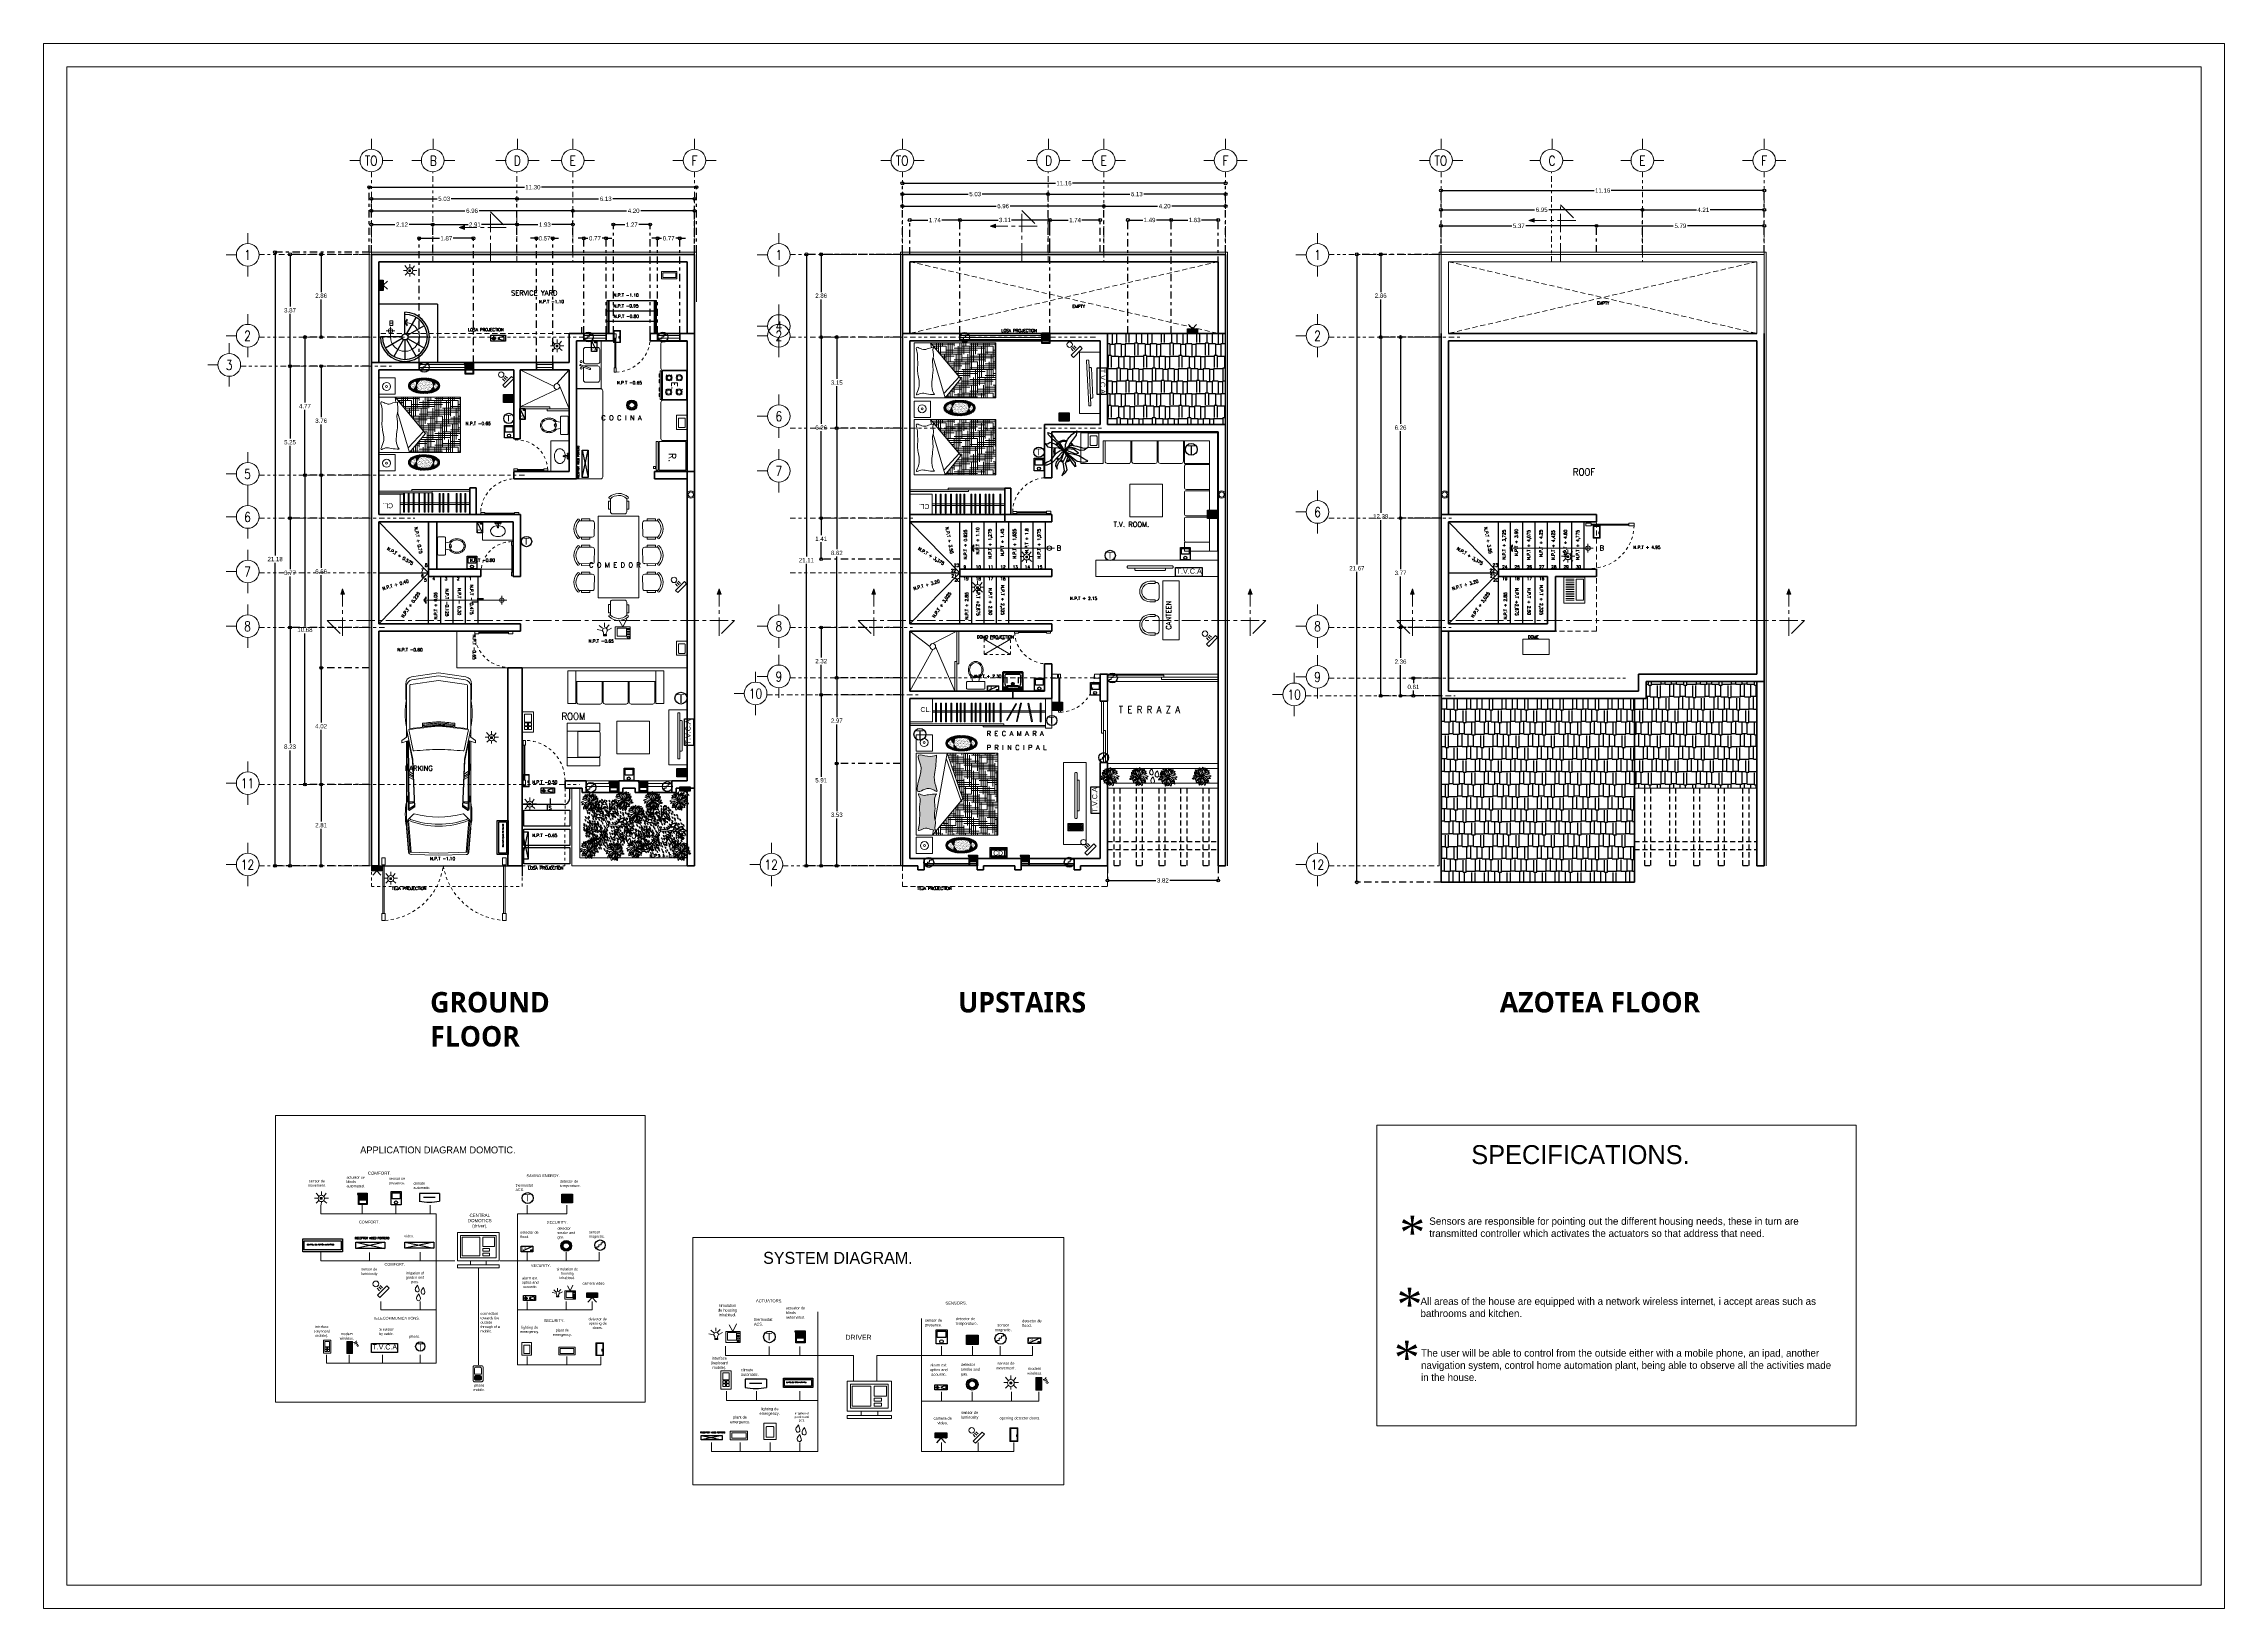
# Model space of a CAD drawing. Extents: x -111 to 1137, y -130 to 54.
# Drawn here: x 629.6 to 704.8, y -49.2 to 4.8 of the extents above; entities that cross this region are included whole.
import ezdxf
from ezdxf.enums import TextEntityAlignment as Align

# ---------------------------------------------------------------- set-up
doc = ezdxf.new("R2010")
doc.units = 0
for name, pattern in [('CENTER2', [1.125, 0.75, -0.125, 0.125, -0.125]), ('CENTRO', [50.8, 31.75, -6.35, 6.35, -6.35]), ('DASHDOT2', [0.5, 0.25, -0.125, 0, -0.125]), ('DASHED2', [0.375, 0.25, -0.125]), ('DIVIDE2', [15.875, 6.35, -3.175, 0, -3.175, 0, -3.175])]:
    doc.linetypes.add(name, pattern=pattern)
doc.layers.get('0').update_dxf_attribs({"lineweight": 0})
for name, color, linetype, lineweight in [('ARBOLES', 94, 'Continuous', 5), ('AUTO', 7, 'Continuous', 0), ('EJES', 51, 'DIVIDE2', 0), ('ejes 1', 30, 'Continuous', 0), ('instalacion DOMOTICA', 5, 'Continuous', 20), ('JARDIN', 3, 'Continuous', 0), ('MBA', 130, 'Continuous', 9), ('Mobiliario', 1, 'Continuous', 13), ('MUEBLES', 1, 'Continuous', 9), ('Muro div', 150, 'Continuous', 18), ('muros', 5, 'Continuous', 60), ('MUROS BAJOS', 42, 'Continuous', 18), ('PROYECCION VOLADO', 32, 'Continuous', 13), ('PUERTAS', 1, 'Continuous', 9), ('VENTANAS', 4, 'Continuous', 9)]:
    doc.layers.add(name, color=color, linetype=linetype, lineweight=lineweight)
for name, color, linetype in [('cableado de telefono', 230, 'Continuous'), ('CENEFA PISO', 1, 'Continuous'), ('DIM', 6, 'Continuous'), ('Escaleras', 17, 'Continuous'), ('linea de sky', 30, 'Continuous'), ('MG', 13, 'Continuous'), ('NV', 230, 'Continuous'), ('PERGOLAS', 15, 'Continuous'), ('SANITARIOS', 2, 'Continuous'), ('simmbologia domotica', 160, 'Continuous'), ('TEXTO', 164, 'Continuous'), ('verde', 92, 'Continuous')]:
    doc.layers.add(name, color=color, linetype=linetype)
doc.styles.add('arial', font='arial.ttf')
doc.styles.add('COMPLEX', font='complex.shx', dxfattribs={"height": 0.25})
doc.styles.add('MANOTEX3', font='MANOTEX3.shx')
doc.styles.add('simplex', font='simplex.shx', dxfattribs={"width": 0.8})
doc.dimstyles.new('COTAS ZAR', dxfattribs={"dimtxt": 0.15, "dimasz": 0.1, "dimexe": 0, "dimexo": 0, "dimgap": 0.05, "dimtad": 0, "dimtih": 1, "dimtoh": 1, "dimrnd": 0.005, "dimzin": 1, "dimdsep": 46, "dimtxsty": 'arial', "dimblk": 'ORIGIN', "dimcen": 0.2, "dimclrd": 34, "dimclre": 134, "dimclrt": 6, "dimazin": 0, "dimtfac": 1, "dimtmove": 0, "dimatfit": 3, "dimldrblk": 'ORIGIN', "dimfxl": 1, "dimarcsym": 0})

# ---------------------------------------------------------------- blocks, each defined once
blk = doc.blocks.new('Arbp1')
at = {"color": 0}
for p, q in [((-1.07, 0.82), (-0.57, 0.31)), ((-0.57, 0.31), (-0.1, -0.03)), ((-0.42, 0.5), (-0.23, 0.26)), ((-0.34, 1.33), (0.01, 0.8)), ((-0.23, 0.26), (-0.06, -0.08)), ((0.01, 0.8), (0.06, 0.24)), ((0.17, 0.01), (0.05, -0.09)), ((0.5, 0.09), (0.17, 0.01)), ((0.32, 1.28), (0.29, 0.94)), ((0.48, 1.57), (0.32, 1.28)), ((0.82, 0.53), (0.34, 0.18)), ((1.04, 0.84), (0.82, 0.53)), ((1.68, 0.43), (1.13, 0.26)), ((-1.43, -0.63), (-0.92, -0.34)), ((-1.28, -1.02), (-0.84, -0.78)), ((-0.92, -0.34), (-0.19, -0.22)), ((-0.84, -0.78), (-0.65, -0.62)), ((-0.61, -1.5), (-0.4, -0.81)), ((-0.4, -0.81), (-0.16, -0.33)), ((0.13, -0.76), (0.06, -0.35)), ((0.29, -0.37), (0.08, -0.21)), ((0.46, -1.28), (0.13, -0.76)), ((0.84, -0.1), (0.17, -0.12)), ((0.53, -0.91), (0.29, -0.37)), ((0.32, -1.31), (0.32, -1.27)), ((0.46, -1.53), (0.32, -1.31)), ((0.82, -0.71), (0.46, -0.39)), ((0.46, -1.28), (0.53, -0.91)), ((1.16, -1.15), (0.82, -0.71)), ((1.24, -0.44), (0.84, -0.1)), ((1.3, -0.84), (1.24, -0.44))]:
    blk.add_line(p, q, dxfattribs=at)
for centre, radius, start, end in [((-1.24, -0.46), 0.54, 88.1586, 137.8273), ((-1.25, 1.24), 0.895, 252.2478, 286.3777), ((-0.63, 1), 1.08, 214.4537, 263.3463), ((-0.15, 1.07), 1.07, 173.6145, 209.2154), ((-1.51, 0.54), 0.712, 21.303, 65.1296), ((-1.15, -0.17), 0.991, 42.2277, 85.4292), ((-0.19, 0.74), 0.885, 175.07, 273.3834), ((-0.89, 0.45), 0.662, 44.4847, 99.0338), ((-1.12, 0.41), 0.708, 7.2938, 80.2697), ((0.48, 1.13), 1.15, 157.3939, 181.8645), ((-0.77, 1.21), 0.405, 6.5682, 63.7065), ((0.34, 0.99), 0.759, 154.1141, 223.5576), ((-0.51, 0.58), 0.769, 21.4667, 77.1074), ((0.27, 1.03), 0.54, 114.3119, 151.5503), ((-0.42, 0.08), 0.44, 337.0586, 61.7462), ((-0.25, 1.26), 0.389, 2.0595, 42.0235), ((1.82, -1.1), 2.09, 111.9097, 147.1184), ((0.68, 1.02), 0.586, 109.7066, 174.946), ((-0.89, 0.6), 1.12, 341.7639, 13.4383), ((0.86, 0.58), 0.629, 105.9729, 180.8659), ((-1.24, 1.39), 1.74, 349.6196, 5.9716), ((1.9, 0.41), 1.44, 147.5471, 176.2239), ((0.57, 0.6), 0.522, 262.0401, 26.8802), ((0.59, -0.64), 0.732, 344.3826, 97.204), ((1.16, 0.11), 1.01, 97.6537, 126.4923), ((0.43, 1.2), 0.6, 312.3754, 352.118), ((1.03, -0.64), 0.726, 47.1984, 102.0961), ((1.47, -0.64), 1.1, 78.5401, 114.3708), ((0.76, 1.13), 1.15, 292.5208, 323.1202), ((-1.15, 0.67), 0.915, 237.2203, 269.0906), ((-1.19, 0.91), 1.56, 261.2416, 315.0942), ((-0.84, -1.04), 0.435, 111.0384, 178.238), ((-1.05, -0.58), 0.496, 242.2497, 322.8041), ((-0.66, -1.23), 0.308, 147.3149, 220.5722), ((-0.14, -1.62), 0.772, 132.9991, 165.6347), ((0.73, -1.13), 1.38, 152.9279, 195.5125), ((-1.15, -0.53), 1.11, 299.4481, 341.5272), ((0.05, -1.33), 0.343, 154.7951, 247.1735), ((0.57, -0.55), 0.737, 151.2618, 261.515), ((0.55, -1.46), 0.655, 145.6723, 196.0449), ((0.69, -0.84), 0.723, 192.7836, 251.4109), ((-0.32, -1.02), 0.938, 327.0953, 63.0889), ((0.13, -1.65), 1.42, 34.8925, 87.8945), ((0.81, -0.9), 0.492, 240.3475, 280.0283), ((1.43, 0.03), 1.21, 225.4102, 257.0209), ((-0.23, -1.43), 1.42, 11.5068, 49.0692), ((-1.97, -2.27), 3, 17.1765, 25.4965), ((1.47, -0.68), 0.568, 84.2671, 117.929)]:
    blk.add_arc(centre, radius, start, end, dxfattribs=at)
blk = doc.blocks.new('ARBOL')
at = {"layer": 'JARDIN', "color": 8}
for points in [[(-0.08, 0.06), (-0.2, 0.01), (-0.45, -0.06), (-0.73, 0.01), (-0.91, 0.16), (-0.94, 0.24), (-1.06, 0.28), (-1.23, 0.27), (-1.11, 0.26), (-0.99, 0.22), (-0.91, 0.09), (-0.78, 0), (-0.69, -0.05), (-0.52, -0.09), (-0.74, -0.19), (-0.93, -0.24), (-1, -0.19), (-1.07, -0.06), (-1.09, 0.01), (-1.19, 0.1), (-1.31, 0.12), (-1.47, 0.13), (-1.34, 0.1), (-1.21, 0.07), (-1.13, 0), (-1.08, -0.12), (-1.04, -0.19), (-1.07, -0.2), (-1.25, -0.17), (-1.42, -0.14), (-1.55, -0.09), (-1.67, -0.07), (-1.77, -0.12), (-1.67, -0.09), (-1.62, -0.11), (-1.5, -0.14), (-1.43, -0.18), (-1.32, -0.2), (-1.32, -0.2), (-1.47, -0.25), (-1.79, -0.31), (-1.85, -0.35), (-1.91, -0.42), (-1.86, -0.39), (-1.76, -0.33), (-1.62, -0.32), (-1.52, -0.3), (-1.52, -0.3), (-1.58, -0.42), (-1.72, -0.52), (-1.76, -0.61), (-1.77, -0.69), (-1.7, -0.55), (-1.61, -0.48), (-1.53, -0.42), (-1.49, -0.35), (-1.43, -0.31), (-1.38, -0.28), (-1.31, -0.26), (-1.26, -0.24), (-1.16, -0.25), (-1.13, -0.28), (-1.21, -0.35), (-1.32, -0.45), (-1.47, -0.63), (-1.52, -0.75), (-1.61, -0.77), (-1.72, -0.8), (-1.79, -0.85), (-1.71, -0.83), (-1.62, -0.8), (-1.54, -0.8), (-1.55, -0.84), (-1.57, -0.93), (-1.59, -1.04), (-1.59, -1.12), (-1.56, -1.04), (-1.53, -0.91), (-1.51, -0.83), (-1.49, -0.79), (-1.41, -0.82), (-1.31, -0.96), (-1.39, -0.81), (-1.46, -0.73), (-1.45, -0.7), (-1.39, -0.61), (-1.33, -0.53), (-1.28, -0.48), (-1.18, -0.61), (-1.12, -0.74), (-1.1, -0.85), (-1.09, -0.97), (-1.08, -0.85), (-1.1, -0.73), (-1.14, -0.59), (-1.23, -0.47), (-1.19, -0.41), (-1.09, -0.35), (-1.03, -0.29), (-0.94, -0.3), (-0.81, -0.29), (-0.75, -0.31), (-0.68, -0.6), (-0.72, -0.83), (-0.81, -0.86), (-0.93, -0.97), (-1.02, -1.05), (-1.15, -1.17), (-1.18, -1.23), (-1.13, -1.17), (-1.03, -1.1), (-0.91, -1), (-0.85, -0.94), (-0.8, -0.9), (-0.75, -0.91), (-0.77, -1.03), (-0.86, -1.13), (-0.97, -1.27), (-1.12, -1.39), (-1.18, -1.45), (-1.11, -1.41), (-1.04, -1.35), (-0.94, -1.28), (-0.95, -1.37), (-0.92, -1.49), (-0.91, -1.56), (-0.89, -1.65), (-0.88, -1.7), (-0.87, -1.58), (-0.88, -1.49), (-0.91, -1.38), (-0.8, -1.44), (-0.64, -1.54), (-0.57, -1.62), (-0.63, -1.51), (-0.79, -1.41), (-0.9, -1.33), (-0.9, -1.26), (-0.85, -1.2), (-0.78, -1.1), (-0.7, -1.17), (-0.58, -1.22), (-0.51, -1.28), (-0.45, -1.37), (-0.5, -1.27), (-0.58, -1.18), (-0.69, -1.13), (-0.71, -1.08), (-0.69, -0.93), (-0.66, -0.82), (-0.62, -0.72), (-0.49, -0.79), (-0.37, -0.93), (-0.3, -1.02), (-0.28, -1.14), (-0.27, -1.28), (-0.25, -1.17), (-0.27, -1.03), (-0.22, -1.05), (-0.07, -1.05), (0.02, -1.05), (-0.1, -1.03), (-0.21, -1.01), (-0.26, -0.98), (-0.34, -0.89), (-0.44, -0.77), (-0.44, -0.75), (-0.4, -0.72), (-0.32, -0.72), (-0.12, -0.72), (-0.22, -0.69), (-0.31, -0.69), (-0.49, -0.72), (-0.53, -0.7), (-0.62, -0.64), (-0.65, -0.58), (-0.59, -0.5), (-0.48, -0.48), (-0.35, -0.49), (-0.39, -0.47), (-0.55, -0.45), (-0.65, -0.45), (-0.66, -0.38), (-0.68, -0.32), (-0.67, -0.27), (-0.52, -0.21), (-0.27, -0.13), (-0.03, -0.09), (0.09, -0.18), (0.28, -0.36), (0.35, -0.64), (0.32, -0.87), (0.26, -0.93), (0.29, -1.06), (0.38, -1.2), (0.33, -1.09), (0.3, -0.96), (0.37, -0.83), (0.39, -0.67), (0.39, -0.58), (0.34, -0.4), (0.53, -0.54), (0.67, -0.68), (0.67, -0.77), (0.58, -0.89), (0.54, -0.95), (0.51, -1.08), (0.55, -1.19), (0.63, -1.34), (0.58, -1.21), (0.54, -1.09), (0.56, -0.98), (0.64, -0.87), (0.68, -0.8), (0.7, -0.83), (0.78, -1), (0.83, -1.16), (0.85, -1.29), (0.89, -1.41), (0.99, -1.47), (0.92, -1.4), (0.9, -1.35), (0.87, -1.23), (0.87, -1.14), (0.83, -1.04), (0.83, -1.04), (0.95, -1.15), (1.16, -1.39), (1.23, -1.43), (1.32, -1.45), (1.27, -1.42), (1.17, -1.36), (1.08, -1.24), (1.02, -1.17), (1.02, -1.17), (1.15, -1.16), (1.3, -1.23), (1.41, -1.22), (1.49, -1.19), (1.33, -1.2), (1.22, -1.16), (1.13, -1.11), (1.05, -1.12), (0.99, -1.09), (0.93, -1.05), (0.88, -1.01), (0.84, -0.97), (0.8, -0.88), (0.8, -0.84), (0.91, -0.87), (1.05, -0.92), (1.28, -0.96), (1.41, -0.94), (1.47, -1.01), (1.55, -1.09), (1.63, -1.13), (1.57, -1.06), (1.5, -1), (1.47, -0.94), (1.5, -0.93), (1.59, -0.89), (1.7, -0.86), (1.76, -0.82), (1.68, -0.83), (1.55, -0.87), (1.47, -0.89), (1.43, -0.9), (1.42, -0.81), (1.49, -0.66), (1.39, -0.8), (1.37, -0.9), (1.33, -0.91), (1.22, -0.9), (1.13, -0.89), (1.06, -0.87), (1.12, -0.71), (1.2, -0.6), (1.29, -0.53), (1.38, -0.46), (1.28, -0.51), (1.18, -0.58), (1.08, -0.69), (1.03, -0.83), (0.95, -0.82), (0.84, -0.77), (0.77, -0.74), (0.73, -0.66), (0.65, -0.56), (0.64, -0.49), (0.86, -0.28), (1.08, -0.21), (1.15, -0.27), (1.31, -0.32), (1.42, -0.36), (1.59, -0.41), (1.65, -0.41), (1.58, -0.39), (1.47, -0.34), (1.32, -0.29), (1.24, -0.27), (1.18, -0.24), (1.17, -0.19), (1.27, -0.15), (1.41, -0.17), (1.58, -0.2), (1.77, -0.28), (1.84, -0.29), (1.77, -0.25), (1.69, -0.22), (1.58, -0.18), (1.66, -0.14), (1.75, -0.05), (1.8, -0.01), (1.88, 0.05), (1.91, 0.09), (1.81, 0.04), (1.73, -0.02), (1.65, -0.1), (1.65, 0.03), (1.65, 0.22), (1.69, 0.32), (1.62, 0.21), (1.61, 0.02), (1.6, -0.12), (1.54, -0.15), (1.46, -0.14), (1.34, -0.12), (1.36, -0.03), (1.35, 0.11), (1.37, 0.2), (1.41, 0.3), (1.35, 0.2), (1.31, 0.09), (1.32, -0.03), (1.29, -0.07), (1.15, -0.13), (1.04, -0.16), (0.94, -0.18), (0.93, -0.03), (0.99, 0.14), (1.04, 0.25), (1.13, 0.33), (1.24, 0.41), (1.14, 0.37), (1.03, 0.28), (1.02, 0.33), (0.95, 0.46), (0.9, 0.55), (0.94, 0.43), (0.97, 0.32), (0.98, 0.26), (0.94, 0.15), (0.89, 0), (0.87, -0.01), (0.83, 0.01), (0.78, 0.08), (0.68, 0.26), (0.71, 0.15), (0.75, 0.08), (0.87, -0.06), (0.87, -0.11), (0.87, -0.22), (0.83, -0.27), (0.73, -0.26), (0.65, -0.18), (0.6, -0.05), (0.6, -0.1), (0.66, -0.25), (0.71, -0.34), (0.66, -0.38), (0.62, -0.43), (0.56, -0.44), (0.44, -0.35), (0.25, -0.17), (0.1, 0.01), (0.11, 0.16), (0.17, 0.42), (0.38, 0.62), (0.6, 0.71), (0.68, 0.7), (0.77, 0.78), (0.85, 0.93), (0.77, 0.83), (0.68, 0.75), (0.53, 0.74), (0.38, 0.67), (0.31, 0.62), (0.18, 0.5), (0.21, 0.73), (0.26, 0.92), (0.33, 0.97), (0.48, 0.95), (0.55, 0.94), (0.68, 0.98), (0.76, 1.07), (0.85, 1.21), (0.75, 1.11), (0.67, 1.01), (0.57, 0.98), (0.43, 0.99), (0.36, 0.99), (0.36, 1.02), (0.48, 1.17), (0.59, 1.3), (0.7, 1.38), (0.77, 1.48), (0.78, 1.59), (0.75, 1.49), (0.72, 1.45), (0.63, 1.37), (0.55, 1.33), (0.48, 1.24), (0.48, 1.24), (0.52, 1.4), (0.63, 1.7), (0.62, 1.78), (0.6, 1.87), (0.6, 1.81), (0.59, 1.69), (0.53, 1.56), (0.5, 1.47), (0.5, 1.47), (0.43, 1.57), (0.41, 1.74), (0.35, 1.83), (0.28, 1.88), (0.37, 1.75), (0.39, 1.64), (0.4, 1.54), (0.44, 1.47), (0.45, 1.4), (0.45, 1.33), (0.43, 1.26), (0.42, 1.21), (0.36, 1.14), (0.32, 1.12), (0.3, 1.22), (0.27, 1.37), (0.19, 1.59), (0.11, 1.69), (0.14, 1.78), (0.16, 1.89), (0.16, 1.98), (0.14, 1.89), (0.12, 1.8), (0.08, 1.74), (0.05, 1.77), (-0.02, 1.82), (-0.11, 1.9), (-0.18, 1.94), (-0.12, 1.87), (-0.02, 1.78), (0.04, 1.72), (0.07, 1.69), (-0.01, 1.63), (-0.17, 1.62), (0, 1.61), (0.09, 1.63), (0.12, 1.6), (0.17, 1.51), (0.2, 1.42), (0.22, 1.35), (0.06, 1.33), (-0.08, 1.34), (-0.19, 1.38), (-0.29, 1.43), (-0.2, 1.36), (-0.08, 1.32), (0.06, 1.28), (0.21, 1.31), (0.24, 1.23), (0.24, 1.11), (0.26, 1.04), (0.21, 0.96), (0.16, 0.84), (0.11, 0.8), (-0.18, 0.89), (-0.36, 1.04), (-0.34, 1.14), (-0.37, 1.29), (-0.4, 1.41), (-0.44, 1.58), (-0.47, 1.63), (-0.45, 1.56), (-0.44, 1.44), (-0.41, 1.29), (-0.39, 1.21), (-0.38, 1.14), (-0.42, 1.11), (-0.51, 1.18), (-0.55, 1.31), (-0.61, 1.47), (-0.64, 1.67), (-0.67, 1.74), (-0.67, 1.66), (-0.65, 1.57), (-0.64, 1.46), (-0.71, 1.51), (-0.83, 1.54), (-0.89, 1.57), (-0.99, 1.6), (-1.03, 1.61), (-0.94, 1.55), (-0.85, 1.51), (-0.74, 1.48), (-0.85, 1.41), (-1.01, 1.32), (-1.12, 1.31), (-0.99, 1.3), (-0.83, 1.39), (-0.7, 1.45), (-0.64, 1.41), (-0.61, 1.33), (-0.56, 1.23), (-0.66, 1.19), (-0.77, 1.12), (-0.86, 1.09), (-0.96, 1.07), (-0.85, 1.06), (-0.73, 1.09), (-0.63, 1.16), (-0.58, 1.15), (-0.46, 1.06), (-0.38, 0.98), (-0.31, 0.9), (-0.44, 0.82), (-0.62, 0.79), (-0.74, 0.77), (-0.85, 0.82), (-0.98, 0.87), (-0.89, 0.8), (-0.76, 0.75), (-0.79, 0.72), (-0.87, 0.59), (-0.92, 0.5), (-0.84, 0.6), (-0.77, 0.68), (-0.72, 0.72), (-0.6, 0.74), (-0.45, 0.77), (-0.43, 0.76), (-0.42, 0.71), (-0.46, 0.64), (-0.56, 0.46), (-0.49, 0.54), (-0.44, 0.61), (-0.38, 0.79), (-0.34, 0.81), (-0.25, 0.86), (-0.18, 0.85), (-0.14, 0.76), (-0.17, 0.66), (-0.25, 0.55), (-0.21, 0.57), (-0.11, 0.7), (-0.07, 0.79), (0, 0.76), (0.06, 0.75), (0.1, 0.71), (0.08, 0.55), (0.02, 0.3)], [(-0.88, 1.61), (-0.89, 1.72), (-0.82, 1.77), (-0.84, 1.7)], [(-0.79, 1.65), (-0.79, 1.76), (-0.72, 1.8), (-0.74, 1.73)], [(-0.52, 1.69), (-0.52, 1.8), (-0.45, 1.85), (-0.47, 1.78)], [(-0.29, 1.76), (-0.3, 1.88), (-0.23, 1.92), (-0.25, 1.85)], [(-0.2, 1.65), (-0.2, 1.76), (-0.13, 1.81), (-0.15, 1.74)], [(0.02, 1.89), (0.02, 2), (0.09, 2.05), (0.07, 1.98)], [(0.22, 1.83), (0.21, 1.94), (0.28, 1.99), (0.26, 1.91)], [(0.3, 1.61), (0.3, 1.72), (0.37, 1.76), (0.35, 1.69)], [(0.52, 1.69), (0.52, 1.8), (0.58, 1.84), (0.56, 1.77)], [(-1.88, -0.12), (-1.89, -0.01), (-1.82, 0.04), (-1.84, -0.04)], [(-1.75, 0.05), (-1.75, 0.16), (-1.68, 0.21), (-1.7, 0.13)], [(-1.72, 0.36), (-1.72, 0.47), (-1.65, 0.52), (-1.67, 0.45)], [(-1.56, 0.74), (-1.56, 0.85), (-1.49, 0.9), (-1.51, 0.83)], [(-1.56, 0.51), (-1.56, 0.62), (-1.49, 0.67), (-1.51, 0.6)], [(-1.55, 0.07), (-1.55, 0.18), (-1.48, 0.23), (-1.5, 0.15)], [(-1.45, -0.08), (-1.45, 0.03), (-1.39, 0.07), (-1.41, 0)], [(-1.38, 0.16), (-1.38, 0.27), (-1.31, 0.32), (-1.33, 0.25)], [(-1.37, 0.82), (-1.37, 0.93), (-1.31, 0.98), (-1.32, 0.91)], [(-1.34, 0.54), (-1.34, 0.65), (-1.28, 0.7), (-1.29, 0.63)], [(-1.32, 0.41), (-1.32, 0.52), (-1.26, 0.57), (-1.28, 0.5)], [(-1.28, 1.06), (-1.28, 1.17), (-1.22, 1.22), (-1.24, 1.14)], [(-1.27, 0.14), (-1.27, 0.25), (-1.2, 0.3), (-1.22, 0.22)], [(-1.23, -0.16), (-1.23, -0.04), (-1.16, 0), (-1.18, -0.07)], [(-1.18, 0.95), (-1.18, 1.06), (-1.12, 1.11), (-1.14, 1.03)], [(-1.17, 0.65), (-1.17, 0.76), (-1.11, 0.81), (-1.13, 0.74)], [(-1.16, 1.23), (-1.16, 1.34), (-1.09, 1.39), (-1.11, 1.31)], [(-1.11, 0.39), (-1.11, 0.5), (-1.04, 0.55), (-1.06, 0.47)], [(-1.09, -0.09), (-1.1, 0.02), (-1.03, 0.07), (-1.05, -0.01)], [(-1.06, 0.24), (-1.06, 0.35), (-1, 0.4), (-1.02, 0.33)], [(-1.04, 1.4), (-1.05, 1.51), (-0.98, 1.56), (-1, 1.48)], [(-1.02, 1.1), (-1.02, 1.21), (-0.96, 1.26), (-0.98, 1.19)], [(-0.96, 0.62), (-0.97, 0.73), (-0.9, 0.78), (-0.92, 0.7)], [(-0.96, -0.04), (-0.96, 0.07), (-0.89, 0.11), (-0.91, 0.04)], [(-0.93, 0.87), (-0.94, 0.98), (-0.87, 1.03), (-0.89, 0.96)], [(-0.85, 0.15), (-0.86, 0.26), (-0.79, 0.31), (-0.81, 0.23)], [(-0.8, 1.17), (-0.81, 1.29), (-0.74, 1.33), (-0.76, 1.26)], [(-0.78, 0.89), (-0.78, 1), (-0.72, 1.05), (-0.74, 0.97)], [(-0.76, 0.74), (-0.76, 0.86), (-0.69, 0.9), (-0.71, 0.83)], [(-0.72, 0.04), (-0.72, 0.15), (-0.65, 0.19), (-0.67, 0.12)], [(-0.7, 1.08), (-0.7, 1.19), (-0.64, 1.24), (-0.66, 1.16)], [(-0.69, 0.42), (-0.7, 0.53), (-0.63, 0.58), (-0.65, 0.5)], [(-0.61, 0.84), (-0.62, 0.95), (-0.55, 1), (-0.57, 0.92)], [(-0.59, -0.05), (-0.59, 0.06), (-0.53, 0.11), (-0.55, 0.03)], [(-0.57, 0.55), (-0.58, 0.66), (-0.51, 0.71), (-0.53, 0.64)], [(-0.5, 1.46), (-0.51, 1.57), (-0.44, 1.62), (-0.46, 1.55)], [(-0.47, 1.23), (-0.47, 1.34), (-0.41, 1.39), (-0.43, 1.31)], [(-0.46, 0.32), (-0.47, 0.43), (-0.4, 0.48), (-0.42, 0.41)], [(-0.4, -0.01), (-0.4, 0.1), (-0.33, 0.15), (-0.35, 0.07)], [(-0.29, 0.32), (-0.29, 0.43), (-0.23, 0.47), (-0.25, 0.4)], [(-0.28, 0.65), (-0.28, 0.76), (-0.21, 0.81), (-0.23, 0.73)], [(-0.25, 1.19), (-0.25, 1.3), (-0.18, 1.35), (-0.2, 1.27)], [(-0.24, 1.49), (-0.24, 1.6), (-0.17, 1.65), (-0.19, 1.57)], [(-0.22, 0.96), (-0.23, 1.07), (-0.16, 1.12), (-0.18, 1.04)], [(-0.16, 0.12), (-0.16, 0.23), (-0.09, 0.28), (-0.11, 0.21)], [(-0.12, 1.05), (-0.12, 1.16), (-0.05, 1.21), (-0.07, 1.13)], [(-0.12, 0.9), (-0.12, 1.02), (-0.05, 1.06), (-0.07, 0.99)], [(-0.09, 1.33), (-0.1, 1.45), (-0.03, 1.49), (-0.05, 1.42)], [(-0.05, 1.07), (-0.05, 1.18), (0.02, 1.23), (0, 1.15)], [(-0.01, 0.51), (-0.01, 0.62), (0.06, 0.67), (0.04, 0.6)], [(0.03, 1.29), (0.02, 1.41), (0.09, 1.45), (0.07, 1.38)], [(0.05, 0.51), (0.05, 0.62), (0.11, 0.66), (0.09, 0.59)], [(0.15, 1.02), (0.15, 1.13), (0.22, 1.17), (0.2, 1.1)], [(0.15, 0.86), (0.15, 0.98), (0.22, 1.02), (0.2, 0.95)], [(0.26, 0.69), (0.26, 0.8), (0.33, 0.85), (0.31, 0.77)], [(0.26, 0.39), (0.26, 0.51), (0.33, 0.55), (0.31, 0.48)], [(0.29, -0.12), (0.29, -0.01), (0.35, 0.04), (0.33, -0.03)], [(0.3, 1.37), (0.3, 1.48), (0.37, 1.53), (0.35, 1.45)], [(0.34, 1.28), (0.34, 1.39), (0.41, 1.44), (0.39, 1.36)], [(0.36, 0.14), (0.36, 0.25), (0.42, 0.3), (0.4, 0.22)], [(0.38, 0.53), (0.37, 0.64), (0.44, 0.69), (0.42, 0.61)], [(0.42, 0.31), (0.41, 0.42), (0.48, 0.47), (0.46, 0.39)], [(0.45, 0.79), (0.44, 0.9), (0.51, 0.95), (0.49, 0.88)], [(0.48, 1.11), (0.48, 1.22), (0.54, 1.27), (0.52, 1.19)], [(0.54, 0), (0.54, 0.11), (0.61, 0.15), (0.59, 0.08)], [(0.58, 0.48), (0.57, 0.59), (0.64, 0.64), (0.62, 0.57)], [(0.62, 1.13), (0.61, 1.24), (0.68, 1.29), (0.66, 1.21)], [(0.64, -0.08), (0.64, 0.03), (0.7, 0.07), (0.68, 0)], [(0.69, 1.49), (0.68, 1.6), (0.75, 1.65), (0.73, 1.57)], [(0.69, 0.89), (0.68, 1), (0.75, 1.05), (0.73, 0.97)], [(0.7, 0.29), (0.7, 0.4), (0.77, 0.45), (0.75, 0.37)], [(0.77, 0.16), (0.77, 0.27), (0.84, 0.32), (0.82, 0.25)], [(0.79, 1.19), (0.79, 1.3), (0.85, 1.35), (0.83, 1.27)], [(0.81, 0.59), (0.8, 0.7), (0.87, 0.75), (0.85, 0.68)], [(0.84, 0.99), (0.83, 1.1), (0.9, 1.15), (0.88, 1.08)], [(0.86, 0.16), (0.86, 0.27), (0.93, 0.32), (0.91, 0.25)], [(0.88, 0.85), (0.87, 0.96), (0.94, 1.01), (0.92, 0.93)], [(0.93, 1.17), (0.93, 1.29), (1, 1.33), (0.98, 1.26)], [(0.94, 1.2), (0.94, 1.31), (1.01, 1.36), (0.99, 1.28)], [(0.94, 0.4), (0.94, 0.51), (1.01, 0.56), (0.99, 0.49)], [(0.97, 0.77), (0.97, 0.88), (1.04, 0.93), (1.02, 0.85)], [(1.01, 1.44), (1, 1.55), (1.07, 1.6), (1.05, 1.52)], [(1.01, 0.63), (1, 0.74), (1.07, 0.79), (1.05, 0.72)], [(1.03, 0.92), (1.03, 1.03), (1.09, 1.08), (1.07, 1)], [(1.05, 0.03), (1.04, 0.14), (1.11, 0.19), (1.09, 0.11)], [(1.05, -0.1), (1.05, 0.01), (1.12, 0.06), (1.1, -0.02)], [(1.09, 0.43), (1.09, 0.54), (1.16, 0.59), (1.14, 0.51)], [(1.18, 0.17), (1.18, 0.28), (1.25, 0.33), (1.23, 0.25)], [(1.2, 1.13), (1.19, 1.24), (1.26, 1.29), (1.24, 1.21)], [(1.21, -0.06), (1.2, 0.05), (1.27, 0.1), (1.25, 0.02)], [(1.26, 0.38), (1.26, 0.49), (1.33, 0.54), (1.31, 0.46)], [(1.29, 0.83), (1.28, 0.94), (1.35, 0.99), (1.33, 0.92)], [(1.3, 0.52), (1.29, 0.63), (1.36, 0.68), (1.34, 0.61)], [(1.32, 1.17), (1.32, 1.29), (1.38, 1.33), (1.36, 1.26)], [(1.33, 0.38), (1.32, 0.49), (1.39, 0.54), (1.37, 0.46)], [(1.35, 0.22), (1.35, 0.33), (1.41, 0.38), (1.39, 0.3)], [(1.39, 0.75), (1.38, 0.86), (1.45, 0.91), (1.43, 0.84)], [(1.47, 0.46), (1.46, 0.57), (1.53, 0.62), (1.51, 0.55)], [(1.46, 0.02), (1.46, 0.13), (1.52, 0.18), (1.5, 0.1)], [(1.48, 0.11), (1.47, 0.23), (1.54, 0.27), (1.52, 0.2)], [(1.48, -0.09), (1.47, 0.02), (1.54, 0.07), (1.52, -0.01)], [(1.54, 0.86), (1.53, 0.97), (1.6, 1.02), (1.58, 0.95)], [(1.62, 0.65), (1.61, 0.76), (1.68, 0.81), (1.66, 0.74)], [(1.61, 0.23), (1.61, 0.34), (1.68, 0.39), (1.66, 0.31)], [(1.64, -0.05), (1.64, 0.06), (1.71, 0.11), (1.69, 0.03)], [(1.76, 0.36), (1.75, 0.47), (1.82, 0.52), (1.8, 0.45)], [(1.8, 0.28), (1.8, 0.39), (1.87, 0.44), (1.85, 0.37)], [(1.84, 0.08), (1.84, 0.19), (1.91, 0.24), (1.89, 0.17)], [(1.88, -0.08), (1.88, 0.04), (1.95, 0.08), (1.93, 0.01)], [(-1.93, -0.55), (-1.93, -0.44), (-1.87, -0.4), (-1.89, -0.47)], [(-1.86, -0.81), (-1.86, -0.7), (-1.79, -0.65), (-1.81, -0.73)], [(-1.83, -0.6), (-1.83, -0.49), (-1.76, -0.44), (-1.78, -0.52)], [(-1.81, -0.34), (-1.81, -0.23), (-1.75, -0.18), (-1.77, -0.26)], [(-1.73, -0.26), (-1.73, -0.15), (-1.67, -0.1), (-1.69, -0.18)], [(-1.66, -1.06), (-1.66, -0.95), (-1.59, -0.9), (-1.61, -0.97)], [(-1.63, -0.73), (-1.64, -0.62), (-1.57, -0.57), (-1.59, -0.65)], [(-1.51, -1.1), (-1.51, -0.99), (-1.44, -0.94), (-1.46, -1.01)], [(-1.47, -1.26), (-1.47, -1.15), (-1.4, -1.1), (-1.42, -1.18)], [(-1.44, -0.98), (-1.45, -0.87), (-1.38, -0.82), (-1.4, -0.89)], [(-1.42, -0.51), (-1.42, -0.4), (-1.35, -0.35), (-1.37, -0.42)], [(-1.39, -0.72), (-1.4, -0.61), (-1.33, -0.56), (-1.35, -0.64)], [(-1.33, -0.84), (-1.33, -0.73), (-1.27, -0.68), (-1.29, -0.76)], [(-1.26, -0.95), (-1.26, -0.83), (-1.2, -0.79), (-1.22, -0.86)], [(-1.23, -0.44), (-1.23, -0.33), (-1.16, -0.28), (-1.18, -0.36)], [(-1.22, -1.17), (-1.22, -1.06), (-1.16, -1.01), (-1.18, -1.08)], [(-1.2, -0.73), (-1.2, -0.62), (-1.13, -0.57), (-1.15, -0.65)], [(-1.16, -1.38), (-1.16, -1.27), (-1.09, -1.22), (-1.11, -1.3)], [(-1.13, -1.56), (-1.14, -1.45), (-1.07, -1.4), (-1.09, -1.48)], [(-1.03, -0.49), (-1.03, -0.38), (-0.96, -0.33), (-0.98, -0.41)], [(-0.96, -0.93), (-0.97, -0.82), (-0.9, -0.77), (-0.92, -0.85)], [(-0.96, -1.24), (-0.97, -1.13), (-0.9, -1.08), (-0.92, -1.16)], [(-0.93, -1.61), (-0.94, -1.5), (-0.87, -1.45), (-0.89, -1.52)], [(-0.85, -0.46), (-0.86, -0.35), (-0.79, -0.3), (-0.81, -0.38)], [(-0.84, -0.7), (-0.85, -0.59), (-0.78, -0.54), (-0.8, -0.61)], [(-0.82, -1.31), (-0.82, -1.2), (-0.76, -1.15), (-0.78, -1.23)], [(-0.79, -1.8), (-0.79, -1.69), (-0.72, -1.64), (-0.74, -1.71)], [(-0.7, -1.42), (-0.7, -1.3), (-0.64, -1.26), (-0.66, -1.33)], [(-0.64, -1.84), (-0.64, -1.73), (-0.57, -1.68), (-0.59, -1.75)], [(-0.62, -1.14), (-0.62, -1.02), (-0.56, -0.98), (-0.58, -1.05)], [(-0.61, -0.35), (-0.61, -0.24), (-0.54, -0.19), (-0.56, -0.26)], [(-0.6, -0.59), (-0.6, -0.48), (-0.53, -0.44), (-0.55, -0.51)], [(-0.56, -0.98), (-0.56, -0.87), (-0.49, -0.82), (-0.51, -0.89)], [(-0.52, -0.75), (-0.52, -0.64), (-0.45, -0.59), (-0.47, -0.67)], [(-0.49, -1.71), (-0.5, -1.6), (-0.43, -1.55), (-0.45, -1.63)], [(-0.47, -1.26), (-0.47, -1.15), (-0.41, -1.1), (-0.43, -1.18)], [(-0.47, -1.48), (-0.47, -1.37), (-0.41, -1.32), (-0.43, -1.4)], [(-0.41, -0.36), (-0.41, -0.24), (-0.34, -0.2), (-0.36, -0.27)], [(-0.38, -0.65), (-0.39, -0.54), (-0.32, -0.49), (-0.34, -0.57)], [(-0.34, -0.91), (-0.35, -0.79), (-0.28, -0.75), (-0.3, -0.82)], [(-0.24, -0.32), (-0.24, -0.2), (-0.17, -0.16), (-0.19, -0.23)], [(-0.24, -1.72), (-0.24, -1.61), (-0.18, -1.56), (-0.2, -1.64)], [(-0.21, -0.6), (-0.21, -0.48), (-0.15, -0.44), (-0.17, -0.51)], [(-0.21, -1.29), (-0.21, -1.18), (-0.14, -1.13), (-0.16, -1.2)], [(-0.17, -0.83), (-0.18, -0.71), (-0.11, -0.67), (-0.13, -0.74)], [(-0.13, -1.49), (-0.14, -1.38), (-0.07, -1.33), (-0.09, -1.4)], [(-0.12, -1.79), (-0.12, -1.68), (-0.06, -1.63), (-0.08, -1.71)], [(-0.09, -1.23), (-0.09, -1.12), (-0.02, -1.07), (-0.04, -1.15)], [(-0.04, -1.01), (-0.04, -0.9), (0.03, -0.85), (0.01, -0.93)], [(-0.02, -0.75), (-0.02, -0.63), (0.04, -0.59), (0.02, -0.66)], [(0.09, -1.34), (0.08, -1.23), (0.15, -1.18), (0.13, -1.26)], [(0.11, -1.79), (0.11, -1.68), (0.17, -1.63), (0.15, -1.71)], [(0.13, -0.43), (0.12, -0.32), (0.19, -0.28), (0.17, -0.35)], [(0.12, -1.1), (0.12, -0.99), (0.18, -0.95), (0.16, -1.02)], [(0.15, -1.58), (0.15, -1.47), (0.21, -1.42), (0.19, -1.5)], [(0.22, -0.54), (0.21, -0.43), (0.28, -0.38), (0.26, -0.45)], [(0.23, -0.73), (0.23, -0.62), (0.3, -0.57), (0.28, -0.65)], [(0.24, -1.22), (0.24, -1.1), (0.3, -1.06), (0.28, -1.13)], [(0.26, -0.91), (0.25, -0.8), (0.32, -0.75), (0.3, -0.83)], [(0.38, -1.58), (0.38, -1.47), (0.44, -1.42), (0.42, -1.5)], [(0.39, -1.4), (0.39, -1.29), (0.46, -1.24), (0.44, -1.32)], [(0.42, -1.14), (0.42, -1.02), (0.49, -0.98), (0.47, -1.05)], [(0.44, -0.76), (0.44, -0.65), (0.5, -0.6), (0.48, -0.68)], [(0.46, -0.91), (0.46, -0.79), (0.53, -0.75), (0.51, -0.82)], [(0.46, -1.37), (0.46, -1.26), (0.53, -1.21), (0.51, -1.28)], [(0.5, -0.2), (0.5, -0.08), (0.57, -0.04), (0.55, -0.11)], [(0.54, -1.66), (0.54, -1.55), (0.6, -1.5), (0.58, -1.58)], [(0.57, -0.36), (0.56, -0.25), (0.63, -0.2), (0.61, -0.28)], [(0.59, -0.79), (0.59, -0.68), (0.66, -0.63), (0.64, -0.71)], [(0.65, -1.15), (0.64, -1.04), (0.71, -0.99), (0.69, -1.07)], [(0.64, -1.49), (0.64, -1.38), (0.7, -1.33), (0.68, -1.4)], [(0.67, -1.34), (0.67, -1.22), (0.73, -1.18), (0.72, -1.25)], [(0.73, -0.69), (0.72, -0.58), (0.79, -0.53), (0.77, -0.61)], [(0.81, -1.45), (0.81, -1.34), (0.88, -1.29), (0.86, -1.36)], [(0.9, -0.41), (0.9, -0.3), (0.97, -0.25), (0.95, -0.33)], [(0.91, -1.7), (0.91, -1.59), (0.97, -1.54), (0.95, -1.62)], [(0.94, -0.99), (0.94, -0.88), (1.01, -0.83), (0.99, -0.91)], [(0.95, -1.46), (0.95, -1.35), (1.01, -1.3), (0.99, -1.38)], [(0.97, -1.36), (0.96, -1.25), (1.03, -1.2), (1.01, -1.28)], [(0.99, -0.71), (0.99, -0.59), (1.05, -0.55), (1.03, -0.62)], [(1.04, -0.36), (1.03, -0.25), (1.1, -0.2), (1.08, -0.28)], [(1.05, -1.67), (1.04, -1.56), (1.11, -1.51), (1.09, -1.59)], [(1.11, -1.12), (1.11, -1.01), (1.17, -0.96), (1.15, -1.04)], [(1.13, -1.34), (1.12, -1.22), (1.19, -1.18), (1.17, -1.25)], [(1.15, -0.6), (1.15, -0.49), (1.21, -0.44), (1.19, -0.52)], [(1.17, -0.88), (1.16, -0.77), (1.23, -0.72), (1.21, -0.8)], [(1.25, -0.52), (1.25, -0.41), (1.32, -0.36), (1.3, -0.44)], [(1.25, -0.91), (1.25, -0.79), (1.32, -0.75), (1.3, -0.82)], [(1.25, -1.49), (1.25, -1.38), (1.32, -1.33), (1.3, -1.4)], [(1.28, -0.32), (1.27, -0.21), (1.34, -0.16), (1.32, -0.24)], [(1.29, -1.15), (1.29, -1.04), (1.36, -0.99), (1.34, -1.07)], [(1.3, -0.77), (1.3, -0.66), (1.37, -0.61), (1.35, -0.69)], [(1.33, -0.63), (1.32, -0.51), (1.39, -0.47), (1.37, -0.54)], [(1.35, -0.54), (1.35, -0.43), (1.41, -0.38), (1.39, -0.45)], [(1.41, -1.48), (1.41, -1.37), (1.48, -1.32), (1.46, -1.4)], [(1.43, -0.89), (1.42, -0.78), (1.49, -0.73), (1.47, -0.81)], [(1.46, -0.4), (1.46, -0.29), (1.52, -0.24), (1.5, -0.32)], [(1.53, -1.18), (1.53, -1.06), (1.6, -1.02), (1.58, -1.09)], [(1.56, -0.86), (1.55, -0.75), (1.62, -0.7), (1.6, -0.77)], [(1.56, -0.34), (1.56, -0.23), (1.63, -0.18), (1.61, -0.26)], [(1.59, -0.61), (1.58, -0.5), (1.65, -0.45), (1.63, -0.53)], [(1.64, -1.04), (1.63, -0.93), (1.7, -0.88), (1.68, -0.96)], [(1.69, -0.59), (1.69, -0.48), (1.76, -0.44), (1.74, -0.51)], [(1.74, -0.2), (1.74, -0.09), (1.8, -0.04), (1.78, -0.12)], [(1.75, -0.38), (1.74, -0.27), (1.81, -0.22), (1.79, -0.3)], [(1.82, -0.55), (1.82, -0.44), (1.88, -0.39), (1.86, -0.46)], [(-0.32, -1.97), (-0.32, -1.86), (-0.26, -1.81), (-0.28, -1.89)], [(0.12, -2.02), (0.12, -1.91), (0.18, -1.86), (0.16, -1.94)], [(0.45, -2.01), (0.45, -1.9), (0.51, -1.85), (0.49, -1.93)], [(0.68, -1.86), (0.67, -1.75), (0.74, -1.7), (0.72, -1.78)]]:
    blk.add_lwpolyline(points, close=True, dxfattribs=at)
blk.add_circle((0, 0), 0.05, dxfattribs=at)
blk = doc.blocks.new('auto1')
at = {"layer": 'AUTO', "color": 134}
for p, q in [((972.675, 1121.211), (971.993, 1121.106)), ((972.673, 1121.394), (972.011, 1121.292)), ((972.674, 1121.32), (972.022, 1121.22)), ((972.673, 1121.394), (973.338, 1121.305)), ((972.674, 1121.32), (973.328, 1121.232)), ((972.675, 1121.211), (973.359, 1121.119)), ((973.483, 1120.753), (973.479, 1121.129)), ((971.876, 1120.738), (971.872, 1121.114)), ((971.893, 1120.732), (971.876, 1120.738)), ((971.894, 1120.732), (971.891, 1121.068)), ((971.901, 1119.818), (971.893, 1120.732)), ((971.979, 1120.019), (971.969, 1121.078)), ((973.393, 1120.032), (973.383, 1121.092)), ((973.465, 1120.747), (973.462, 1121.083)), ((973.467, 1120.747), (973.483, 1120.753)), ((973.475, 1119.833), (973.467, 1120.747)), ((972.289, 1120.063), (972.288, 1120.157)), ((973.083, 1120.071), (973.082, 1120.165)), ((971.901, 1119.818), (971.787, 1119.729)), ((971.787, 1119.729), (971.788, 1119.678)), ((971.962, 1119.731), (971.788, 1119.678)), ((971.899, 1120.016), (972.062, 1119.28)), ((971.922, 1117.631), (971.902, 1119.713)), ((971.929, 1119.884), (971.911, 1119.828)), ((971.96, 1118.053), (971.931, 1119.722)), ((971.969, 1118.053), (971.94, 1119.724)), ((971.954, 1119.728), (972.055, 1119.244)), ((971.985, 1118.063), (971.957, 1119.729)), ((971.96, 1119.999), (972.071, 1119.495)), ((973.413, 1120.013), (973.311, 1119.506)), ((973.473, 1120.031), (973.325, 1119.292)), ((973.425, 1119.742), (973.333, 1119.256)), ((973.416, 1119.745), (973.591, 1119.696)), ((973.425, 1118.076), (973.422, 1119.743)), ((973.441, 1118.067), (973.438, 1119.739)), ((973.447, 1119.898), (973.465, 1119.842)), ((973.451, 1118.067), (973.447, 1119.736)), ((973.475, 1119.833), (973.591, 1119.746)), ((973.496, 1117.646), (973.476, 1119.728)), ((973.591, 1119.746), (973.591, 1119.696)), ((971.916, 1119.016), (971.914, 1119.146)), ((971.929, 1119.151), (971.919, 1119.151)), ((971.93, 1119.012), (971.92, 1119.012)), ((971.93, 1119.012), (971.929, 1119.151)), ((972.055, 1119.246), (972.111, 1118.12)), ((972.062, 1119.28), (972.121, 1118.116)), ((973.325, 1119.292), (973.288, 1118.127)), ((973.333, 1119.258), (973.297, 1118.132)), ((973.423, 1118.997), (973.322, 1118.926)), ((973.462, 1119.026), (973.46, 1119.166)), ((973.46, 1119.166), (973.47, 1119.166)), ((973.462, 1119.026), (973.472, 1119.026)), ((973.476, 1119.031), (973.475, 1119.161)), ((971.969, 1118.983), (972.071, 1118.914)), ((971.97, 1118.93), (972.074, 1118.86)), ((971.971, 1118.884), (972.076, 1118.831)), ((971.972, 1118.835), (972.078, 1118.781)), ((973.423, 1118.849), (973.318, 1118.793)), ((973.423, 1118.898), (973.32, 1118.843)), ((973.423, 1118.944), (973.321, 1118.872)), ((971.925, 1118.235), (971.924, 1118.366)), ((971.939, 1118.37), (971.928, 1118.37)), ((971.94, 1118.231), (971.93, 1118.231)), ((971.94, 1118.231), (971.939, 1118.37)), ((972.092, 1117.934), (971.952, 1117.792)), ((972.105, 1118.253), (971.985, 1118.232)), ((972.106, 1118.231), (971.985, 1118.21)), ((972.107, 1118.209), (971.985, 1118.188)), ((972.11, 1118.153), (971.985, 1118.063)), ((972.111, 1118.12), (971.998, 1118.038)), ((972.121, 1118.116), (972.003, 1118.031)), ((973.288, 1118.127), (973.407, 1118.044)), ((973.297, 1118.132), (973.413, 1118.052)), ((973.298, 1118.164), (973.425, 1118.076)), ((973.3, 1118.22), (973.422, 1118.201)), ((973.301, 1118.243), (973.422, 1118.224)), ((973.302, 1118.265), (973.421, 1118.246)), ((973.321, 1117.946), (973.463, 1117.806)), ((973.467, 1118.246), (973.465, 1118.385)), ((973.465, 1118.385), (973.476, 1118.385)), ((973.467, 1118.246), (973.477, 1118.246)), ((973.481, 1118.25), (973.48, 1118.38)), ((971.931, 1117.61), (971.922, 1117.631)), ((971.923, 1117.6), (971.979, 1117.003)), ((971.923, 1117.596), (971.924, 1117.596)), ((971.931, 1117.61), (971.987, 1117.018)), ((971.931, 1117.61), (971.931, 1117.61)), ((971.935, 1117.596), (971.935, 1117.596)), ((971.944, 1117.77), (972.016, 1117.001)), ((971.971, 1117.783), (972.044, 1117.004)), ((973.444, 1117.797), (973.386, 1117.017)), ((973.471, 1117.784), (973.414, 1117.015)), ((973.487, 1117.625), (973.443, 1117.032)), ((973.496, 1117.615), (973.451, 1117.017)), ((973.487, 1117.625), (973.496, 1117.646)), ((973.487, 1117.625), (973.487, 1117.625)), ((972.715, 1116.99), (972.005, 1117.001)), ((972.716, 1116.934), (972.041, 1116.946)), ((972.715, 1116.99), (973.425, 1117.015)), ((972.716, 1116.934), (973.39, 1116.959))]:
    blk.add_line(p, q, dxfattribs=at)
for centre, radius, start, end in [((972.041, 1121.126), 0.169, 100.482, 183.9855), ((972.063, 1121.052), 0.173, 103.6907, 170.3264), ((973.29, 1121.063), 0.173, 10.7642, 77.3999), ((973.31, 1121.138), 0.169, 357.1051, 80.6086), ((973.683, 1120.416), 1.818, 169.9933, 191.0973), ((971.937, 1121.069), 0.0461, 164.8549, 180.5453), ((971.997, 1121.079), 0.0277, 98.7426, 180.5453), ((973.356, 1121.092), 0.0277, 0.5453, 82.348), ((973.416, 1121.083), 0.0461, 0.5453, 16.2357), ((971.682, 1120.397), 1.818, 349.9933, 11.0973), ((973.625, 1109.532), 10.598, 95.0874, 99.042), ((973.625, 1109.55), 10.598, 95.0874, 98.9357), ((973.625, 1109.532), 10.709, 95.0403, 97.1726), ((973.625, 1109.532), 10.681, 95.052, 97.1899), ((973.625, 1109.532), 10.653, 95.0637, 97.2072), ((973.625, 1109.532), 10.626, 95.0755, 97.2247), ((971.947, 1109.517), 10.709, 83.918, 86.0503), ((971.947, 1109.517), 10.681, 83.9007, 86.0386), ((971.947, 1109.517), 10.653, 83.8834, 86.0269), ((971.947, 1109.517), 10.626, 83.8659, 86.0151), ((971.947, 1109.534), 10.598, 82.1549, 86.0032), ((971.947, 1109.517), 10.598, 82.0486, 86.0032), ((971.898, 1119.832), 0.0138, 270.5453, 342.5626), ((973.478, 1119.847), 0.0138, 198.528, 270.5453), ((971.919, 1119.146), 0.00461, 90.5453, 180.5453), ((971.92, 1119.016), 0.00461, 180.5453, 270.5453), ((972.089, 1119.499), 0.0185, 192.4711, 276.2635), ((972.889, 1112.217), 7.307, 91.5487, 96.2635), ((972.633, 1112.215), 7.307, 84.8271, 89.542), ((973.293, 1119.51), 0.0185, 264.8271, 348.6195), ((973.47, 1119.161), 0.00461, 0.5453, 90.5453), ((973.472, 1119.031), 0.00461, 270.5453, 0.5453), ((973.458, 1117.943), 1.567, 169.6077, 191.483), ((971.929, 1118.366), 0.00461, 90.5453, 180.5453), ((971.93, 1118.236), 0.00461, 180.5453, 270.5453), ((971.987, 1118.053), 0.0277, 179.8909, 305.9027), ((971.987, 1118.053), 0.0185, 179.8909, 305.9027), ((972.105, 1117.921), 0.0185, 81.3362, 135.5453), ((972.684, 1120.227), 2.359, 255.8497, 285.2409), ((973.308, 1117.932), 0.0185, 45.5453, 99.7545), ((973.423, 1118.067), 0.0277, 235.1879, 1.1997), ((973.423, 1118.067), 0.0185, 235.1879, 1.1997), ((973.476, 1118.38), 0.00461, 0.5453, 90.5453), ((973.477, 1118.25), 0.00461, 270.5453, 0.5453), ((971.955, 1117.929), 1.567, 349.6077, 11.483), ((971.932, 1117.601), 0.00923, 95.1806, 185.1806), ((971.972, 1117.772), 0.0277, 135.5453, 185.3243), ((972.69, 1119.596), 1.951, 248.3601, 292.7305), ((972.031, 1117.832), 0.0277, 135.5453, 248.526), ((972.689, 1119.695), 2.003, 250.4978, 290.5928), ((973.383, 1117.845), 0.0277, 292.5646, 45.5453), ((973.443, 1117.786), 0.0277, 355.7663, 45.5453), ((973.486, 1117.616), 0.00923, 355.91, 85.91), ((972.04, 1117.008), 0.0618, 185.1806, 270.5453), ((972.005, 1117.02), 0.0185, 185.1806, 270.5453), ((973.39, 1117.026), 0.0618, 266.2962, 351.6609), ((973.425, 1117.033), 0.0185, 270.5453, 355.91)]:
    blk.add_arc(centre, radius, start, end, dxfattribs=at)
blk = doc.blocks.new('TAPETE')
at = {"lineweight": 0}
h = blk.add_hatch(dxfattribs=at)
h.set_pattern_fill('LINE', color=87, scale=0.004, style=0)
h.set_pattern_definition([(360, (498.307658, 1862.890377), (3e-18, 0.0127), [])])
edge = h.paths.add_edge_path()
edge.add_spline(control_points=[(1084.342, 1386.436), (1084.385, 1386.455), (1084.42, 1386.478), (1084.462, 1386.539), (1084.47, 1386.576), (1084.452, 1386.642), (1084.43, 1386.668), (1084.402, 1386.689)], knot_values=[2.383683, 2.383683, 2.383683, 2.383683, 2.860374, 2.860374, 3.254576, 3.254576, 3.647727, 3.647727, 3.647727, 3.647727], degree=3, periodic=0)
edge.add_line((1084.402, 1386.689), (1084.339, 1386.669))
edge.add_ellipse((1084.075, 1386.58), major_axis=(-0.34, 0), ratio=0.420515, start_angle=126.4871, end_angle=218.9659, ccw=False)
edge.add_line((1084.277, 1386.465), (1084.342, 1386.436))
edge = h.paths.add_edge_path()
edge.add_spline(control_points=[(1083.759, 1386.696), (1083.753, 1386.693), (1083.747, 1386.688), (1083.71, 1386.658), (1083.686, 1386.621), (1083.686, 1386.58), (1083.686, 1386.55), (1083.698, 1386.522), (1083.721, 1386.494), (1083.726, 1386.489), (1083.732, 1386.484)], knot_values=[5.727214, 5.727214, 5.727214, 5.727214, 5.804382, 5.804382, 6.283185, 6.283185, 6.283185, 6.623609, 6.623609, 6.707356, 6.707356, 6.707356, 6.707356], degree=3, periodic=0)
edge.add_line((1083.732, 1386.484), (1083.79, 1386.502))
edge.add_ellipse((1084.075, 1386.58), major_axis=(-0.34, 0), ratio=0.420515, start_angle=320.0348, end_angle=392.8974, ccw=False)
edge.add_line((1083.815, 1386.671), (1083.759, 1386.696))
h = blk.add_hatch(dxfattribs=at)
h.set_pattern_fill('LINE', color=87, scale=0.004, angle=135, style=0)
h.set_pattern_definition([(135, (498.307658, 1862.890377), (-0.00898025612, -0.00898025612), [])])
edge = h.paths.add_edge_path()
edge.add_ellipse((1084.075, 1386.58), major_axis=(-0.34, 0), ratio=0.420515, start_angle=288.6696, end_angle=320.0348, ccw=False)
edge.add_line((1083.966, 1386.715), (1083.937, 1386.761))
edge.add_spline(control_points=[(1083.937, 1386.761), (1083.867, 1386.749), (1083.805, 1386.728), (1083.759, 1386.696)], knot_values=[5.104607, 5.104607, 5.104607, 5.104607, 5.727214, 5.727214, 5.727214, 5.727214], degree=3, periodic=0)
edge.add_line((1083.759, 1386.696), (1083.815, 1386.671))
at = {"lineweight": 25}
h = blk.add_hatch(dxfattribs=at)
h.set_pattern_fill('AR-SAND', color=55, scale=0.001, angle=-180, style=0)
h.set_pattern_definition([(217.5, (1560.375554, 1972.543502), (0.0016000313, -0.0489413237), [0, -0.038608, 0, -0.04318, 0, -0.041275]), (187.5, (1560.375554, 1972.5435), (-0.0449523283, -0.07168251), [0, -0.020828, 0, -0.034798, 0, -0.013335]), (147.5, (1560.406796, 1972.5435), (-0.079099237, -0.0001437185), [0, -0.0127, 0, -0.04572, 0, -0.05969]), (137.5, (1560.406796, 1972.5435), (-0.076355645, -0.0222929323), [0, -0.00635, 0, -0.029972, 0, -0.03429])])
edge = h.paths.add_edge_path()
edge.add_ellipse((1084.075, 1386.58), major_axis=(-0.34, 0), ratio=0.420515, start_angle=22.6894, end_angle=337.3106)
edge.add_line((1083.762, 1386.635), (1083.762, 1386.525))
at = {"lineweight": 0}
h = blk.add_hatch(dxfattribs=at)
h.set_pattern_fill('LINE', color=87, scale=0.004, angle=120, style=0)
h.set_pattern_definition([(120, (498.307658, 1862.890377), (-0.01099852263, -0.00635), [])])
edge = h.paths.add_edge_path()
edge.add_ellipse((1084.075, 1386.58), major_axis=(-0.34, 0), ratio=0.420515, start_angle=259.589, end_angle=288.6696, ccw=False)
edge.add_line((1084.137, 1386.72), (1084.161, 1386.768))
edge.add_spline(control_points=[(1084.161, 1386.768), (1084.092, 1386.775), (1084.019, 1386.774), (1083.946, 1386.762), (1083.942, 1386.762), (1083.937, 1386.761)], knot_values=[4.471411, 4.471411, 4.471411, 4.471411, 5.06188, 5.06188, 5.104607, 5.104607, 5.104607, 5.104607], degree=3, periodic=0)
edge.add_line((1083.937, 1386.761), (1083.966, 1386.715))
h = blk.add_hatch(dxfattribs=at)
h.set_pattern_fill('LINE', color=87, scale=0.004, angle=45, style=0)
h.set_pattern_definition([(45, (498.307658, 1862.890377), (-0.00898025612, 0.00898025612), [])])
edge = h.paths.add_edge_path()
edge.add_ellipse((1084.075, 1386.58), major_axis=(-0.34, 0), ratio=0.420515, start_angle=218.9659, end_angle=259.589, ccw=False)
edge.add_line((1084.339, 1386.669), (1084.402, 1386.689))
edge.add_spline(control_points=[(1084.402, 1386.689), (1084.402, 1386.689), (1084.402, 1386.689), (1084.375, 1386.71), (1084.341, 1386.726), (1084.259, 1386.753), (1084.211, 1386.763), (1084.161, 1386.768)], knot_values=[3.647727, 3.647727, 3.647727, 3.647727, 3.648778, 3.648778, 4.04298, 4.04298, 4.471411, 4.471411, 4.471411, 4.471411], degree=3, periodic=0)
edge.add_line((1084.161, 1386.768), (1084.137, 1386.72))
h = blk.add_hatch(dxfattribs=at)
h.set_pattern_fill('LINE', color=87, scale=0.004, angle=225, style=0)
h.set_pattern_definition([(225, (498.307658, 1862.890377), (0.00898025612, -0.00898025612), [])])
edge = h.paths.add_edge_path()
edge.add_spline(control_points=[(1083.732, 1386.484), (1083.748, 1386.469), (1083.767, 1386.456), (1083.838, 1386.42), (1083.901, 1386.402), (1083.969, 1386.394)], knot_values=[0.424171, 0.424171, 0.424171, 0.424171, 0.680848, 0.680848, 1.271069, 1.271069, 1.271069, 1.271069], degree=3, periodic=0)
edge.add_line((1083.969, 1386.394), (1083.993, 1386.441))
edge.add_ellipse((1084.075, 1386.58), major_axis=(-0.34, 0), ratio=0.420515, start_angle=32.8974, end_angle=76.0077, ccw=False)
edge.add_line((1083.79, 1386.502), (1083.732, 1386.484))
h = blk.add_hatch(dxfattribs=at)
h.set_pattern_fill('LINE', color=87, scale=0.004, angle=255, style=0)
h.set_pattern_definition([(255, (498.307658, 1862.890377), (0.012267258, -0.00328700187), [])])
edge = h.paths.add_edge_path()
edge.add_spline(control_points=[(1083.969, 1386.394), (1083.997, 1386.39), (1084.026, 1386.388), (1084.095, 1386.386), (1084.136, 1386.388), (1084.174, 1386.393)], knot_values=[1.271069, 1.271069, 1.271069, 1.271069, 1.515804, 1.515804, 1.849812, 1.849812, 1.849812, 1.849812], degree=3, periodic=0)
edge.add_line((1084.174, 1386.393), (1084.144, 1386.44))
edge.add_ellipse((1084.075, 1386.58), major_axis=(-0.34, 0), ratio=0.420515, start_angle=76.0077, end_angle=101.7089, ccw=False)
edge.add_line((1083.993, 1386.441), (1083.969, 1386.394))
h = blk.add_hatch(dxfattribs=at)
h.set_pattern_fill('LINE', color=87, scale=0.004, angle=-45, style=0)
h.set_pattern_definition([(315, (498.307658, 1862.890377), (0.00898025612, 0.00898025612), [])])
edge = h.paths.add_edge_path()
edge.add_spline(control_points=[(1084.174, 1386.393), (1084.233, 1386.4), (1084.287, 1386.413), (1084.336, 1386.433), (1084.339, 1386.434), (1084.342, 1386.436)], knot_values=[1.849812, 1.849812, 1.849812, 1.849812, 2.35076, 2.35076, 2.383683, 2.383683, 2.383683, 2.383683], degree=3, periodic=0)
edge.add_line((1084.342, 1386.436), (1084.277, 1386.465))
edge.add_ellipse((1084.075, 1386.58), major_axis=(-0.34, 0), ratio=0.420515, start_angle=101.7089, end_angle=126.4871, ccw=False)
edge.add_line((1084.144, 1386.44), (1084.174, 1386.393))
at = {"color": 87, "lineweight": 0}
blk.add_ellipse((1084.075, 1386.58), major_axis=(-0.34, 0), ratio=0.420515, dxfattribs=at)
blk = doc.blocks.new('CAMA MATRIMONIAL')
at = {"lineweight": 0}
h = blk.add_hatch(dxfattribs=at)
h.set_pattern_fill('HOUND', color=87, scale=0.03, style=0)
h.set_pattern_definition([(0, (0, 1.875357), (0.1905, 0.047625), [0.762, -0.381]), (90, (0, 1.875357), (-0.047625, -0.1905), [0.762, -0.381])])
edge = h.paths.add_edge_path()
edge.add_line((1125.338, 1407.719), (1125.727, 1408.184))
edge.add_line((1125.727, 1408.184), (1124.482, 1408.184))
edge.add_line((1124.482, 1408.184), (1124.482, 1406.834))
edge.add_line((1124.482, 1406.834), (1126.082, 1406.834))
edge.add_line((1126.082, 1406.834), (1125.988, 1406.946))
edge.add_spline(control_points=[(1125.988, 1406.946), (1125.986, 1406.946), (1125.967, 1406.946), (1125.971, 1406.947), (1125.985, 1406.949)], knot_values=[2.01787, 2.01787, 2.01787, 2.01787, 2.02236, 2.071425, 2.071425, 2.071425, 2.071425], degree=3, periodic=0)
edge.add_line((1125.985, 1406.949), (1125.338, 1407.719))
at = {"lineweight": 5}
for p, q in [((1126.482, 1408.634), (1126.082, 1408.634)), ((1126.082, 1408.234), (1126.082, 1408.634)), ((1126.482, 1408.634), (1126.482, 1408.234)), ((1126.482, 1408.184), (1124.482, 1408.184)), ((1124.482, 1408.184), (1124.482, 1406.834)), ((1125.338, 1407.719), (1125.727, 1408.184)), ((1125.383, 1407.666), (1125.749, 1408.063)), ((1126.018, 1407.195), (1125.727, 1408.184)), ((1126.482, 1408.234), (1126.082, 1408.234)), ((1126.482, 1406.834), (1126.482, 1408.184)), ((1126.082, 1406.834), (1125.338, 1407.719)), ((1126.082, 1406.834), (1126.06, 1406.958)), ((1124.482, 1406.834), (1126.482, 1406.834))]:
    blk.add_line(p, q, dxfattribs=at)
for radius in [0.0984, 0.0234]:
    blk.add_circle((1126.288, 1408.445), radius, dxfattribs=at)
blk.add_spline([(1125.983, 1408.101), (1126.178, 1408.084), (1126.318, 1408.073), (1126.422, 1408.107), (1126.385, 1407.989), (1126.385, 1407.635), (1126.394, 1407.569), (1126.403, 1407.51), (1126.395, 1407.393), (1126.398, 1407.209), (1126.405, 1407.076), (1126.422, 1406.946), (1126.329, 1406.975), (1126.194, 1406.997), (1126.132, 1406.972), (1125.983, 1406.946), (1125.988, 1406.946), (1126.01, 1407.124), (1126.03, 1407.25), (1126.02, 1407.486), (1126.029, 1407.62), (1126.01, 1408.056), (1125.983, 1408.101)], degree=3, dxfattribs=at)
blk.add_blockref('TAPETE', (41.297, 21.847))
blk = doc.blocks.new('camm')
at = {"lineweight": 5}
for p, q in [((105.984, -161.291), (105.584, -161.291)), ((105.584, -161.691), (105.584, -161.291)), ((105.984, -161.291), (105.984, -161.691)), ((105.984, -161.691), (105.584, -161.691))]:
    blk.add_line(p, q, dxfattribs=at)
for radius in [0.0984, 0.0234]:
    blk.add_circle((105.791, -161.48), radius, dxfattribs=at)
for name, p in [('CAMA MATRIMONIAL', (-1020.497, -1568.05)), ('TAPETE', (-979.201, -1548.078))]:
    blk.add_blockref(name, p)
blk = doc.blocks.new('CAMA KING SIZE')
at = {"lineweight": 0}
h = blk.add_hatch(dxfattribs=at)
h.set_pattern_fill('HOUND', color=87, scale=0.03, style=0)
h.set_pattern_definition([(360, (646.581674, 824.79381), (0.1905, 0.047625), [0.762, -0.381]), (90, (646.581674, 824.79381), (-0.047625, -0.1905), [0.762, -0.381])])
edge = h.paths.add_edge_path()
edge.add_line((1125.114, 1403.491), (1123.869, 1403.491))
edge.add_line((1123.869, 1403.491), (1123.869, 1401.491))
edge.add_line((1123.869, 1401.491), (1125.469, 1401.491))
edge.add_line((1125.469, 1401.491), (1125.374, 1401.603))
edge.add_spline(control_points=[(1125.374, 1401.603), (1125.373, 1401.603), (1125.354, 1401.603), (1125.358, 1401.604), (1125.372, 1401.606)], knot_values=[1.746386, 1.746386, 1.746386, 1.746386, 1.750876, 1.799941, 1.799941, 1.799941, 1.799941], degree=3, periodic=0)
edge.add_line((1125.372, 1401.606), (1124.725, 1402.376))
edge.add_line((1124.725, 1402.376), (1125.114, 1403.491))
at = {"lineweight": 5}
h = blk.add_hatch(dxfattribs=at)
h.set_pattern_fill('AR-SAND', color=55, scale=0.001, style=0)
h.set_pattern_definition([(37.5, (646.581674, 824.79381), (-0.0016000313, 0.0489413237), [0, -0.038608, 0, -0.04318, 0, -0.041275]), (7.5, (646.581674, 824.79381), (0.0449523283, 0.07168251), [0, -0.020828, 0, -0.034798, 0, -0.013335]), (327.5, (646.55043, 824.79381), (0.079099237, 0.0001437185), [0, -0.0127, 0, -0.04572, 0, -0.05969]), (317.5, (646.55043, 824.79381), (0.076355645, 0.0222929323), [0, -0.00635, 0, -0.029972, 0, -0.03429])])
edge = h.paths.add_edge_path()
edge.add_spline(control_points=[(1125.37, 1403.445), (1125.437, 1403.424), (1125.571, 1403.383), (1125.892, 1403.522), (1125.72, 1403.159), (1125.772, 1402.946), (1125.915, 1402.465), (1125.635, 1402.632), (1125.493, 1402.64), (1125.31, 1402.494), (1125.451, 1402.82), (1125.394, 1403.06), (1125.379, 1403.299), (1125.37, 1403.445)], knot_values=[0, 0, 0, 0, 0.220687, 0.442647, 0.68209, 0.971844, 1.340039, 1.508151, 1.701467, 1.801496, 2.012435, 2.278945, 2.698146, 2.698146, 2.698146, 2.698146], degree=3, periodic=0)
edge = h.paths.add_edge_path()
edge.add_spline(control_points=[(1125.37, 1402.494), (1125.437, 1402.492), (1125.552, 1402.488), (1125.681, 1402.441), (1125.854, 1402.534), (1125.757, 1402.383), (1125.771, 1402.301), (1125.779, 1402.228), (1125.796, 1402.148), (1125.772, 1402.029), (1125.79, 1401.877), (1125.777, 1401.748), (1125.848, 1401.565), (1125.696, 1401.647), (1125.595, 1401.67), (1125.528, 1401.625), (1125.428, 1401.612), (1125.393, 1401.608), (1125.426, 1401.631), (1125.376, 1401.789), (1125.439, 1401.934), (1125.395, 1402.112), (1125.421, 1402.287), (1125.42, 1402.415), (1125.38, 1402.479), (1125.37, 1402.494)], knot_values=[0, 0, 0, 0, 0.195195, 0.335909, 0.443563, 0.56196, 0.651511, 0.718345, 0.777732, 0.894883, 1.078786, 1.212731, 1.34355, 1.440765, 1.577784, 1.644712, 1.726678, 1.726678, 1.726678, 1.883288, 2.010959, 2.247151, 2.380969, 2.553753, 2.606509, 2.606509, 2.606509, 2.606509], degree=3, periodic=0)
for p, q in [((1125.869, 1403.941), (1125.469, 1403.941)), ((1125.469, 1403.541), (1125.469, 1403.941)), ((1125.869, 1403.541), (1125.869, 1403.941)), ((1125.869, 1403.491), (1123.869, 1403.491)), ((1123.869, 1403.491), (1123.869, 1401.491)), ((1124.725, 1402.376), (1125.114, 1403.491)), ((1124.77, 1402.323), (1125.136, 1403.37)), ((1125.405, 1401.852), (1125.114, 1403.491)), ((1125.869, 1403.541), (1125.469, 1403.541)), ((1125.869, 1401.491), (1125.869, 1403.491)), ((1125.469, 1401.491), (1124.725, 1402.376)), ((1125.469, 1401.491), (1125.447, 1401.615)), ((1123.869, 1401.491), (1125.869, 1401.491)), ((1125.469, 1401.041), (1125.469, 1401.441)), ((1125.869, 1401.441), (1125.469, 1401.441)), ((1125.869, 1401.041), (1125.469, 1401.041)), ((1125.869, 1401.041), (1125.869, 1401.441))]:
    blk.add_line(p, q, dxfattribs=at)
for centre, radius in [((1125.675, 1403.752), 0.0984), ((1125.675, 1403.752), 0.0234), ((1125.666, 1401.232), 0.0984), ((1125.666, 1401.232), 0.0234)]:
    blk.add_circle(centre, radius, dxfattribs=at)
for points in [[(1125.37, 1403.445), (1125.589, 1403.416), (1125.809, 1403.445), (1125.763, 1403.21), (1125.782, 1402.921), (1125.809, 1402.554), (1125.65, 1402.61), (1125.457, 1402.603), (1125.37, 1402.554), (1125.409, 1402.761), (1125.408, 1403.027), (1125.37, 1403.445)], [(1125.37, 1402.494), (1125.564, 1402.477), (1125.705, 1402.466), (1125.809, 1402.494), (1125.772, 1402.381), (1125.771, 1402.292), (1125.78, 1402.226), (1125.789, 1402.167), (1125.782, 1402.05), (1125.785, 1401.866), (1125.792, 1401.733), (1125.809, 1401.603), (1125.716, 1401.632), (1125.581, 1401.654), (1125.518, 1401.629), (1125.37, 1401.603), (1125.374, 1401.603), (1125.397, 1401.781), (1125.417, 1401.907), (1125.407, 1402.143), (1125.416, 1402.277), (1125.396, 1402.448), (1125.37, 1402.494)]]:
    blk.add_spline(points, degree=3, dxfattribs=at)
for p in [(40.684, 17.154), (40.684, 14.659)]:
    blk.add_blockref('TAPETE', p)
blk = doc.blocks.new('tvv')
at = {"layer": 'Mobiliario', "color": 1, "linetype": 'Continuous'}
for p, q in [((1068.414, 1330.567), (1068.414, 1330.541)), ((1069.52, 1330.582), (1068.429, 1330.582)), ((1069.52, 1330.526), (1068.429, 1330.526)), ((1068.601, 1330.526), (1068.601, 1330.485)), ((1069.333, 1330.47), (1068.616, 1330.47)), ((1069.348, 1330.526), (1069.348, 1330.485)), ((1069.535, 1330.567), (1069.535, 1330.541))]:
    blk.add_line(p, q, dxfattribs=at)
for centre, start, end in [((1068.429, 1330.567), 90, 180), ((1068.429, 1330.541), 180, 270), ((1068.616, 1330.485), 180, 270), ((1069.333, 1330.485), 270, 360), ((1069.52, 1330.567), 0, 90), ((1069.52, 1330.541), 270, 0)]:
    blk.add_arc(centre, 0.0149, start, end, dxfattribs=at)
blk = doc.blocks.new('Ñ')
at = {"layer": 'MBA', "color": 4}
for p, q in [((-0.218, 0.204), (-0.218, -0.206)), ((-0.198, 0.224), (-0.048, 0.224)), ((-0.028, 0.204), (-0.028, -0.206)), ((-0.028, 0.077), (0.072, 0.091)), ((-0.198, -0.226), (-0.048, -0.226)), ((-0.028, -0.079), (0.072, -0.094)), ((0.072, -0.001), (0.122, -0.001))]:
    blk.add_line(p, q, dxfattribs=at)
for centre, radius, start, end in [((-0.198, 0.204), 0.02, 90.0003, 180.0003), ((-0.048, 0.204), 0.02, 0.0003, 90.0003), ((0.224, -0.014), 0.185, 130.6016, 145.2367), ((0.198, -0.001), 0.126, 153.5704, 180.0003), ((0.072, -0.001), 0.05, 281.4667, 78.5338), ((0.224, -0.014), 0.155, 129.8059, 153.5704), ((0.241, -0.034), 0.211, 109.5472, 130.6016), ((0.241, -0.035), 0.182, 109.0439, 129.8059), ((0.252, -0.066), 0.244, 90.0003, 109.5472), ((0.252, -0.067), 0.215, 90.0003, 109.0439), ((0.252, -0.066), 0.244, 70.4534, 90.0003), ((0.252, -0.067), 0.215, 70.9568, 90.0003), ((0.263, -0.035), 0.182, 50.1948, 70.9568), ((0.263, -0.034), 0.211, 49.399, 70.4534), ((0.28, -0.014), 0.155, 26.4303, 50.1948), ((0.28, -0.014), 0.185, 25.7925, 49.399), ((0.306, -0.001), 0.126, 0.0003, 26.4303), ((0.307, -0.001), 0.155, 0.0003, 25.7925), ((-0.198, -0.206), 0.02, 180.0003, 270.0003), ((-0.048, -0.206), 0.02, 270.0003, 0.0003), ((0.198, -0.001), 0.126, 180.0003, 206.4303), ((0.224, 0.012), 0.185, 214.764, 229.399), ((0.224, 0.012), 0.155, 206.4303, 230.1948), ((0.241, 0.032), 0.211, 229.399, 250.4534), ((0.241, 0.032), 0.182, 230.1948, 250.9568), ((0.252, 0.063), 0.244, 250.4534, 270.0003), ((0.252, 0.064), 0.215, 250.9568, 270.0003), ((0.252, 0.064), 0.215, 270.0003, 289.0439), ((0.252, 0.063), 0.244, 270.0003, 289.5472), ((0.263, 0.032), 0.182, 289.0439, 309.8059), ((0.263, 0.032), 0.211, 289.5472, 310.6016), ((0.28, 0.012), 0.155, 309.8059, 333.5704), ((0.28, 0.012), 0.185, 310.6016, 334.2082), ((0.306, -0.001), 0.126, 333.5704, 0.0003), ((0.307, -0.001), 0.155, 334.2082, 0.0003)]:
    blk.add_arc(centre, radius, start, end, dxfattribs=at)
blk = doc.blocks.new('FF')
at = {"layer": 'MBA', "color": 4}
for p, q in [((-0.092, 0.198), (0.138, 0.198)), ((-0.049, 0.155), (-0.049, 0.228)), ((0.002, 0.106), (0.002, 0.198)), ((0.002, 0.057), (0.045, 0.057)), ((0.044, 0.106), (0.044, 0.198)), ((0.096, 0.155), (0.096, 0.228))]:
    blk.add_line(p, q, dxfattribs=at)
for centre, radius in [((-0.049, 0.198), 0.0142), ((0.023, 0.057), 0.0213), ((0.023, 0.198), 0.0142), ((0.096, 0.198), 0.0142)]:
    blk.add_circle(centre, radius, dxfattribs=at)
for centre, radius, start, end in [((-0.033, -0.101), 0.197, 126.91249, 151.17733), ((0.002, -0.147), 0.255, 107.46804, 126.91249), ((0.025, -0.221), 0.332, 93.98393, 107.46804), ((0.023, 0.198), 0.0213, 0.01711, 180.01523), ((0.023, 0.106), 0.0213, 180.01617, 0.01617), ((0.025, -0.221), 0.332, 73.43007, 86.6217), ((0.047, -0.147), 0.255, 53.98561, 73.43007), ((0.081, -0.1), 0.197, 29.72078, 53.98561), ((-0.086, -0.071), 0.136, 151.17733, 180.44905), ((-0.086, -0.071), 0.136, 180.44905, 209.72078), ((-0.034, -0.041), 0.197, 209.72078, 233.98561), ((0.001, 0.006), 0.255, 233.98561, 253.43007), ((0.023, 0.08), 0.332, 253.43007, 270.44905), ((0.023, 0.08), 0.332, 270.44905, 287.46804), ((0.046, 0.006), 0.255, 287.46804, 306.91249), ((0.081, -0.04), 0.197, 306.91249, 331.17733), ((0.134, -0.07), 0.136, 0.44905, 29.72078), ((0.134, -0.07), 0.136, 331.17733, 0.44905)]:
    blk.add_arc(centre, radius, start, end, dxfattribs=at)
blk = doc.blocks.new('gtgtg')
at = {"lineweight": 0}
h = blk.add_hatch(dxfattribs=at)
h.set_pattern_fill('HOUND', color=87, scale=0.03, angle=180, style=0)
h.set_pattern_definition([(180, (1106.92644, 1212.1738), (-0.1905, -0.047625), [0.762, -0.381]), (270, (1106.92644, 1212.1738), (0.047625, 0.1905), [0.762, -0.381])])
edge = h.paths.add_edge_path()
edge.add_line((-18.411, -193.67), (-18.801, -194.135))
edge.add_line((-18.801, -194.135), (-17.555, -194.135))
edge.add_line((-17.555, -194.135), (-17.555, -192.785))
edge.add_line((-17.555, -192.785), (-19.155, -192.785))
edge.add_line((-19.155, -192.785), (-19.061, -192.897))
edge.add_spline(control_points=[(-19.061, -192.897), (-19.06, -192.897), (-19.041, -192.897), (-19.045, -192.898), (-19.059, -192.9)], knot_values=[2.01787, 2.01787, 2.01787, 2.01787, 2.02236, 2.071425, 2.071425, 2.071425, 2.071425], degree=3, periodic=0)
edge.add_line((-19.059, -192.9), (-18.411, -193.67))
h = blk.add_hatch(dxfattribs=at)
h.set_pattern_fill('HOUND', color=87, scale=0.03, angle=180, style=0)
h.set_pattern_definition([(180, (1106.92644, 1210.298445), (-0.1905, -0.047625), [0.762, -0.381]), (270, (1106.92644, 1210.298445), (0.047625, 0.1905), [0.762, -0.381])])
edge = h.paths.add_edge_path()
edge.add_line((-18.411, -195.545), (-18.801, -196.01))
edge.add_line((-18.801, -196.01), (-17.555, -196.01))
edge.add_line((-17.555, -196.01), (-17.555, -194.66))
edge.add_line((-17.555, -194.66), (-19.155, -194.66))
edge.add_line((-19.155, -194.66), (-19.061, -194.772))
edge.add_spline(control_points=[(-19.061, -194.772), (-19.06, -194.772), (-19.041, -194.772), (-19.045, -194.773), (-19.059, -194.775)], knot_values=[2.01787, 2.01787, 2.01787, 2.01787, 2.02236, 2.071425, 2.071425, 2.071425, 2.071425], degree=3, periodic=0)
edge.add_line((-19.059, -194.775), (-18.411, -195.545))
at = {"lineweight": 5}
for p, q in [((-19.555, -192.785), (-19.555, -194.135)), ((-17.555, -192.785), (-19.555, -192.785)), ((-19.155, -192.785), (-18.411, -193.67)), ((-19.155, -192.785), (-19.133, -192.909)), ((-17.555, -194.135), (-17.555, -192.785)), ((-19.091, -193.146), (-18.801, -194.135)), ((-18.456, -193.617), (-18.822, -194.014)), ((-18.411, -193.67), (-18.801, -194.135)), ((-19.555, -194.135), (-17.555, -194.135)), ((-19.555, -194.21), (-19.155, -194.21)), ((-19.555, -194.21), (-19.555, -194.61)), ((-19.155, -194.61), (-19.155, -194.21)), ((-19.555, -194.61), (-19.155, -194.61)), ((-19.555, -194.66), (-19.555, -196.01)), ((-17.555, -194.66), (-19.555, -194.66)), ((-19.155, -194.66), (-18.411, -195.545)), ((-19.155, -194.66), (-19.133, -194.784)), ((-19.091, -195.022), (-18.801, -196.01)), ((-17.555, -196.01), (-17.555, -194.66)), ((-18.456, -195.492), (-18.822, -195.889)), ((-18.411, -195.545), (-18.801, -196.01)), ((-19.555, -196.01), (-17.555, -196.01))]:
    blk.add_line(p, q, dxfattribs=at)
for radius in [0.0984, 0.0234]:
    blk.add_circle((-19.362, -194.399), radius, dxfattribs=at)
for points in [[(-19.057, -194.052), (-19.251, -194.035), (-19.392, -194.024), (-19.496, -194.058), (-19.459, -193.939), (-19.458, -193.586), (-19.467, -193.52), (-19.476, -193.461), (-19.468, -193.344), (-19.471, -193.16), (-19.479, -193.027), (-19.496, -192.897), (-19.403, -192.926), (-19.268, -192.947), (-19.205, -192.923), (-19.057, -192.897), (-19.061, -192.897), (-19.083, -193.075), (-19.103, -193.201), (-19.093, -193.437), (-19.103, -193.571), (-19.083, -194.006), (-19.057, -194.052)], [(-19.057, -195.927), (-19.251, -195.91), (-19.392, -195.9), (-19.496, -195.933), (-19.459, -195.815), (-19.458, -195.461), (-19.467, -195.395), (-19.476, -195.336), (-19.468, -195.219), (-19.471, -195.036), (-19.479, -194.902), (-19.496, -194.772), (-19.403, -194.802), (-19.268, -194.823), (-19.205, -194.799), (-19.057, -194.772), (-19.061, -194.772), (-19.083, -194.95), (-19.103, -195.077), (-19.093, -195.313), (-19.103, -195.446), (-19.083, -195.882), (-19.057, -195.927)]]:
    blk.add_spline(points, degree=3, dxfattribs=at)
at = {"rotation": 180}
blk.add_blockref('TAPETE', (1065.63, 1192.202), dxfattribs=at)
blk = doc.blocks.new('LAVADERO')
at = {"layer": 'MUEBLES'}
for p, q in [((1096.206, 1408.421), (1096.206, 1407.671)), ((1096.806, 1408.421), (1096.206, 1408.421)), ((1096.502, 1408.358), (1096.256, 1408.358)), ((1096.502, 1408.308), (1096.256, 1408.308)), ((1096.502, 1408.258), (1096.256, 1408.258)), ((1096.502, 1408.208), (1096.256, 1408.208)), ((1096.502, 1408.158), (1096.256, 1408.158)), ((1096.502, 1408.108), (1096.256, 1408.108)), ((1096.502, 1408.058), (1096.256, 1408.058)), ((1096.806, 1407.671), (1096.806, 1408.421)), ((1096.206, 1407.671), (1096.806, 1407.671)), ((1096.502, 1408.008), (1096.256, 1408.008)), ((1096.502, 1407.958), (1096.256, 1407.958)), ((1096.502, 1407.908), (1096.256, 1407.908)), ((1096.502, 1407.858), (1096.256, 1407.858)), ((1096.502, 1407.808), (1096.256, 1407.808)), ((1096.502, 1407.758), (1096.256, 1407.758))]:
    blk.add_line(p, q, dxfattribs=at)
blk.add_lwpolyline([(1096.764, 1407.758), (1096.552, 1407.758), (1096.552, 1408.358), (1096.764, 1408.358)], close=True, dxfattribs=at)
blk = doc.blocks.new('_Origin')
at = {"color": 0, "linetype": 'ByBlock', "lineweight": -2}
blk.add_line((0, 0), (-1, 0), dxfattribs=at)
blk.add_circle((0, 0), 0.5, dxfattribs=at)
blk = doc.blocks.new('*D56')
at = {"color": 134, "linetype": 'DASHDOT2', "lineweight": -2, "transparency": 16777216}
for p, q in [((640.813, -2.374), (637.563, -2.374)), ((640.813, -23.551), (637.563, -23.551))]:
    blk.add_line(p, q, dxfattribs=at)
at = {"color": 34, "lineweight": -2, "transparency": 16777216}
for p, q in [((637.563, -2.474), (637.563, -12.836)), ((637.563, -23.451), (637.563, -13.089))]:
    blk.add_line(p, q, dxfattribs=at)
at = {"layer": 'Defpoints', "color": 0, "transparency": 16777216}
for p in [(640.813, -2.374), (637.563, -23.551), (640.813, -23.551)]:
    blk.add_point(p, dxfattribs=at)
at = {"color": 34, "lineweight": -2, "transparency": 16777216, "xscale": 0.1, "yscale": 0.1, "zscale": 0.1}
for p, rotation in [((637.563, -2.374), 90), ((637.563, -23.551), 270)]:
    blk.add_blockref('_Origin', p, dxfattribs=dict(at, rotation=rotation))
at = {"color": 6, "transparency": 16777216, "insert": (637.563, -12.962), "char_height": 0.15, "attachment_point": 5, "style": 'arial'}
blk.add_mtext('21.18', dxfattribs=at)
blk = doc.blocks.new('*D57')
at = {"color": 134, "linetype": 'DASHDOT2', "lineweight": -2, "transparency": 16777216}
for p, q in [((640.813, -2.374), (640.813, -0.129)), ((652.108, -2.374), (652.108, -0.129))]:
    blk.add_line(p, q, dxfattribs=at)
at = {"color": 34, "lineweight": -2, "transparency": 16777216}
for p, q in [((640.913, -0.129), (646.165, -0.129)), ((652.008, -0.129), (646.756, -0.129))]:
    blk.add_line(p, q, dxfattribs=at)
at = {"layer": 'Defpoints', "color": 0, "transparency": 16777216}
for p in [(652.108, -0.129), (640.813, -2.374), (652.108, -2.374)]:
    blk.add_point(p, dxfattribs=at)
at = {"color": 34, "lineweight": -2, "transparency": 16777216, "xscale": 0.1, "yscale": 0.1, "zscale": 0.1, "rotation": 180}
blk.add_blockref('_Origin', (640.813, -0.129), dxfattribs=at)
at = {"color": 34, "lineweight": -2, "transparency": 16777216, "xscale": 0.1, "yscale": 0.1, "zscale": 0.1}
blk.add_blockref('_Origin', (652.108, -0.129), dxfattribs=at)
at = {"color": 6, "transparency": 16777216, "insert": (646.46, -0.129), "char_height": 0.15, "attachment_point": 5, "style": 'arial'}
blk.add_mtext('11.30', dxfattribs=at)
blk = doc.blocks.new('*D58')
at = {"color": 134, "linetype": 'DASHDOT2', "lineweight": -2, "transparency": 16777216}
for p, q in [((640.884, -2.374), (640.884, -0.527)), ((645.91, -2.374), (645.91, -0.527))]:
    blk.add_line(p, q, dxfattribs=at)
at = {"color": 34, "lineweight": -2, "transparency": 16777216}
for p, q in [((640.984, -0.527), (643.152, -0.527)), ((645.81, -0.527), (643.642, -0.527))]:
    blk.add_line(p, q, dxfattribs=at)
at = {"layer": 'Defpoints', "color": 0, "transparency": 16777216}
for p in [(645.91, -0.527), (640.884, -2.374), (645.91, -2.374)]:
    blk.add_point(p, dxfattribs=at)
at = {"color": 34, "lineweight": -2, "transparency": 16777216, "xscale": 0.1, "yscale": 0.1, "zscale": 0.1, "rotation": 180}
blk.add_blockref('_Origin', (640.884, -0.527), dxfattribs=at)
at = {"color": 34, "lineweight": -2, "transparency": 16777216, "xscale": 0.1, "yscale": 0.1, "zscale": 0.1}
blk.add_blockref('_Origin', (645.91, -0.527), dxfattribs=at)
at = {"color": 6, "transparency": 16777216, "insert": (643.397, -0.527), "char_height": 0.15, "attachment_point": 5, "style": 'arial'}
blk.add_mtext('5.03', dxfattribs=at)
blk = doc.blocks.new('*D59')
at = {"color": 134, "linetype": 'DASHDOT2', "lineweight": -2, "transparency": 16777216}
for p, q in [((645.91, -2.374), (645.91, -0.527)), ((652.037, -2.444), (652.037, -0.527))]:
    blk.add_line(p, q, dxfattribs=at)
at = {"color": 34, "lineweight": -2, "transparency": 16777216}
for p, q in [((646.01, -0.527), (648.728, -0.527)), ((651.937, -0.527), (649.219, -0.527))]:
    blk.add_line(p, q, dxfattribs=at)
at = {"layer": 'Defpoints', "color": 0, "transparency": 16777216}
for p in [(645.91, -0.527), (645.91, -2.374), (652.037, -2.444)]:
    blk.add_point(p, dxfattribs=at)
at = {"color": 34, "lineweight": -2, "transparency": 16777216, "xscale": 0.1, "yscale": 0.1, "zscale": 0.1, "rotation": 180}
blk.add_blockref('_Origin', (645.91, -0.527), dxfattribs=at)
at = {"color": 34, "lineweight": -2, "transparency": 16777216, "xscale": 0.1, "yscale": 0.1, "zscale": 0.1}
blk.add_blockref('_Origin', (652.037, -0.527), dxfattribs=at)
at = {"color": 6, "transparency": 16777216, "insert": (648.974, -0.527), "char_height": 0.15, "attachment_point": 5, "style": 'arial'}
blk.add_mtext('6.13', dxfattribs=at)
blk = doc.blocks.new('*D60')
at = {"color": 134, "linetype": 'DASHDOT2', "lineweight": -2, "transparency": 16777216}
for p, q in [((647.837, -2.374), (647.837, -0.94)), ((652.037, -2.374), (652.037, -0.94))]:
    blk.add_line(p, q, dxfattribs=at)
at = {"color": 34, "lineweight": -2, "transparency": 16777216}
for p, q in [((647.937, -0.94), (649.69, -0.94)), ((651.937, -0.94), (650.185, -0.94))]:
    blk.add_line(p, q, dxfattribs=at)
at = {"layer": 'Defpoints', "color": 0, "transparency": 16777216}
for p in [(647.837, -0.94), (647.837, -2.374), (652.037, -2.374)]:
    blk.add_point(p, dxfattribs=at)
at = {"color": 34, "lineweight": -2, "transparency": 16777216, "xscale": 0.1, "yscale": 0.1, "zscale": 0.1, "rotation": 180}
blk.add_blockref('_Origin', (647.837, -0.94), dxfattribs=at)
at = {"color": 34, "lineweight": -2, "transparency": 16777216, "xscale": 0.1, "yscale": 0.1, "zscale": 0.1}
blk.add_blockref('_Origin', (652.037, -0.94), dxfattribs=at)
at = {"color": 6, "transparency": 16777216, "insert": (649.937, -0.94), "char_height": 0.15, "attachment_point": 5, "style": 'arial'}
blk.add_mtext('4.20', dxfattribs=at)
blk = doc.blocks.new('*D33')
at = {"color": 134, "linetype": 'DASHDOT2', "lineweight": -2, "transparency": 16777216}
for p, q in [((640.884, -2.374), (640.884, -0.94)), ((647.837, -2.374), (647.837, -0.94))]:
    blk.add_line(p, q, dxfattribs=at)
at = {"color": 34, "lineweight": -2, "transparency": 16777216}
for p, q in [((640.984, -0.94), (644.115, -0.94)), ((647.737, -0.94), (644.606, -0.94))]:
    blk.add_line(p, q, dxfattribs=at)
at = {"layer": 'Defpoints', "color": 0, "transparency": 16777216}
for p in [(640.884, -0.94), (640.884, -2.374), (647.837, -2.374)]:
    blk.add_point(p, dxfattribs=at)
at = {"color": 34, "lineweight": -2, "transparency": 16777216, "xscale": 0.1, "yscale": 0.1, "zscale": 0.1, "rotation": 180}
blk.add_blockref('_Origin', (640.884, -0.94), dxfattribs=at)
at = {"color": 34, "lineweight": -2, "transparency": 16777216, "xscale": 0.1, "yscale": 0.1, "zscale": 0.1}
blk.add_blockref('_Origin', (647.837, -0.94), dxfattribs=at)
at = {"color": 6, "transparency": 16777216, "insert": (644.36, -0.94), "char_height": 0.15, "attachment_point": 5, "style": 'arial'}
blk.add_mtext('6.96', dxfattribs=at)
blk = doc.blocks.new('*D61')
at = {"color": 134, "linetype": 'DASHDOT2', "lineweight": -2, "transparency": 16777216}
for p, q in [((640.884, -2.374), (640.884, -1.418)), ((643.001, -2.374), (643.001, -1.418))]:
    blk.add_line(p, q, dxfattribs=at)
at = {"color": 34, "lineweight": -2, "transparency": 16777216}
for p, q in [((640.984, -1.418), (641.697, -1.418)), ((642.901, -1.418), (642.188, -1.418))]:
    blk.add_line(p, q, dxfattribs=at)
at = {"layer": 'Defpoints', "color": 0, "transparency": 16777216}
for p in [(640.884, -1.418), (640.884, -2.374), (643.001, -2.374)]:
    blk.add_point(p, dxfattribs=at)
at = {"color": 34, "lineweight": -2, "transparency": 16777216, "xscale": 0.1, "yscale": 0.1, "zscale": 0.1, "rotation": 180}
blk.add_blockref('_Origin', (640.884, -1.418), dxfattribs=at)
at = {"color": 34, "lineweight": -2, "transparency": 16777216, "xscale": 0.1, "yscale": 0.1, "zscale": 0.1}
blk.add_blockref('_Origin', (643.001, -1.418), dxfattribs=at)
at = {"color": 6, "transparency": 16777216, "insert": (641.943, -1.418), "char_height": 0.15, "attachment_point": 5, "style": 'arial'}
blk.add_mtext('2.12', dxfattribs=at)
blk = doc.blocks.new('*D34')
at = {"color": 134, "linetype": 'DASHDOT2', "lineweight": -2, "transparency": 16777216}
for p, q in [((643.001, -2.374), (643.001, -1.418)), ((645.91, -2.374), (645.91, -1.418))]:
    blk.add_line(p, q, dxfattribs=at)
at = {"color": 34, "lineweight": -2, "transparency": 16777216}
for p, q in [((643.101, -1.418), (644.224, -1.418)), ((645.81, -1.418), (644.687, -1.418))]:
    blk.add_line(p, q, dxfattribs=at)
at = {"layer": 'Defpoints', "color": 0, "transparency": 16777216}
for p in [(645.91, -1.418), (643.001, -2.374), (645.91, -2.374)]:
    blk.add_point(p, dxfattribs=at)
at = {"color": 34, "lineweight": -2, "transparency": 16777216, "xscale": 0.1, "yscale": 0.1, "zscale": 0.1, "rotation": 180}
blk.add_blockref('_Origin', (643.001, -1.418), dxfattribs=at)
at = {"color": 34, "lineweight": -2, "transparency": 16777216, "xscale": 0.1, "yscale": 0.1, "zscale": 0.1}
blk.add_blockref('_Origin', (645.91, -1.418), dxfattribs=at)
at = {"color": 6, "transparency": 16777216, "insert": (644.456, -1.418), "char_height": 0.15, "attachment_point": 5, "style": 'arial'}
blk.add_mtext('2.91', dxfattribs=at)
blk = doc.blocks.new('*D35')
at = {"color": 134, "linetype": 'DASHDOT2', "lineweight": -2, "transparency": 16777216}
for p, q in [((645.91, -2.374), (645.91, -1.418)), ((647.837, -2.374), (647.837, -1.418))]:
    blk.add_line(p, q, dxfattribs=at)
at = {"color": 34, "lineweight": -2, "transparency": 16777216}
for p, q in [((646.01, -1.418), (646.636, -1.418)), ((647.737, -1.418), (647.111, -1.418))]:
    blk.add_line(p, q, dxfattribs=at)
at = {"layer": 'Defpoints', "color": 0, "transparency": 16777216}
for p in [(647.837, -1.418), (645.91, -2.374), (647.837, -2.374)]:
    blk.add_point(p, dxfattribs=at)
at = {"color": 34, "lineweight": -2, "transparency": 16777216, "xscale": 0.1, "yscale": 0.1, "zscale": 0.1, "rotation": 180}
blk.add_blockref('_Origin', (645.91, -1.418), dxfattribs=at)
at = {"color": 34, "lineweight": -2, "transparency": 16777216, "xscale": 0.1, "yscale": 0.1, "zscale": 0.1}
blk.add_blockref('_Origin', (647.837, -1.418), dxfattribs=at)
at = {"color": 6, "transparency": 16777216, "insert": (646.873, -1.418), "char_height": 0.15, "attachment_point": 5, "style": 'arial'}
blk.add_mtext('1.93', dxfattribs=at)
blk = doc.blocks.new('*D62')
at = {"color": 134, "linetype": 'DASHDOT2', "lineweight": -2, "transparency": 16777216}
for p, q in [((642.536, -6.18), (642.536, -1.891)), ((644.406, -6.18), (644.406, -1.891))]:
    blk.add_line(p, q, dxfattribs=at)
at = {"color": 34, "lineweight": -2, "transparency": 16777216}
for p, q in [((642.636, -1.891), (643.233, -1.891)), ((644.306, -1.891), (643.709, -1.891))]:
    blk.add_line(p, q, dxfattribs=at)
at = {"layer": 'Defpoints', "color": 0, "transparency": 16777216}
for p in [(642.536, -1.891), (642.536, -6.18), (644.406, -6.18)]:
    blk.add_point(p, dxfattribs=at)
at = {"color": 34, "lineweight": -2, "transparency": 16777216, "xscale": 0.1, "yscale": 0.1, "zscale": 0.1, "rotation": 180}
blk.add_blockref('_Origin', (642.536, -1.891), dxfattribs=at)
at = {"color": 34, "lineweight": -2, "transparency": 16777216, "xscale": 0.1, "yscale": 0.1, "zscale": 0.1}
blk.add_blockref('_Origin', (644.406, -1.891), dxfattribs=at)
at = {"color": 6, "transparency": 16777216, "insert": (643.471, -1.891), "char_height": 0.15, "attachment_point": 5, "style": 'arial'}
blk.add_mtext('1.87', dxfattribs=at)
blk = doc.blocks.new('*D63')
at = {"color": 34, "lineweight": -2, "transparency": 16777216}
for p, q in [((646.481, -1.891), (646.381, -1.891)), ((646.581, -1.891), (646.618, -1.891)), ((647.145, -1.891), (647.108, -1.891)), ((647.245, -1.891), (647.345, -1.891))]:
    blk.add_line(p, q, dxfattribs=at)
at = {"color": 134, "linetype": 'DASHDOT2', "lineweight": -2, "transparency": 16777216}
for p, q in [((646.581, -6.18), (646.581, -1.891)), ((647.145, -6.18), (647.145, -1.891))]:
    blk.add_line(p, q, dxfattribs=at)
at = {"layer": 'Defpoints', "color": 0, "transparency": 16777216}
for p in [(646.581, -1.891), (646.581, -6.18), (647.145, -6.18)]:
    blk.add_point(p, dxfattribs=at)
at = {"color": 34, "lineweight": -2, "transparency": 16777216, "xscale": 0.1, "yscale": 0.1, "zscale": 0.1}
blk.add_blockref('_Origin', (646.581, -1.891), dxfattribs=at)
at = {"color": 34, "lineweight": -2, "transparency": 16777216, "xscale": 0.1, "yscale": 0.1, "zscale": 0.1, "rotation": 180}
blk.add_blockref('_Origin', (647.145, -1.891), dxfattribs=at)
at = {"color": 6, "transparency": 16777216, "insert": (646.863, -1.891), "char_height": 0.15, "attachment_point": 5, "style": 'arial'}
blk.add_mtext('0.57', dxfattribs=at)
blk = doc.blocks.new('*D64')
at = {"color": 34, "lineweight": -2, "transparency": 16777216}
for p, q in [((648.118, -1.891), (648.018, -1.891)), ((648.218, -1.891), (648.356, -1.891)), ((648.984, -1.891), (648.846, -1.891)), ((649.084, -1.891), (649.184, -1.891))]:
    blk.add_line(p, q, dxfattribs=at)
at = {"color": 134, "linetype": 'DASHDOT2', "lineweight": -2, "transparency": 16777216}
for p, q in [((648.218, -5.171), (648.218, -1.891)), ((648.984, -5.171), (648.984, -1.891))]:
    blk.add_line(p, q, dxfattribs=at)
at = {"layer": 'Defpoints', "color": 0, "transparency": 16777216}
for p in [(648.218, -1.891), (648.218, -5.171), (648.984, -5.171)]:
    blk.add_point(p, dxfattribs=at)
at = {"color": 34, "lineweight": -2, "transparency": 16777216, "xscale": 0.1, "yscale": 0.1, "zscale": 0.1}
blk.add_blockref('_Origin', (648.218, -1.891), dxfattribs=at)
at = {"color": 34, "lineweight": -2, "transparency": 16777216, "xscale": 0.1, "yscale": 0.1, "zscale": 0.1, "rotation": 180}
blk.add_blockref('_Origin', (648.984, -1.891), dxfattribs=at)
at = {"color": 6, "transparency": 16777216, "insert": (648.601, -1.891), "char_height": 0.15, "attachment_point": 5, "style": 'arial'}
blk.add_mtext('0.77', dxfattribs=at)
blk = doc.blocks.new('*D65')
at = {"color": 34, "lineweight": -2, "transparency": 16777216}
for p, q in [((650.663, -1.891), (650.563, -1.891)), ((650.763, -1.891), (650.901, -1.891)), ((651.529, -1.891), (651.391, -1.891)), ((651.629, -1.891), (651.729, -1.891))]:
    blk.add_line(p, q, dxfattribs=at)
at = {"color": 134, "linetype": 'DASHDOT2', "lineweight": -2, "transparency": 16777216}
for p, q in [((650.763, -5.171), (650.763, -1.891)), ((651.529, -5.171), (651.529, -1.891))]:
    blk.add_line(p, q, dxfattribs=at)
at = {"layer": 'Defpoints', "color": 0, "transparency": 16777216}
for p in [(650.763, -1.891), (650.763, -5.171), (651.529, -5.171)]:
    blk.add_point(p, dxfattribs=at)
at = {"color": 34, "lineweight": -2, "transparency": 16777216, "xscale": 0.1, "yscale": 0.1, "zscale": 0.1}
blk.add_blockref('_Origin', (650.763, -1.891), dxfattribs=at)
at = {"color": 34, "lineweight": -2, "transparency": 16777216, "xscale": 0.1, "yscale": 0.1, "zscale": 0.1, "rotation": 180}
blk.add_blockref('_Origin', (651.529, -1.891), dxfattribs=at)
at = {"color": 6, "transparency": 16777216, "insert": (651.146, -1.891), "char_height": 0.15, "attachment_point": 5, "style": 'arial'}
blk.add_mtext('0.77', dxfattribs=at)
blk = doc.blocks.new('*D66')
at = {"color": 134, "linetype": 'DASHDOT2', "lineweight": -2, "transparency": 16777216}
for p, q in [((649.238, -5.171), (649.238, -1.418)), ((650.509, -5.171), (650.509, -1.418))]:
    blk.add_line(p, q, dxfattribs=at)
at = {"color": 34, "lineweight": -2, "transparency": 16777216}
for p, q in [((649.338, -1.418), (649.636, -1.418)), ((650.409, -1.418), (650.111, -1.418))]:
    blk.add_line(p, q, dxfattribs=at)
at = {"layer": 'Defpoints', "color": 0, "transparency": 16777216}
for p in [(649.238, -1.418), (649.238, -5.171), (650.509, -5.171)]:
    blk.add_point(p, dxfattribs=at)
at = {"color": 34, "lineweight": -2, "transparency": 16777216, "xscale": 0.1, "yscale": 0.1, "zscale": 0.1, "rotation": 180}
blk.add_blockref('_Origin', (649.238, -1.418), dxfattribs=at)
at = {"color": 34, "lineweight": -2, "transparency": 16777216, "xscale": 0.1, "yscale": 0.1, "zscale": 0.1}
blk.add_blockref('_Origin', (650.509, -1.418), dxfattribs=at)
at = {"color": 6, "transparency": 16777216, "insert": (649.874, -1.418), "char_height": 0.15, "attachment_point": 5, "style": 'arial'}
blk.add_mtext('1.27', dxfattribs=at)
blk = doc.blocks.new('*D67')
at = {"color": 134, "linetype": 'DASHDOT2', "lineweight": -2, "transparency": 16777216}
for p, q in [((640.813, -2.444), (638.078, -2.444)), ((640.813, -6.307), (638.078, -6.307))]:
    blk.add_line(p, q, dxfattribs=at)
at = {"color": 34, "lineweight": -2, "transparency": 16777216}
for p, q in [((638.078, -2.544), (638.078, -4.249)), ((638.078, -6.207), (638.078, -4.502))]:
    blk.add_line(p, q, dxfattribs=at)
at = {"layer": 'Defpoints', "color": 0, "transparency": 16777216}
for p in [(638.078, -2.444), (640.813, -2.444), (640.813, -6.307)]:
    blk.add_point(p, dxfattribs=at)
at = {"color": 34, "lineweight": -2, "transparency": 16777216, "xscale": 0.1, "yscale": 0.1, "zscale": 0.1}
for p, rotation in [((638.078, -2.444), 90), ((638.078, -6.307), 270)]:
    blk.add_blockref('_Origin', p, dxfattribs=dict(at, rotation=rotation))
at = {"color": 6, "transparency": 16777216, "insert": (638.078, -4.376), "char_height": 0.15, "attachment_point": 5, "style": 'arial'}
blk.add_mtext('3.87', dxfattribs=at)
blk = doc.blocks.new('*D68')
at = {"color": 134, "linetype": 'DASHDOT2', "lineweight": -2, "transparency": 16777216}
for p, q in [((640.813, -6.307), (638.078, -6.307)), ((640.813, -11.553), (638.078, -11.553))]:
    blk.add_line(p, q, dxfattribs=at)
at = {"color": 34, "lineweight": -2, "transparency": 16777216}
for p, q in [((638.078, -6.407), (638.078, -8.803)), ((638.078, -11.453), (638.078, -9.057))]:
    blk.add_line(p, q, dxfattribs=at)
at = {"layer": 'Defpoints', "color": 0, "transparency": 16777216}
for p in [(640.813, -6.307), (638.078, -11.553), (640.813, -11.553)]:
    blk.add_point(p, dxfattribs=at)
at = {"color": 34, "lineweight": -2, "transparency": 16777216, "xscale": 0.1, "yscale": 0.1, "zscale": 0.1}
for p, rotation in [((638.078, -6.307), 90), ((638.078, -11.553), 270)]:
    blk.add_blockref('_Origin', p, dxfattribs=dict(at, rotation=rotation))
at = {"color": 6, "transparency": 16777216, "insert": (638.078, -8.93), "char_height": 0.15, "attachment_point": 5, "style": 'arial'}
blk.add_mtext('5.25', dxfattribs=at)
blk = doc.blocks.new('*D69')
at = {"color": 134, "linetype": 'DASHDOT2', "lineweight": -2, "transparency": 16777216}
for p, q in [((640.813, -11.553), (638.078, -11.553)), ((640.813, -15.323), (638.078, -15.323))]:
    blk.add_line(p, q, dxfattribs=at)
at = {"color": 34, "lineweight": -2, "transparency": 16777216}
for p, q in [((638.078, -11.653), (638.078, -13.311)), ((638.078, -15.223), (638.078, -13.565))]:
    blk.add_line(p, q, dxfattribs=at)
at = {"layer": 'Defpoints', "color": 0, "transparency": 16777216}
for p in [(640.813, -11.553), (638.078, -15.323), (640.813, -15.323)]:
    blk.add_point(p, dxfattribs=at)
at = {"color": 34, "lineweight": -2, "transparency": 16777216, "xscale": 0.1, "yscale": 0.1, "zscale": 0.1}
for p, rotation in [((638.078, -11.553), 90), ((638.078, -15.323), 270)]:
    blk.add_blockref('_Origin', p, dxfattribs=dict(at, rotation=rotation))
at = {"color": 6, "transparency": 16777216, "insert": (638.078, -13.438), "char_height": 0.15, "attachment_point": 5, "style": 'arial'}
blk.add_mtext('3.77', dxfattribs=at)
blk = doc.blocks.new('*D36')
at = {"color": 134, "linetype": 'DASHDOT2', "lineweight": -2, "transparency": 16777216}
for p, q in [((640.813, -15.323), (638.078, -15.323)), ((640.813, -23.551), (638.078, -23.551))]:
    blk.add_line(p, q, dxfattribs=at)
at = {"color": 34, "lineweight": -2, "transparency": 16777216}
for p, q in [((638.078, -15.423), (638.078, -19.31)), ((638.078, -23.451), (638.078, -19.564))]:
    blk.add_line(p, q, dxfattribs=at)
at = {"layer": 'Defpoints', "color": 0, "transparency": 16777216}
for p in [(640.813, -15.323), (638.078, -23.551), (640.813, -23.551)]:
    blk.add_point(p, dxfattribs=at)
at = {"color": 34, "lineweight": -2, "transparency": 16777216, "xscale": 0.1, "yscale": 0.1, "zscale": 0.1}
for p, rotation in [((638.078, -15.323), 90), ((638.078, -23.551), 270)]:
    blk.add_blockref('_Origin', p, dxfattribs=dict(at, rotation=rotation))
at = {"color": 6, "transparency": 16777216, "insert": (638.078, -19.437), "char_height": 0.15, "attachment_point": 5, "style": 'arial'}
blk.add_mtext('8.23', dxfattribs=at)
blk = doc.blocks.new('*D70')
at = {"color": 134, "linetype": 'DASHDOT2', "lineweight": -2, "transparency": 16777216}
for p, q in [((640.813, -10.067), (638.592, -10.067)), ((640.813, -20.742), (638.592, -20.742))]:
    blk.add_line(p, q, dxfattribs=at)
at = {"color": 34, "lineweight": -2, "transparency": 16777216}
for p, q in [((638.592, -10.167), (638.592, -15.278)), ((638.592, -20.642), (638.592, -15.531))]:
    blk.add_line(p, q, dxfattribs=at)
at = {"layer": 'Defpoints', "color": 0, "transparency": 16777216}
for p in [(638.592, -10.067), (640.813, -10.067), (640.813, -20.742)]:
    blk.add_point(p, dxfattribs=at)
at = {"color": 34, "lineweight": -2, "transparency": 16777216, "xscale": 0.1, "yscale": 0.1, "zscale": 0.1}
for p, rotation in [((638.592, -10.067), 90), ((638.592, -20.742), 270)]:
    blk.add_blockref('_Origin', p, dxfattribs=dict(at, rotation=rotation))
at = {"color": 6, "transparency": 16777216, "insert": (638.592, -15.404), "char_height": 0.15, "attachment_point": 5, "style": 'arial'}
blk.add_mtext('10.68', dxfattribs=at)
blk = doc.blocks.new('*D71')
at = {"color": 134, "linetype": 'DASHDOT2', "lineweight": -2, "transparency": 16777216}
for p, q in [((640.813, -5.298), (638.592, -5.298)), ((640.813, -10.067), (638.592, -10.067))]:
    blk.add_line(p, q, dxfattribs=at)
at = {"color": 34, "lineweight": -2, "transparency": 16777216}
for p, q in [((638.592, -5.398), (638.592, -7.557)), ((638.592, -9.967), (638.592, -7.807))]:
    blk.add_line(p, q, dxfattribs=at)
at = {"layer": 'Defpoints', "color": 0, "transparency": 16777216}
for p in [(638.592, -5.298), (640.813, -5.298), (640.813, -10.067)]:
    blk.add_point(p, dxfattribs=at)
at = {"color": 34, "lineweight": -2, "transparency": 16777216, "xscale": 0.1, "yscale": 0.1, "zscale": 0.1}
for p, rotation in [((638.592, -5.298), 90), ((638.592, -10.067), 270)]:
    blk.add_blockref('_Origin', p, dxfattribs=dict(at, rotation=rotation))
at = {"color": 6, "transparency": 16777216, "insert": (638.592, -7.682), "char_height": 0.15, "attachment_point": 5, "style": 'arial'}
blk.add_mtext('4.77', dxfattribs=at)
blk = doc.blocks.new('*D37')
at = {"color": 134, "linetype": 'DASHDOT2', "lineweight": -2, "transparency": 16777216}
for p, q in [((640.813, -6.307), (639.151, -6.307)), ((640.813, -10.067), (639.151, -10.067))]:
    blk.add_line(p, q, dxfattribs=at)
at = {"color": 34, "lineweight": -2, "transparency": 16777216}
for p, q in [((639.151, -6.407), (639.151, -8.06)), ((639.151, -9.967), (639.151, -8.314))]:
    blk.add_line(p, q, dxfattribs=at)
at = {"layer": 'Defpoints', "color": 0, "transparency": 16777216}
for p in [(640.813, -6.307), (639.151, -10.067), (640.813, -10.067)]:
    blk.add_point(p, dxfattribs=at)
at = {"color": 34, "lineweight": -2, "transparency": 16777216, "xscale": 0.1, "yscale": 0.1, "zscale": 0.1}
for p, rotation in [((639.151, -6.307), 90), ((639.151, -10.067), 270)]:
    blk.add_blockref('_Origin', p, dxfattribs=dict(at, rotation=rotation))
at = {"color": 6, "transparency": 16777216, "insert": (639.151, -8.187), "char_height": 0.15, "attachment_point": 5, "style": 'arial'}
blk.add_mtext('3.76', dxfattribs=at)
blk = doc.blocks.new('*D38')
at = {"color": 134, "linetype": 'DASHDOT2', "lineweight": -2, "transparency": 16777216}
for p, q in [((640.813, -2.444), (639.151, -2.444)), ((640.813, -5.298), (639.151, -5.298))]:
    blk.add_line(p, q, dxfattribs=at)
at = {"color": 34, "lineweight": -2, "transparency": 16777216}
for p, q in [((639.151, -2.544), (639.151, -3.744)), ((639.151, -5.198), (639.151, -3.998))]:
    blk.add_line(p, q, dxfattribs=at)
at = {"layer": 'Defpoints', "color": 0, "transparency": 16777216}
for p in [(639.151, -2.444), (640.813, -2.444), (640.813, -5.298)]:
    blk.add_point(p, dxfattribs=at)
at = {"color": 34, "lineweight": -2, "transparency": 16777216, "xscale": 0.1, "yscale": 0.1, "zscale": 0.1}
for p, rotation in [((639.151, -2.444), 90), ((639.151, -5.298), 270)]:
    blk.add_blockref('_Origin', p, dxfattribs=dict(at, rotation=rotation))
at = {"color": 6, "transparency": 16777216, "insert": (639.151, -3.871), "char_height": 0.15, "attachment_point": 5, "style": 'arial'}
blk.add_mtext('2.86', dxfattribs=at)
blk = doc.blocks.new('*D39')
at = {"color": 134, "linetype": 'DASHDOT2', "lineweight": -2, "transparency": 16777216}
for p, q in [((640.813, -10.067), (639.151, -10.067)), ((640.813, -16.72), (639.151, -16.72))]:
    blk.add_line(p, q, dxfattribs=at)
at = {"color": 34, "lineweight": -2, "transparency": 16777216}
for p, q in [((639.151, -10.167), (639.151, -13.267)), ((639.151, -16.62), (639.151, -13.52))]:
    blk.add_line(p, q, dxfattribs=at)
at = {"layer": 'Defpoints', "color": 0, "transparency": 16777216}
for p in [(639.151, -10.067), (640.813, -10.067), (640.813, -16.72)]:
    blk.add_point(p, dxfattribs=at)
at = {"color": 34, "lineweight": -2, "transparency": 16777216, "xscale": 0.1, "yscale": 0.1, "zscale": 0.1}
for p, rotation in [((639.151, -10.067), 90), ((639.151, -16.72), 270)]:
    blk.add_blockref('_Origin', p, dxfattribs=dict(at, rotation=rotation))
at = {"color": 6, "transparency": 16777216, "insert": (639.151, -13.394), "char_height": 0.15, "attachment_point": 5, "style": 'arial'}
blk.add_mtext('6.66', dxfattribs=at)
blk = doc.blocks.new('*D40')
at = {"color": 134, "linetype": 'DASHDOT2', "lineweight": -2, "transparency": 16777216}
for p, q in [((640.813, -16.72), (639.151, -16.72)), ((640.813, -20.742), (639.151, -20.742))]:
    blk.add_line(p, q, dxfattribs=at)
at = {"color": 34, "lineweight": -2, "transparency": 16777216}
for p, q in [((639.151, -16.82), (639.151, -18.604)), ((639.151, -20.642), (639.151, -18.858))]:
    blk.add_line(p, q, dxfattribs=at)
at = {"layer": 'Defpoints', "color": 0, "transparency": 16777216}
for p in [(639.151, -16.72), (640.813, -16.72), (640.813, -20.742)]:
    blk.add_point(p, dxfattribs=at)
at = {"color": 34, "lineweight": -2, "transparency": 16777216, "xscale": 0.1, "yscale": 0.1, "zscale": 0.1}
for p, rotation in [((639.151, -16.72), 90), ((639.151, -20.742), 270)]:
    blk.add_blockref('_Origin', p, dxfattribs=dict(at, rotation=rotation))
at = {"color": 6, "transparency": 16777216, "insert": (639.151, -18.731), "char_height": 0.15, "attachment_point": 5, "style": 'arial'}
blk.add_mtext('4.02', dxfattribs=at)
blk = doc.blocks.new('*D41')
at = {"color": 134, "linetype": 'DASHDOT2', "lineweight": -2, "transparency": 16777216}
for p, q in [((640.813, -20.742), (639.151, -20.742)), ((640.813, -23.551), (639.151, -23.551))]:
    blk.add_line(p, q, dxfattribs=at)
at = {"color": 34, "lineweight": -2, "transparency": 16777216}
for p, q in [((639.151, -20.842), (639.151, -22.02)), ((639.151, -23.451), (639.151, -22.273))]:
    blk.add_line(p, q, dxfattribs=at)
at = {"layer": 'Defpoints', "color": 0, "transparency": 16777216}
for p in [(639.151, -20.742), (640.813, -20.742), (640.813, -23.551)]:
    blk.add_point(p, dxfattribs=at)
at = {"color": 34, "lineweight": -2, "transparency": 16777216, "xscale": 0.1, "yscale": 0.1, "zscale": 0.1}
for p, rotation in [((639.151, -20.742), 90), ((639.151, -23.551), 270)]:
    blk.add_blockref('_Origin', p, dxfattribs=dict(at, rotation=rotation))
at = {"color": 6, "transparency": 16777216, "insert": (639.151, -22.146), "char_height": 0.15, "attachment_point": 5, "style": 'arial'}
blk.add_mtext('2.81', dxfattribs=at)
blk = doc.blocks.new('*D72')
at = {"color": 134, "linetype": 'DASHDOT2', "lineweight": -2, "transparency": 16777216}
for p, q in [((659.213, -2.374), (659.213, 0.008)), ((670.367, -2.374), (670.367, 0.008))]:
    blk.add_line(p, q, dxfattribs=at)
at = {"color": 34, "lineweight": -2, "transparency": 16777216}
for p, q in [((659.313, 0.008), (664.494, 0.008)), ((670.267, 0.008), (665.086, 0.008))]:
    blk.add_line(p, q, dxfattribs=at)
at = {"layer": 'Defpoints', "color": 0, "transparency": 16777216}
for p in [(670.367, 0.008), (659.213, -2.374), (670.367, -2.374)]:
    blk.add_point(p, dxfattribs=at)
at = {"color": 34, "lineweight": -2, "transparency": 16777216, "xscale": 0.1, "yscale": 0.1, "zscale": 0.1, "rotation": 180}
blk.add_blockref('_Origin', (659.213, 0.008), dxfattribs=at)
at = {"color": 34, "lineweight": -2, "transparency": 16777216, "xscale": 0.1, "yscale": 0.1, "zscale": 0.1}
blk.add_blockref('_Origin', (670.367, 0.008), dxfattribs=at)
at = {"color": 6, "transparency": 16777216, "insert": (664.79, 0.008), "char_height": 0.15, "attachment_point": 5, "style": 'arial'}
blk.add_mtext('11.16', dxfattribs=at)
blk = doc.blocks.new('*D73')
at = {"color": 134, "linetype": 'DASHDOT2', "lineweight": -2, "transparency": 16777216}
for p, q in [((659.213, -2.444), (655.901, -2.444)), ((659.213, -23.551), (655.901, -23.551))]:
    blk.add_line(p, q, dxfattribs=at)
at = {"color": 34, "lineweight": -2, "transparency": 16777216}
for p, q in [((655.901, -2.544), (655.901, -12.872)), ((655.901, -23.451), (655.901, -13.123))]:
    blk.add_line(p, q, dxfattribs=at)
at = {"layer": 'Defpoints', "color": 0, "transparency": 16777216}
for p in [(659.213, -2.444), (655.901, -23.551), (659.213, -23.551)]:
    blk.add_point(p, dxfattribs=at)
at = {"color": 34, "lineweight": -2, "transparency": 16777216, "xscale": 0.1, "yscale": 0.1, "zscale": 0.1}
for p, rotation in [((655.901, -2.444), 90), ((655.901, -23.551), 270)]:
    blk.add_blockref('_Origin', p, dxfattribs=dict(at, rotation=rotation))
at = {"color": 6, "transparency": 16777216, "insert": (655.901, -12.998), "char_height": 0.15, "attachment_point": 5, "style": 'arial'}
blk.add_mtext('21.11', dxfattribs=at)
blk = doc.blocks.new('*D74')
at = {"color": 134, "linetype": 'DASHDOT2', "lineweight": -2, "transparency": 16777216}
for p, q in [((659.213, -2.374), (659.213, -0.364)), ((664.239, -2.374), (664.239, -0.364))]:
    blk.add_line(p, q, dxfattribs=at)
at = {"color": 34, "lineweight": -2, "transparency": 16777216}
for p, q in [((659.313, -0.364), (661.481, -0.364)), ((664.139, -0.364), (661.971, -0.364))]:
    blk.add_line(p, q, dxfattribs=at)
at = {"layer": 'Defpoints', "color": 0, "transparency": 16777216}
for p in [(664.239, -0.364), (659.213, -2.374), (664.239, -2.374)]:
    blk.add_point(p, dxfattribs=at)
at = {"color": 34, "lineweight": -2, "transparency": 16777216, "xscale": 0.1, "yscale": 0.1, "zscale": 0.1, "rotation": 180}
blk.add_blockref('_Origin', (659.213, -0.364), dxfattribs=at)
at = {"color": 34, "lineweight": -2, "transparency": 16777216, "xscale": 0.1, "yscale": 0.1, "zscale": 0.1}
blk.add_blockref('_Origin', (664.239, -0.364), dxfattribs=at)
at = {"color": 6, "transparency": 16777216, "insert": (661.726, -0.364), "char_height": 0.15, "attachment_point": 5, "style": 'arial'}
blk.add_mtext('5.03', dxfattribs=at)
blk = doc.blocks.new('*D42')
at = {"color": 134, "linetype": 'DASHDOT2', "lineweight": -2, "transparency": 16777216}
for p, q in [((664.239, -2.374), (664.239, -0.364)), ((670.367, -2.374), (670.367, -0.364))]:
    blk.add_line(p, q, dxfattribs=at)
at = {"color": 34, "lineweight": -2, "transparency": 16777216}
for p, q in [((664.339, -0.364), (667.058, -0.364)), ((670.267, -0.364), (667.548, -0.364))]:
    blk.add_line(p, q, dxfattribs=at)
at = {"layer": 'Defpoints', "color": 0, "transparency": 16777216}
for p in [(664.239, -0.364), (664.239, -2.374), (670.367, -2.374)]:
    blk.add_point(p, dxfattribs=at)
at = {"color": 34, "lineweight": -2, "transparency": 16777216, "xscale": 0.1, "yscale": 0.1, "zscale": 0.1, "rotation": 180}
blk.add_blockref('_Origin', (664.239, -0.364), dxfattribs=at)
at = {"color": 34, "lineweight": -2, "transparency": 16777216, "xscale": 0.1, "yscale": 0.1, "zscale": 0.1}
blk.add_blockref('_Origin', (670.367, -0.364), dxfattribs=at)
at = {"color": 6, "transparency": 16777216, "insert": (667.303, -0.364), "char_height": 0.15, "attachment_point": 5, "style": 'arial'}
blk.add_mtext('6.13', dxfattribs=at)
blk = doc.blocks.new('*D75')
at = {"color": 134, "linetype": 'DASHDOT2', "lineweight": -2, "transparency": 16777216}
for p, q in [((659.213, -2.374), (659.213, -0.778)), ((666.166, -2.374), (666.166, -0.778))]:
    blk.add_line(p, q, dxfattribs=at)
at = {"color": 34, "lineweight": -2, "transparency": 16777216}
for p, q in [((659.313, -0.778), (662.444, -0.778)), ((666.066, -0.778), (662.935, -0.778))]:
    blk.add_line(p, q, dxfattribs=at)
at = {"layer": 'Defpoints', "color": 0, "transparency": 16777216}
for p in [(666.166, -0.778), (659.213, -2.374), (666.166, -2.374)]:
    blk.add_point(p, dxfattribs=at)
at = {"color": 34, "lineweight": -2, "transparency": 16777216, "xscale": 0.1, "yscale": 0.1, "zscale": 0.1, "rotation": 180}
blk.add_blockref('_Origin', (659.213, -0.778), dxfattribs=at)
at = {"color": 34, "lineweight": -2, "transparency": 16777216, "xscale": 0.1, "yscale": 0.1, "zscale": 0.1}
blk.add_blockref('_Origin', (666.166, -0.778), dxfattribs=at)
at = {"color": 6, "transparency": 16777216, "insert": (662.69, -0.778), "char_height": 0.15, "attachment_point": 5, "style": 'arial'}
blk.add_mtext('6.96', dxfattribs=at)
blk = doc.blocks.new('*D43')
at = {"color": 134, "linetype": 'DASHDOT2', "lineweight": -2, "transparency": 16777216}
for p, q in [((666.166, -2.374), (666.166, -0.778)), ((670.367, -2.374), (670.367, -0.778))]:
    blk.add_line(p, q, dxfattribs=at)
at = {"color": 34, "lineweight": -2, "transparency": 16777216}
for p, q in [((666.266, -0.778), (668.019, -0.778)), ((670.267, -0.778), (668.514, -0.778))]:
    blk.add_line(p, q, dxfattribs=at)
at = {"layer": 'Defpoints', "color": 0, "transparency": 16777216}
for p in [(666.166, -0.778), (666.166, -2.374), (670.367, -2.374)]:
    blk.add_point(p, dxfattribs=at)
at = {"color": 34, "lineweight": -2, "transparency": 16777216, "xscale": 0.1, "yscale": 0.1, "zscale": 0.1, "rotation": 180}
blk.add_blockref('_Origin', (666.166, -0.778), dxfattribs=at)
at = {"color": 34, "lineweight": -2, "transparency": 16777216, "xscale": 0.1, "yscale": 0.1, "zscale": 0.1}
blk.add_blockref('_Origin', (670.367, -0.778), dxfattribs=at)
at = {"color": 6, "transparency": 16777216, "insert": (668.266, -0.778), "char_height": 0.15, "attachment_point": 5, "style": 'arial'}
blk.add_mtext('4.20', dxfattribs=at)
blk = doc.blocks.new('*D44')
at = {"color": 134, "linetype": 'DASHDOT2', "lineweight": -2, "transparency": 16777216}
for p, q in [((664.306, -2.374), (664.306, -1.259)), ((666.039, -2.374), (666.039, -1.259))]:
    blk.add_line(p, q, dxfattribs=at)
at = {"color": 34, "lineweight": -2, "transparency": 16777216}
for p, q in [((664.406, -1.259), (664.935, -1.259)), ((665.939, -1.259), (665.41, -1.259))]:
    blk.add_line(p, q, dxfattribs=at)
at = {"layer": 'Defpoints', "color": 0, "transparency": 16777216}
for p in [(664.306, -1.259), (664.306, -2.374), (666.039, -2.374)]:
    blk.add_point(p, dxfattribs=at)
at = {"color": 34, "lineweight": -2, "transparency": 16777216, "xscale": 0.1, "yscale": 0.1, "zscale": 0.1, "rotation": 180}
blk.add_blockref('_Origin', (664.306, -1.259), dxfattribs=at)
at = {"color": 34, "lineweight": -2, "transparency": 16777216, "xscale": 0.1, "yscale": 0.1, "zscale": 0.1}
blk.add_blockref('_Origin', (666.039, -1.259), dxfattribs=at)
at = {"color": 6, "transparency": 16777216, "insert": (665.173, -1.259), "char_height": 0.15, "attachment_point": 5, "style": 'arial'}
blk.add_mtext('1.74', dxfattribs=at)
blk = doc.blocks.new('*D76')
at = {"color": 134, "linetype": 'DASHDOT2', "lineweight": -2, "transparency": 16777216}
for p, q in [((661.2, -5.171), (661.2, -1.259)), ((664.306, -5.171), (664.306, -1.259))]:
    blk.add_line(p, q, dxfattribs=at)
at = {"color": 34, "lineweight": -2, "transparency": 16777216}
for p, q in [((661.3, -1.259), (662.523, -1.259)), ((664.206, -1.259), (662.983, -1.259))]:
    blk.add_line(p, q, dxfattribs=at)
at = {"layer": 'Defpoints', "color": 0, "transparency": 16777216}
for p in [(661.2, -1.259), (661.2, -5.171), (664.306, -5.171)]:
    blk.add_point(p, dxfattribs=at)
at = {"color": 34, "lineweight": -2, "transparency": 16777216, "xscale": 0.1, "yscale": 0.1, "zscale": 0.1, "rotation": 180}
blk.add_blockref('_Origin', (661.2, -1.259), dxfattribs=at)
at = {"color": 34, "lineweight": -2, "transparency": 16777216, "xscale": 0.1, "yscale": 0.1, "zscale": 0.1}
blk.add_blockref('_Origin', (664.306, -1.259), dxfattribs=at)
at = {"color": 6, "transparency": 16777216, "insert": (662.753, -1.259), "char_height": 0.15, "attachment_point": 5, "style": 'arial'}
blk.add_mtext('3.11', dxfattribs=at)
blk = doc.blocks.new('*D77')
at = {"color": 134, "linetype": 'DASHDOT2', "lineweight": -2, "transparency": 16777216}
for p, q in [((666.999, -5.171), (666.999, -1.259)), ((668.489, -5.171), (668.489, -1.259))]:
    blk.add_line(p, q, dxfattribs=at)
at = {"color": 34, "lineweight": -2, "transparency": 16777216}
for p, q in [((667.099, -1.259), (667.506, -1.259)), ((668.389, -1.259), (667.982, -1.259))]:
    blk.add_line(p, q, dxfattribs=at)
at = {"layer": 'Defpoints', "color": 0, "transparency": 16777216}
for p in [(668.489, -1.259), (666.999, -5.171), (668.489, -5.171)]:
    blk.add_point(p, dxfattribs=at)
at = {"color": 34, "lineweight": -2, "transparency": 16777216, "xscale": 0.1, "yscale": 0.1, "zscale": 0.1, "rotation": 180}
blk.add_blockref('_Origin', (666.999, -1.259), dxfattribs=at)
at = {"color": 34, "lineweight": -2, "transparency": 16777216, "xscale": 0.1, "yscale": 0.1, "zscale": 0.1}
blk.add_blockref('_Origin', (668.489, -1.259), dxfattribs=at)
at = {"color": 6, "transparency": 16777216, "insert": (667.744, -1.259), "char_height": 0.15, "attachment_point": 5, "style": 'arial'}
blk.add_mtext('1.49', dxfattribs=at)
blk = doc.blocks.new('*D78')
at = {"color": 134, "linetype": 'DASHDOT2', "lineweight": -2, "transparency": 16777216}
for p, q in [((659.467, -2.444), (659.467, -1.259)), ((661.2, -5.171), (661.2, -1.259))]:
    blk.add_line(p, q, dxfattribs=at)
at = {"color": 34, "lineweight": -2, "transparency": 16777216}
for p, q in [((659.567, -1.259), (660.096, -1.259)), ((661.1, -1.259), (660.571, -1.259))]:
    blk.add_line(p, q, dxfattribs=at)
at = {"layer": 'Defpoints', "color": 0, "transparency": 16777216}
for p in [(661.2, -1.259), (659.467, -2.444), (661.2, -5.171)]:
    blk.add_point(p, dxfattribs=at)
at = {"color": 34, "lineweight": -2, "transparency": 16777216, "xscale": 0.1, "yscale": 0.1, "zscale": 0.1, "rotation": 180}
blk.add_blockref('_Origin', (659.467, -1.259), dxfattribs=at)
at = {"color": 34, "lineweight": -2, "transparency": 16777216, "xscale": 0.1, "yscale": 0.1, "zscale": 0.1}
blk.add_blockref('_Origin', (661.2, -1.259), dxfattribs=at)
at = {"color": 6, "transparency": 16777216, "insert": (660.334, -1.259), "char_height": 0.15, "attachment_point": 5, "style": 'arial'}
blk.add_mtext('1.74', dxfattribs=at)
blk = doc.blocks.new('*D79')
at = {"color": 134, "linetype": 'DASHDOT2', "lineweight": -2, "transparency": 16777216}
for p, q in [((668.489, -5.171), (668.489, -1.259)), ((670.112, -5.171), (670.112, -1.259))]:
    blk.add_line(p, q, dxfattribs=at)
at = {"color": 34, "lineweight": -2, "transparency": 16777216}
for p, q in [((668.589, -1.259), (669.063, -1.259)), ((670.012, -1.259), (669.538, -1.259))]:
    blk.add_line(p, q, dxfattribs=at)
at = {"layer": 'Defpoints', "color": 0, "transparency": 16777216}
for p in [(668.489, -1.259), (668.489, -5.171), (670.112, -5.171)]:
    blk.add_point(p, dxfattribs=at)
at = {"color": 34, "lineweight": -2, "transparency": 16777216, "xscale": 0.1, "yscale": 0.1, "zscale": 0.1, "rotation": 180}
blk.add_blockref('_Origin', (668.489, -1.259), dxfattribs=at)
at = {"color": 34, "lineweight": -2, "transparency": 16777216, "xscale": 0.1, "yscale": 0.1, "zscale": 0.1}
blk.add_blockref('_Origin', (670.112, -1.259), dxfattribs=at)
at = {"color": 6, "transparency": 16777216, "insert": (669.301, -1.259), "char_height": 0.15, "attachment_point": 5, "style": 'arial'}
blk.add_mtext('1.63', dxfattribs=at)
blk = doc.blocks.new('*D80')
at = {"color": 134, "linetype": 'DASHDOT2', "lineweight": -2, "transparency": 16777216}
for p, q in [((659.142, -2.444), (656.41, -2.444)), ((659.142, -5.298), (656.41, -5.298))]:
    blk.add_line(p, q, dxfattribs=at)
at = {"color": 34, "lineweight": -2, "transparency": 16777216}
for p, q in [((656.41, -2.544), (656.41, -3.744)), ((656.41, -5.198), (656.41, -3.998))]:
    blk.add_line(p, q, dxfattribs=at)
at = {"layer": 'Defpoints', "color": 0, "transparency": 16777216}
for p in [(659.142, -2.444), (656.41, -5.298), (659.142, -5.298)]:
    blk.add_point(p, dxfattribs=at)
at = {"color": 34, "lineweight": -2, "transparency": 16777216, "xscale": 0.1, "yscale": 0.1, "zscale": 0.1}
for p, rotation in [((656.41, -2.444), 90), ((656.41, -5.298), 270)]:
    blk.add_blockref('_Origin', p, dxfattribs=dict(at, rotation=rotation))
at = {"color": 6, "transparency": 16777216, "insert": (656.41, -3.871), "char_height": 0.15, "attachment_point": 5, "style": 'arial'}
blk.add_mtext('2.86', dxfattribs=at)
blk = doc.blocks.new('*D45')
at = {"color": 134, "linetype": 'DASHDOT2', "lineweight": -2, "transparency": 16777216}
for p, q in [((659.142, -5.298), (656.41, -5.298)), ((659.142, -11.554), (656.41, -11.554))]:
    blk.add_line(p, q, dxfattribs=at)
at = {"color": 34, "lineweight": -2, "transparency": 16777216}
for p, q in [((656.41, -5.398), (656.41, -8.299)), ((656.41, -11.454), (656.41, -8.552))]:
    blk.add_line(p, q, dxfattribs=at)
at = {"layer": 'Defpoints', "color": 0, "transparency": 16777216}
for p in [(659.142, -5.298), (656.41, -11.554), (659.142, -11.554)]:
    blk.add_point(p, dxfattribs=at)
at = {"color": 34, "lineweight": -2, "transparency": 16777216, "xscale": 0.1, "yscale": 0.1, "zscale": 0.1}
for p, rotation in [((656.41, -5.298), 90), ((656.41, -11.554), 270)]:
    blk.add_blockref('_Origin', p, dxfattribs=dict(at, rotation=rotation))
at = {"color": 6, "transparency": 16777216, "insert": (656.41, -8.426), "char_height": 0.15, "attachment_point": 5, "style": 'arial'}
blk.add_mtext('6.26', dxfattribs=at)
blk = doc.blocks.new('*D81')
at = {"color": 134, "linetype": 'DASHDOT2', "lineweight": -2, "transparency": 16777216}
for p, q in [((659.142, -11.554), (656.41, -11.554)), ((659.142, -12.962), (656.41, -12.962))]:
    blk.add_line(p, q, dxfattribs=at)
at = {"color": 34, "lineweight": -2, "transparency": 16777216}
for p, q in [((656.41, -11.654), (656.41, -12.133)), ((656.41, -12.862), (656.41, -12.383))]:
    blk.add_line(p, q, dxfattribs=at)
at = {"layer": 'Defpoints', "color": 0, "transparency": 16777216}
for p in [(659.142, -11.554), (656.41, -12.962), (659.142, -12.962)]:
    blk.add_point(p, dxfattribs=at)
at = {"color": 34, "lineweight": -2, "transparency": 16777216, "xscale": 0.1, "yscale": 0.1, "zscale": 0.1}
for p, rotation in [((656.41, -11.554), 90), ((656.41, -12.962), 270)]:
    blk.add_blockref('_Origin', p, dxfattribs=dict(at, rotation=rotation))
at = {"color": 6, "transparency": 16777216, "insert": (656.41, -12.258), "char_height": 0.15, "attachment_point": 5, "style": 'arial'}
blk.add_mtext('1.41', dxfattribs=at)
blk = doc.blocks.new('*D82')
at = {"color": 134, "linetype": 'DASHDOT2', "lineweight": -2, "transparency": 16777216}
for p, q in [((659.142, -15.324), (656.41, -15.324)), ((659.142, -17.646), (656.41, -17.646))]:
    blk.add_line(p, q, dxfattribs=at)
at = {"color": 34, "lineweight": -2, "transparency": 16777216}
for p, q in [((656.41, -15.424), (656.41, -16.358)), ((656.41, -17.546), (656.41, -16.611))]:
    blk.add_line(p, q, dxfattribs=at)
at = {"layer": 'Defpoints', "color": 0, "transparency": 16777216}
for p in [(659.142, -15.324), (656.41, -17.646), (659.142, -17.646)]:
    blk.add_point(p, dxfattribs=at)
at = {"color": 34, "lineweight": -2, "transparency": 16777216, "xscale": 0.1, "yscale": 0.1, "zscale": 0.1}
for p, rotation in [((656.41, -15.324), 90), ((656.41, -17.646), 270)]:
    blk.add_blockref('_Origin', p, dxfattribs=dict(at, rotation=rotation))
at = {"color": 6, "transparency": 16777216, "insert": (656.41, -16.485), "char_height": 0.15, "attachment_point": 5, "style": 'arial'}
blk.add_mtext('2.32', dxfattribs=at)
blk = doc.blocks.new('*D46')
at = {"color": 134, "linetype": 'DASHDOT2', "lineweight": -2, "transparency": 16777216}
for p, q in [((659.142, -17.646), (656.41, -17.646)), ((659.142, -23.551), (656.41, -23.551))]:
    blk.add_line(p, q, dxfattribs=at)
at = {"color": 34, "lineweight": -2, "transparency": 16777216}
for p, q in [((656.41, -17.746), (656.41, -20.472)), ((656.41, -23.451), (656.41, -20.725))]:
    blk.add_line(p, q, dxfattribs=at)
at = {"layer": 'Defpoints', "color": 0, "transparency": 16777216}
for p in [(659.142, -17.646), (656.41, -23.551), (659.142, -23.551)]:
    blk.add_point(p, dxfattribs=at)
at = {"color": 34, "lineweight": -2, "transparency": 16777216, "xscale": 0.1, "yscale": 0.1, "zscale": 0.1}
for p, rotation in [((656.41, -17.646), 90), ((656.41, -23.551), 270)]:
    blk.add_blockref('_Origin', p, dxfattribs=dict(at, rotation=rotation))
at = {"color": 6, "transparency": 16777216, "insert": (656.41, -20.598), "char_height": 0.15, "attachment_point": 5, "style": 'arial'}
blk.add_mtext('5.91', dxfattribs=at)
blk = doc.blocks.new('*D83')
at = {"color": 134, "linetype": 'DASHDOT2', "lineweight": -2, "transparency": 16777216}
for p, q in [((659.142, -5.298), (656.948, -5.298)), ((659.142, -8.443), (656.948, -8.443))]:
    blk.add_line(p, q, dxfattribs=at)
at = {"color": 34, "lineweight": -2, "transparency": 16777216}
for p, q in [((656.948, -5.398), (656.948, -6.744)), ((656.948, -8.343), (656.948, -6.997))]:
    blk.add_line(p, q, dxfattribs=at)
at = {"layer": 'Defpoints', "color": 0, "transparency": 16777216}
for p in [(656.948, -5.298), (659.142, -5.298), (659.142, -8.443)]:
    blk.add_point(p, dxfattribs=at)
at = {"color": 34, "lineweight": -2, "transparency": 16777216, "xscale": 0.1, "yscale": 0.1, "zscale": 0.1}
for p, rotation in [((656.948, -5.298), 90), ((656.948, -8.443), 270)]:
    blk.add_blockref('_Origin', p, dxfattribs=dict(at, rotation=rotation))
at = {"color": 6, "transparency": 16777216, "insert": (656.948, -6.871), "char_height": 0.15, "attachment_point": 5, "style": 'arial'}
blk.add_mtext('3.15', dxfattribs=at)
blk = doc.blocks.new('*D84')
at = {"color": 134, "linetype": 'DASHDOT2', "lineweight": -2, "transparency": 16777216}
for p, q in [((659.142, -8.443), (656.948, -8.443)), ((659.142, -17.057), (656.948, -17.057))]:
    blk.add_line(p, q, dxfattribs=at)
at = {"color": 34, "lineweight": -2, "transparency": 16777216}
for p, q in [((656.948, -8.543), (656.948, -12.624)), ((656.948, -16.957), (656.948, -12.877))]:
    blk.add_line(p, q, dxfattribs=at)
at = {"layer": 'Defpoints', "color": 0, "transparency": 16777216}
for p in [(659.142, -8.443), (656.948, -17.057), (659.142, -17.057)]:
    blk.add_point(p, dxfattribs=at)
at = {"color": 34, "lineweight": -2, "transparency": 16777216, "xscale": 0.1, "yscale": 0.1, "zscale": 0.1}
for p, rotation in [((656.948, -8.443), 90), ((656.948, -17.057), 270)]:
    blk.add_blockref('_Origin', p, dxfattribs=dict(at, rotation=rotation))
at = {"color": 6, "transparency": 16777216, "insert": (656.948, -12.75), "char_height": 0.15, "attachment_point": 5, "style": 'arial'}
blk.add_mtext('8.62', dxfattribs=at)
blk = doc.blocks.new('*D47')
at = {"color": 134, "linetype": 'DASHDOT2', "lineweight": -2, "transparency": 16777216}
for p, q in [((659.142, -17.057), (656.948, -17.057)), ((659.142, -20.022), (656.948, -20.022))]:
    blk.add_line(p, q, dxfattribs=at)
at = {"color": 34, "lineweight": -2, "transparency": 16777216}
for p, q in [((656.948, -17.157), (656.948, -18.413)), ((656.948, -19.922), (656.948, -18.666))]:
    blk.add_line(p, q, dxfattribs=at)
at = {"layer": 'Defpoints', "color": 0, "transparency": 16777216}
for p in [(659.142, -17.057), (656.948, -20.022), (659.142, -20.022)]:
    blk.add_point(p, dxfattribs=at)
at = {"color": 34, "lineweight": -2, "transparency": 16777216, "xscale": 0.1, "yscale": 0.1, "zscale": 0.1}
for p, rotation in [((656.948, -17.057), 90), ((656.948, -20.022), 270)]:
    blk.add_blockref('_Origin', p, dxfattribs=dict(at, rotation=rotation))
at = {"color": 6, "transparency": 16777216, "insert": (656.948, -18.539), "char_height": 0.15, "attachment_point": 5, "style": 'arial'}
blk.add_mtext('2.97', dxfattribs=at)
blk = doc.blocks.new('*D48')
at = {"color": 134, "linetype": 'DASHDOT2', "lineweight": -2, "transparency": 16777216}
for p, q in [((659.142, -20.022), (656.948, -20.022)), ((659.142, -23.551), (656.948, -23.551))]:
    blk.add_line(p, q, dxfattribs=at)
at = {"color": 34, "lineweight": -2, "transparency": 16777216}
for p, q in [((656.948, -20.122), (656.948, -21.66)), ((656.948, -23.451), (656.948, -21.913))]:
    blk.add_line(p, q, dxfattribs=at)
at = {"layer": 'Defpoints', "color": 0, "transparency": 16777216}
for p in [(659.142, -20.022), (656.948, -23.551), (659.142, -23.551)]:
    blk.add_point(p, dxfattribs=at)
at = {"color": 34, "lineweight": -2, "transparency": 16777216, "xscale": 0.1, "yscale": 0.1, "zscale": 0.1}
for p, rotation in [((656.948, -20.022), 90), ((656.948, -23.551), 270)]:
    blk.add_blockref('_Origin', p, dxfattribs=dict(at, rotation=rotation))
at = {"color": 6, "transparency": 16777216, "insert": (656.948, -21.786), "char_height": 0.15, "attachment_point": 5, "style": 'arial'}
blk.add_mtext('3.53', dxfattribs=at)
blk = doc.blocks.new('*D85')
at = {"color": 134, "linetype": 'DASHDOT2', "lineweight": -2, "transparency": 16777216}
for p, q in [((677.804, -2.374), (677.804, -0.242)), ((688.958, -2.374), (688.958, -0.242))]:
    blk.add_line(p, q, dxfattribs=at)
at = {"color": 34, "lineweight": -2, "transparency": 16777216}
for p, q in [((677.904, -0.242), (683.085, -0.242)), ((688.858, -0.242), (683.677, -0.242))]:
    blk.add_line(p, q, dxfattribs=at)
at = {"layer": 'Defpoints', "color": 0, "transparency": 16777216}
for p in [(688.958, -0.242), (677.804, -2.374), (688.958, -2.374)]:
    blk.add_point(p, dxfattribs=at)
at = {"color": 34, "lineweight": -2, "transparency": 16777216, "xscale": 0.1, "yscale": 0.1, "zscale": 0.1, "rotation": 180}
blk.add_blockref('_Origin', (677.804, -0.242), dxfattribs=at)
at = {"color": 34, "lineweight": -2, "transparency": 16777216, "xscale": 0.1, "yscale": 0.1, "zscale": 0.1}
blk.add_blockref('_Origin', (688.958, -0.242), dxfattribs=at)
at = {"color": 6, "transparency": 16777216, "insert": (683.381, -0.242), "char_height": 0.15, "attachment_point": 5, "style": 'arial'}
blk.add_mtext('11.16', dxfattribs=at)
blk = doc.blocks.new('*D49')
at = {"color": 134, "linetype": 'DASHDOT2', "lineweight": -2, "transparency": 16777216}
for p, q in [((677.804, -2.444), (677.804, -1.46)), ((683.17, -2.374), (683.17, -1.46))]:
    blk.add_line(p, q, dxfattribs=at)
at = {"color": 34, "lineweight": -2, "transparency": 16777216}
for p, q in [((677.904, -1.46), (680.242, -1.46)), ((683.07, -1.46), (680.732, -1.46))]:
    blk.add_line(p, q, dxfattribs=at)
at = {"layer": 'Defpoints', "color": 0, "transparency": 16777216}
for p in [(683.17, -1.46), (677.804, -2.444), (683.17, -2.374)]:
    blk.add_point(p, dxfattribs=at)
at = {"color": 34, "lineweight": -2, "transparency": 16777216, "xscale": 0.1, "yscale": 0.1, "zscale": 0.1, "rotation": 180}
blk.add_blockref('_Origin', (677.804, -1.46), dxfattribs=at)
at = {"color": 34, "lineweight": -2, "transparency": 16777216, "xscale": 0.1, "yscale": 0.1, "zscale": 0.1}
blk.add_blockref('_Origin', (683.17, -1.46), dxfattribs=at)
at = {"color": 6, "transparency": 16777216, "insert": (680.487, -1.46), "char_height": 0.15, "attachment_point": 5, "style": 'arial'}
blk.add_mtext('5.37', dxfattribs=at)
blk = doc.blocks.new('*D86')
at = {"color": 134, "linetype": 'DASHDOT2', "lineweight": -2, "transparency": 16777216}
for p, q in [((666.293, -23.551), (666.293, -24.054)), ((670.112, -23.551), (670.112, -24.054))]:
    blk.add_line(p, q, dxfattribs=at)
at = {"color": 34, "lineweight": -2, "transparency": 16777216}
for p, q in [((666.393, -24.054), (667.959, -24.054)), ((670.012, -24.054), (668.447, -24.054))]:
    blk.add_line(p, q, dxfattribs=at)
at = {"layer": 'Defpoints', "color": 0, "transparency": 16777216}
for p in [(666.293, -23.551), (666.293, -24.054), (670.112, -23.551)]:
    blk.add_point(p, dxfattribs=at)
at = {"color": 34, "lineweight": -2, "transparency": 16777216, "xscale": 0.1, "yscale": 0.1, "zscale": 0.1, "rotation": 180}
blk.add_blockref('_Origin', (666.293, -24.054), dxfattribs=at)
at = {"color": 34, "lineweight": -2, "transparency": 16777216, "xscale": 0.1, "yscale": 0.1, "zscale": 0.1}
blk.add_blockref('_Origin', (670.112, -24.054), dxfattribs=at)
at = {"color": 6, "transparency": 16777216, "insert": (668.203, -24.054), "char_height": 0.15, "attachment_point": 5, "style": 'arial'}
blk.add_mtext('3.82', dxfattribs=at)
blk = doc.blocks.new('*D87')
at = {"color": 134, "linetype": 'DASHDOT2', "lineweight": -2, "transparency": 16777216}
for p, q in [((677.734, -2.444), (674.898, -2.444)), ((677.804, -24.116), (674.898, -24.116))]:
    blk.add_line(p, q, dxfattribs=at)
at = {"color": 34, "lineweight": -2, "transparency": 16777216}
for p, q in [((674.898, -2.544), (674.898, -13.153)), ((674.898, -24.016), (674.898, -13.407))]:
    blk.add_line(p, q, dxfattribs=at)
at = {"layer": 'Defpoints', "color": 0, "transparency": 16777216}
for p in [(677.734, -2.444), (674.898, -24.116), (677.804, -24.116)]:
    blk.add_point(p, dxfattribs=at)
at = {"color": 34, "lineweight": -2, "transparency": 16777216, "xscale": 0.1, "yscale": 0.1, "zscale": 0.1}
for p, rotation in [((674.898, -2.444), 90), ((674.898, -24.116), 270)]:
    blk.add_blockref('_Origin', p, dxfattribs=dict(at, rotation=rotation))
at = {"color": 6, "transparency": 16777216, "insert": (674.898, -13.28), "char_height": 0.15, "attachment_point": 5, "style": 'arial'}
blk.add_mtext('21.67', dxfattribs=at)
blk = doc.blocks.new('*D88')
at = {"color": 134, "linetype": 'DASHDOT2', "lineweight": -2, "transparency": 16777216}
for p, q in [((677.734, -2.444), (675.721, -2.444)), ((677.734, -5.298), (675.721, -5.298))]:
    blk.add_line(p, q, dxfattribs=at)
at = {"color": 34, "lineweight": -2, "transparency": 16777216}
for p, q in [((675.721, -2.544), (675.721, -3.744)), ((675.721, -5.198), (675.721, -3.998))]:
    blk.add_line(p, q, dxfattribs=at)
at = {"layer": 'Defpoints', "color": 0, "transparency": 16777216}
for p in [(677.734, -2.444), (675.721, -5.298), (677.734, -5.298)]:
    blk.add_point(p, dxfattribs=at)
at = {"color": 34, "lineweight": -2, "transparency": 16777216, "xscale": 0.1, "yscale": 0.1, "zscale": 0.1}
for p, rotation in [((675.721, -2.444), 90), ((675.721, -5.298), 270)]:
    blk.add_blockref('_Origin', p, dxfattribs=dict(at, rotation=rotation))
at = {"color": 6, "transparency": 16777216, "insert": (675.721, -3.871), "char_height": 0.15, "attachment_point": 5, "style": 'arial'}
blk.add_mtext('2.86', dxfattribs=at)
blk = doc.blocks.new('*D89')
at = {"color": 134, "linetype": 'DASHDOT2', "lineweight": -2, "transparency": 16777216}
for p, q in [((677.804, -5.298), (676.406, -5.298)), ((677.804, -11.552), (676.406, -11.552))]:
    blk.add_line(p, q, dxfattribs=at)
at = {"color": 34, "lineweight": -2, "transparency": 16777216}
for p, q in [((676.406, -5.398), (676.406, -8.298)), ((676.406, -11.452), (676.406, -8.552))]:
    blk.add_line(p, q, dxfattribs=at)
at = {"layer": 'Defpoints', "color": 0, "transparency": 16777216}
for p in [(677.804, -5.298), (676.406, -11.552), (677.804, -11.552)]:
    blk.add_point(p, dxfattribs=at)
at = {"color": 34, "lineweight": -2, "transparency": 16777216, "xscale": 0.1, "yscale": 0.1, "zscale": 0.1}
for p, rotation in [((676.406, -5.298), 90), ((676.406, -11.552), 270)]:
    blk.add_blockref('_Origin', p, dxfattribs=dict(at, rotation=rotation))
at = {"color": 6, "transparency": 16777216, "insert": (676.406, -8.425), "char_height": 0.15, "attachment_point": 5, "style": 'arial'}
blk.add_mtext('6.26', dxfattribs=at)
blk = doc.blocks.new('*D90')
at = {"color": 134, "linetype": 'DASHDOT2', "lineweight": -2, "transparency": 16777216}
for p, q in [((677.734, -11.552), (676.406, -11.552)), ((677.804, -15.324), (676.406, -15.324))]:
    blk.add_line(p, q, dxfattribs=at)
at = {"color": 34, "lineweight": -2, "transparency": 16777216}
for p, q in [((676.406, -11.652), (676.406, -13.312)), ((676.406, -15.224), (676.406, -13.565))]:
    blk.add_line(p, q, dxfattribs=at)
at = {"layer": 'Defpoints', "color": 0, "transparency": 16777216}
for p in [(676.406, -11.552), (677.734, -11.552), (677.804, -15.324)]:
    blk.add_point(p, dxfattribs=at)
at = {"color": 34, "lineweight": -2, "transparency": 16777216, "xscale": 0.1, "yscale": 0.1, "zscale": 0.1}
for p, rotation in [((676.406, -11.552), 90), ((676.406, -15.324), 270)]:
    blk.add_blockref('_Origin', p, dxfattribs=dict(at, rotation=rotation))
at = {"color": 6, "transparency": 16777216, "insert": (676.406, -13.438), "char_height": 0.15, "attachment_point": 5, "style": 'arial'}
blk.add_mtext('3.77', dxfattribs=at)
blk = doc.blocks.new('*D91')
at = {"color": 134, "linetype": 'DASHDOT2', "lineweight": -2, "transparency": 16777216}
for p, q in [((677.734, -15.324), (676.406, -15.324)), ((677.804, -17.679), (676.406, -17.679))]:
    blk.add_line(p, q, dxfattribs=at)
at = {"color": 34, "lineweight": -2, "transparency": 16777216}
for p, q in [((676.406, -15.424), (676.406, -16.375)), ((676.406, -17.579), (676.406, -16.628))]:
    blk.add_line(p, q, dxfattribs=at)
at = {"layer": 'Defpoints', "color": 0, "transparency": 16777216}
for p in [(676.406, -15.324), (677.734, -15.324), (677.804, -17.679)]:
    blk.add_point(p, dxfattribs=at)
at = {"color": 34, "lineweight": -2, "transparency": 16777216, "xscale": 0.1, "yscale": 0.1, "zscale": 0.1}
for p, rotation in [((676.406, -15.324), 90), ((676.406, -17.679), 270)]:
    blk.add_blockref('_Origin', p, dxfattribs=dict(at, rotation=rotation))
at = {"color": 6, "transparency": 16777216, "insert": (676.406, -16.501), "char_height": 0.15, "attachment_point": 5, "style": 'arial'}
blk.add_mtext('2.36', dxfattribs=at)
blk = doc.blocks.new('*D92')
at = {"color": 134, "linetype": 'DASHDOT2', "lineweight": -2, "transparency": 16777216}
for p, q in [((677.734, -17.071), (676.85, -17.071)), ((677.734, -17.679), (676.85, -17.679))]:
    blk.add_line(p, q, dxfattribs=at)
at = {"color": 34, "lineweight": -2, "transparency": 16777216}
for p, q in [((676.85, -17.171), (676.85, -17.249)), ((676.85, -17.579), (676.85, -17.502))]:
    blk.add_line(p, q, dxfattribs=at)
at = {"layer": 'Defpoints', "color": 0, "transparency": 16777216}
for p in [(676.85, -17.071), (677.734, -17.071), (677.734, -17.679)]:
    blk.add_point(p, dxfattribs=at)
at = {"color": 34, "lineweight": -2, "transparency": 16777216, "xscale": 0.1, "yscale": 0.1, "zscale": 0.1}
for p, rotation in [((676.85, -17.071), 90), ((676.85, -17.679), 270)]:
    blk.add_blockref('_Origin', p, dxfattribs=dict(at, rotation=rotation))
at = {"color": 6, "transparency": 16777216, "insert": (676.85, -17.375), "char_height": 0.15, "attachment_point": 5, "style": 'arial'}
blk.add_mtext('0.61', dxfattribs=at)
blk = doc.blocks.new('*D50')
at = {"color": 134, "linetype": 'DASHDOT2', "lineweight": -2, "transparency": 16777216}
for p, q in [((677.804, -5.298), (675.721, -5.298)), ((677.804, -17.679), (675.721, -17.679))]:
    blk.add_line(p, q, dxfattribs=at)
at = {"color": 34, "lineweight": -2, "transparency": 16777216}
for p, q in [((675.721, -5.398), (675.721, -11.362)), ((675.721, -17.579), (675.721, -11.615))]:
    blk.add_line(p, q, dxfattribs=at)
at = {"layer": 'Defpoints', "color": 0, "transparency": 16777216}
for p in [(675.721, -5.298), (677.804, -5.298), (677.804, -17.679)]:
    blk.add_point(p, dxfattribs=at)
at = {"color": 34, "lineweight": -2, "transparency": 16777216, "xscale": 0.1, "yscale": 0.1, "zscale": 0.1}
for p, rotation in [((675.721, -5.298), 90), ((675.721, -17.679), 270)]:
    blk.add_blockref('_Origin', p, dxfattribs=dict(at, rotation=rotation))
at = {"color": 6, "transparency": 16777216, "insert": (675.721, -11.488), "char_height": 0.15, "attachment_point": 5, "style": 'arial'}
blk.add_mtext('12.38', dxfattribs=at)
blk = doc.blocks.new('*D51')
at = {"color": 134, "linetype": 'DASHDOT2', "lineweight": -2, "transparency": 16777216}
for p, q in [((683.17, -2.374), (683.17, -1.46)), ((688.958, -2.374), (688.958, -1.46))]:
    blk.add_line(p, q, dxfattribs=at)
at = {"color": 34, "lineweight": -2, "transparency": 16777216}
for p, q in [((683.27, -1.46), (685.819, -1.46)), ((688.858, -1.46), (686.309, -1.46))]:
    blk.add_line(p, q, dxfattribs=at)
at = {"layer": 'Defpoints', "color": 0, "transparency": 16777216}
for p in [(683.17, -1.46), (683.17, -2.374), (688.958, -2.374)]:
    blk.add_point(p, dxfattribs=at)
at = {"color": 34, "lineweight": -2, "transparency": 16777216, "xscale": 0.1, "yscale": 0.1, "zscale": 0.1, "rotation": 180}
blk.add_blockref('_Origin', (683.17, -1.46), dxfattribs=at)
at = {"color": 34, "lineweight": -2, "transparency": 16777216, "xscale": 0.1, "yscale": 0.1, "zscale": 0.1}
blk.add_blockref('_Origin', (688.958, -1.46), dxfattribs=at)
at = {"color": 6, "transparency": 16777216, "insert": (686.064, -1.46), "char_height": 0.15, "attachment_point": 5, "style": 'arial'}
blk.add_mtext('5.79', dxfattribs=at)
blk = doc.blocks.new('*D93')
at = {"color": 134, "linetype": 'DASHDOT2', "lineweight": -2, "transparency": 16777216}
for p, q in [((677.804, -2.374), (677.804, -0.906)), ((684.751, -2.374), (684.751, -0.906))]:
    blk.add_line(p, q, dxfattribs=at)
at = {"color": 34, "lineweight": -2, "transparency": 16777216}
for p, q in [((677.904, -0.906), (681.032, -0.906)), ((684.651, -0.906), (681.523, -0.906))]:
    blk.add_line(p, q, dxfattribs=at)
at = {"layer": 'Defpoints', "color": 0, "transparency": 16777216}
for p in [(684.751, -0.906), (677.804, -2.374), (684.751, -2.374)]:
    blk.add_point(p, dxfattribs=at)
at = {"color": 34, "lineweight": -2, "transparency": 16777216, "xscale": 0.1, "yscale": 0.1, "zscale": 0.1, "rotation": 180}
blk.add_blockref('_Origin', (677.804, -0.906), dxfattribs=at)
at = {"color": 34, "lineweight": -2, "transparency": 16777216, "xscale": 0.1, "yscale": 0.1, "zscale": 0.1}
blk.add_blockref('_Origin', (684.751, -0.906), dxfattribs=at)
at = {"color": 6, "transparency": 16777216, "insert": (681.278, -0.906), "char_height": 0.15, "attachment_point": 5, "style": 'arial'}
blk.add_mtext('6.95', dxfattribs=at)
blk = doc.blocks.new('*D52')
at = {"color": 134, "linetype": 'DASHDOT2', "lineweight": -2, "transparency": 16777216}
for p, q in [((684.751, -2.374), (684.751, -0.906)), ((688.958, -2.374), (688.958, -0.906))]:
    blk.add_line(p, q, dxfattribs=at)
at = {"color": 34, "lineweight": -2, "transparency": 16777216}
for p, q in [((684.851, -0.906), (686.621, -0.906)), ((688.858, -0.906), (687.088, -0.906))]:
    blk.add_line(p, q, dxfattribs=at)
at = {"layer": 'Defpoints', "color": 0, "transparency": 16777216}
for p in [(688.958, -0.906), (684.751, -2.374), (688.958, -2.374)]:
    blk.add_point(p, dxfattribs=at)
at = {"color": 34, "lineweight": -2, "transparency": 16777216, "xscale": 0.1, "yscale": 0.1, "zscale": 0.1, "rotation": 180}
blk.add_blockref('_Origin', (684.751, -0.906), dxfattribs=at)
at = {"color": 34, "lineweight": -2, "transparency": 16777216, "xscale": 0.1, "yscale": 0.1, "zscale": 0.1}
blk.add_blockref('_Origin', (688.958, -0.906), dxfattribs=at)
at = {"color": 6, "transparency": 16777216, "insert": (686.854, -0.906), "char_height": 0.15, "attachment_point": 5, "style": 'arial'}
blk.add_mtext('4.21', dxfattribs=at)
blk = doc.blocks.new('PÚERTT')
at = {"layer": 'PUERTAS', "ltscale": 0.5}
for p, q in [((563.056, 32.141, -160.133), (563.056, 32.865, -160.133)), ((563.076, 32.865, -160.133), (563.076, 32.141, -160.133))]:
    blk.add_line(p, q, dxfattribs=at)
at = {"layer": 'PUERTAS', "color": 41, "ltscale": 0.5, "elevation": -160.133}
for points in [[(563.039, 32.968), (563.09, 32.968), (563.09, 32.865), (563.039, 32.865)], [(563.04, 32.037), (563.092, 32.037), (563.092, 32.141), (563.04, 32.141)]]:
    blk.add_lwpolyline(points, close=True, dxfattribs=at)
at = {"layer": 'PUERTAS', "color": 132, "linetype": 'DASHED2', "ltscale": 0.3}
blk.add_arc((563.069, 32.123), 0.846, 355.54, 88.4193, dxfattribs=at)
blk = doc.blocks.new('planta$0$ARBOLS')
for p, q in [((-0.023, 0.446), (-0.049, 0.331)), ((0.018, 0.509), (-0.023, 0.446)), ((0.018, 0.415), (0.018, 0.509)), ((-0.391, -0.001), (-0.304, 0.008)), ((-0.377, 0.334), (-0.371, 0.234)), ((-0.327, 0.237), (-0.377, 0.334)), ((-0.371, 0.234), (-0.342, 0.174)), ((-0.342, 0.174), (-0.283, 0.146)), ((-0.166, 0.158), (-0.327, 0.237)), ((-0.304, 0.008), (-0.184, -0.001)), ((-0.283, 0.146), (-0.222, 0.127)), ((-0.222, 0.127), (-0.187, 0.071)), ((0, 0), (-0.222, -0.063)), ((-0.213, 0.331), (-0.169, 0.296)), ((-0.134, 0.318), (-0.213, 0.331)), ((-0.187, 0.071), (-0.143, 0.011)), ((-0.184, -0.001), (0, 0)), ((0, 0), (-0.181, -0.026)), ((-0.169, 0.296), (-0.12, 0.224)), ((-0.093, 0.024), (-0.166, 0.158)), ((-0.143, 0.011), (0, 0)), ((-0.085, 0.265), (-0.134, 0.318)), ((-0.12, 0.224), (-0.099, 0.133)), ((-0.099, 0.133), (0, 0)), ((0, 0), (-0.093, 0.024)), ((-0.09, -0.048), (0, 0)), ((-0.064, 0.133), (-0.085, 0.265)), ((0, 0), (-0.064, 0.133)), ((-0.049, 0.331), (-0.017, 0.174)), ((0, 0), (-0.023, -0.054)), ((-0.017, 0.174), (0.006, 0.061)), ((-0.014, -0.098), (0, 0)), ((0, 0), (0.056, 0.065)), ((0.222, 0.063), (0, 0)), ((0, 0), (0.127, 0.063)), ((0.006, 0.061), (0, 0)), ((0, 0), (0.19, 0.015)), ((0.196, -0.017), (0, 0)), ((0, 0), (0.032, -0.111)), ((0.009, 0.349), (0.018, 0.415)), ((0.026, 0.296), (0.009, 0.349)), ((0.056, 0.19), (0.026, 0.296)), ((0.056, 0.065), (0.056, 0.19)), ((0.127, 0.063), (0.19, 0.159)), ((0.19, 0.159), (0.254, 0.222)), ((0.19, 0.015), (0.319, 0.055)), ((0.31, 0.008), (0.196, -0.017)), ((0.317, 0.127), (0.222, 0.063)), ((0.254, 0.222), (0.349, 0.222)), ((0.438, 0.008), (0.31, 0.008)), ((0.349, 0.222), (0.317, 0.19)), ((0.317, 0.19), (0.317, 0.127)), ((0.319, 0.055), (0.456, 0.074)), ((0.505, 0.058), (0.438, 0.008)), ((0.456, 0.074), (0.505, 0.058)), ((-0.413, -0.19), (-0.444, -0.27)), ((-0.444, -0.27), (-0.418, -0.261)), ((-0.418, -0.261), (-0.356, -0.23)), ((-0.349, -0.127), (-0.413, -0.19)), ((-0.321, -0.039), (-0.391, -0.001)), ((-0.356, -0.23), (-0.248, -0.186)), ((-0.317, -0.095), (-0.349, -0.127)), ((-0.181, -0.026), (-0.321, -0.039)), ((-0.222, -0.063), (-0.317, -0.095)), ((-0.248, -0.186), (-0.198, -0.145)), ((-0.219, -0.433), (-0.216, -0.339)), ((-0.201, -0.389), (-0.219, -0.433)), ((-0.216, -0.339), (-0.175, -0.267)), ((-0.175, -0.151), (-0.201, -0.211)), ((-0.201, -0.211), (-0.16, -0.198)), ((-0.16, -0.339), (-0.201, -0.389)), ((-0.198, -0.145), (-0.09, -0.048)), ((-0.07, -0.089), (-0.175, -0.151)), ((-0.175, -0.267), (-0.087, -0.211)), ((-0.16, -0.198), (-0.079, -0.176)), ((-0.064, -0.267), (-0.16, -0.339)), ((-0.087, -0.211), (-0.029, -0.17)), ((-0.079, -0.176), (-0.047, -0.139)), ((-0.023, -0.054), (-0.07, -0.089)), ((0.018, -0.183), (-0.064, -0.267)), ((-0.047, -0.139), (-0.014, -0.098)), ((-0.029, -0.17), (0.018, -0.101)), ((0.009, -0.023), (0.095, -0.095)), ((0.018, -0.101), (0.009, -0.023)), ((0.032, -0.111), (0.018, -0.183)), ((0.063, -0.19), (0.032, -0.127)), ((0.095, -0.286), (0.063, -0.19)), ((0.095, -0.095), (0.159, -0.19)), ((0.127, -0.381), (0.095, -0.286)), ((0.19, -0.444), (0.127, -0.381)), ((0.159, -0.19), (0.19, -0.317)), ((0.19, -0.317), (0.19, -0.444))]:
    blk.add_line(p, q)
blk = doc.blocks.new('plant')
at = {"layer": 'MG', "linetype": 'Continuous'}
for radius, start, end in [(0.35, 174.79435, 184.64488), (0.35, 119.32588, 165.61355), (0.315, 173.49741, 184.64488), (0.315, 120.10103, 163.84443), (0.35, 74.32882, 97.13444), (0.315, 79.84367, 96.97103), (0.315, 53.33491, 62.20704), (0.35, 46.99278, 57.75952), (0.315, 23.43295, 31.32717), (0.315, 328.47487, 348.73433), (0.35, 324.22369, 348.28097), (0.35, 24.15509, 30.12411), (0.315, 356.69675, 4.64488), (0.35, 356.40634, 4.64488), (0.35, 206.2229, 245.69862), (0.315, 204.0427, 242.28983), (0.315, 265.05863, 280.10658), (0.35, 265.58343, 278.83255), (0.315, 291.41914, 308.20716), (0.35, 289.34488, 306.02084)]:
    blk.add_arc((592.304, -85.82), radius, start, end, dxfattribs=at)
at = {"layer": 'verde', "xscale": 1.600000000000018, "yscale": 1.600000000000018, "zscale": 1.600000000000018, "rotation": 168.6994883520946}
blk.add_blockref('planta$0$ARBOLS', (592.304, -85.82), dxfattribs=at)
blk = doc.blocks.new('puerb')
at = {"layer": 'PUERTAS', "ltscale": 0.5}
for p, q in [((562.656, 27.751), (562.656, 27.107)), ((562.674, 27.107), (562.674, 27.751))]:
    blk.add_line(p, q, dxfattribs=at)
at = {"layer": 'PUERTAS', "color": 41, "ltscale": 0.5}
for points in [[(562.688, 27.843), (562.642, 27.843), (562.642, 27.751), (562.688, 27.751)], [(562.688, 27.015), (562.642, 27.015), (562.642, 27.107), (562.688, 27.107)]]:
    blk.add_lwpolyline(points, close=True, dxfattribs=at)
at = {"layer": 'PUERTAS', "color": 132, "linetype": 'DASHED2', "ltscale": 0.3}
blk.add_arc((562.687, 27.091, 142.35), 0.752, 91.5807, 184.46, dxfattribs=at)
blk = doc.blocks.new('lava')
at = {"layer": 'DIM', "color": 5}
for p, q in [((563.337, 28.525), (563.337, 28.545)), ((563.368, 28.349), (563.368, 28.207)), ((563.369, 28.425), (563.369, 28.525)), ((563.644, 28.405), (563.369, 28.405)), ((563.374, 28.525), (563.374, 28.545)), ((563.507, 28.402), (563.507, 28.327)), ((563.639, 28.525), (563.639, 28.545)), ((563.644, 28.425), (563.644, 28.525)), ((563.645, 28.349), (563.645, 28.207)), ((563.677, 28.525), (563.677, 28.545))]:
    blk.add_line(p, q, dxfattribs=at)
for points in [[(563.272, 28.335), (563.252, 28.335)], [(563.734, 28.335), (563.734, 28.101), (563.732, 28.1), (563.281, 28.1), (563.28, 28.101), (563.28, 28.335)], [(563.762, 28.335), (563.742, 28.335)]]:
    blk.add_lwpolyline(points, dxfattribs=at)
for points in [[(563.276, 28.445), (563.332, 28.445, -0.414214), (563.349, 28.427), (563.349, 28.421)], [(563.664, 28.421), (563.664, 28.427, -0.414214), (563.682, 28.445), (563.738, 28.445)]]:
    blk.add_lwpolyline(points, format="xyb", dxfattribs=at)
for points in [[(563.292, 28.509, 0.414597), (563.289, 28.512, 0.41383), (563.286, 28.509), (563.286, 28.461, 0.390655), (563.289, 28.458, 0.438172), (563.292, 28.461)], [(563.308, 28.509, 0.414597), (563.305, 28.512, 0.41383), (563.302, 28.509), (563.302, 28.461, 0.390655), (563.305, 28.458, 0.438172), (563.308, 28.461)], [(563.312, 28.175, 0.414214), (563.352, 28.135), (563.662, 28.135, 0.414214), (563.702, 28.175), (563.702, 28.367, 0.414214), (563.644, 28.425), (563.369, 28.425, 0.414214), (563.312, 28.367)], [(563.324, 28.509, 0.414597), (563.321, 28.512, 0.41383), (563.318, 28.509), (563.318, 28.461, 0.390655), (563.321, 28.458, 0.438172), (563.324, 28.461)], [(563.34, 28.509, 0.414597), (563.337, 28.512, 0.41383), (563.334, 28.509), (563.334, 28.461, 0.390655), (563.337, 28.458, 0.438172), (563.34, 28.461)], [(563.356, 28.509, 0.414597), (563.353, 28.512, 0.41383), (563.35, 28.509), (563.35, 28.461, 0.390655), (563.353, 28.458, 0.438172), (563.356, 28.461)], [(563.657, 28.509, -0.414597), (563.66, 28.512, -0.41383), (563.663, 28.509), (563.663, 28.461, -0.390655), (563.661, 28.458, -0.438172), (563.657, 28.461)], [(563.673, 28.509, -0.414597), (563.676, 28.512, -0.41383), (563.679, 28.509), (563.679, 28.461, -0.390655), (563.677, 28.458, -0.438172), (563.673, 28.461)], [(563.689, 28.509, -0.414597), (563.692, 28.512, -0.41383), (563.695, 28.509), (563.695, 28.461, -0.390655), (563.693, 28.458, -0.438172), (563.689, 28.461)], [(563.705, 28.509, -0.414597), (563.708, 28.512, -0.41383), (563.711, 28.509), (563.711, 28.461, -0.390655), (563.709, 28.458, -0.438172), (563.705, 28.461)], [(563.721, 28.509, -0.414597), (563.724, 28.512, -0.41383), (563.727, 28.509), (563.727, 28.461, -0.390655), (563.725, 28.458, -0.438172), (563.721, 28.461)]]:
    blk.add_lwpolyline(points, format="xyb", close=True, dxfattribs=at)
for centre, radius in [((563.405, 28.485), 0.017), ((563.456, 28.485), 0.017), ((563.507, 28.365), 0.0325), ((563.507, 28.365), 0.0225), ((563.507, 28.485), 0.017), ((563.558, 28.485), 0.017), ((563.609, 28.485), 0.017)]:
    blk.add_circle(centre, radius, dxfattribs=at)
at = {"layer": 'SANITARIOS', "color": 5}
for p, q in [((563.252, 28.46), (563.272, 28.46)), ((563.252, 28.425), (563.272, 28.425)), ((563.252, 28.365), (563.272, 28.365)), ((563.762, 28.46), (563.742, 28.46)), ((563.762, 28.425), (563.742, 28.425)), ((563.762, 28.365), (563.742, 28.365))]:
    blk.add_line(p, q, dxfattribs=at)
at = {"layer": 'SANITARIOS', "color": 5, "linetype": 'CENTER2', "ltscale": 0.04}
for p, q in [((563.382, 28.485), (563.428, 28.485)), ((563.405, 28.508), (563.405, 28.462)), ((563.433, 28.485), (563.479, 28.485)), ((563.456, 28.508), (563.456, 28.462)), ((563.469, 28.365), (563.544, 28.365)), ((563.484, 28.485), (563.53, 28.485)), ((563.507, 28.508), (563.507, 28.462)), ((563.535, 28.485), (563.581, 28.485)), ((563.558, 28.508), (563.558, 28.462)), ((563.586, 28.485), (563.632, 28.485)), ((563.609, 28.508), (563.609, 28.462))]:
    blk.add_line(p, q, dxfattribs=at)
at = {"layer": 'SANITARIOS', "color": 5}
blk.add_lwpolyline([(563.262, 28.545, 0.414214), (563.252, 28.535), (563.252, 28.09), (563.272, 28.07), (563.742, 28.07), (563.762, 28.09), (563.762, 28.535, 0.414214), (563.752, 28.545)], format="xyb", close=True, dxfattribs=at)
blk.add_lwpolyline([(563.272, 28.335), (563.272, 28.425), (563.272, 28.517, -0.414214), (563.28, 28.525), (563.734, 28.525, -0.414214), (563.742, 28.517), (563.742, 28.425), (563.742, 28.335)], format="xyb", dxfattribs=at)
blk = doc.blocks.new('hert')
at = {"layer": 'simmbologia domotica', "ltscale": 0.25}
for points in [[(540.34, 9.605), (540.576, 9.605), (540.576, 9.299), (540.34, 9.299)], [(540.363, 9.576), (540.551, 9.576), (540.551, 9.436), (540.363, 9.436)]]:
    blk.add_lwpolyline(points, close=True, dxfattribs=at)
blk.add_circle((540.455, 9.352), 0.0373, dxfattribs=at)
blk = doc.blocks.new('ndht')
at = {"layer": 'simmbologia domotica', "ltscale": 0.25}
for p, q in [((540.375, 8.761), (540.573, 8.761)), ((540.375, 8.748), (540.573, 8.748)), ((540.375, 8.734), (540.573, 8.734)), ((540.375, 8.722), (540.573, 8.722)), ((540.375, 8.71), (540.573, 8.71)), ((540.375, 8.698), (540.573, 8.698)), ((540.375, 8.685), (540.573, 8.685)), ((540.375, 8.67), (540.573, 8.67)), ((540.375, 8.655), (540.573, 8.655)), ((540.375, 8.639), (540.573, 8.639)), ((540.471, 8.762), (540.471, 8.692))]:
    blk.add_line(p, q, dxfattribs=at)
for points in [[(540.357, 8.807), (540.329, 8.807), (540.329, 8.788), (540.357, 8.788)], [(540.357, 8.819), (540.593, 8.819), (540.593, 8.511), (540.357, 8.511)], [(540.357, 8.819), (540.593, 8.819), (540.593, 8.778), (540.357, 8.778)], [(540.375, 8.778), (540.573, 8.778), (540.573, 8.532), (540.375, 8.532)]]:
    blk.add_lwpolyline(points, close=True, dxfattribs=at)
for points in [[(540.471, 8.762, 0.0306, 0, 0), (540.471, 8.778, 0, 0, 0)], [(540.471, 8.692, 0.0306, 0, 0), (540.471, 8.676, 0, 0, 0)]]:
    blk.add_lwpolyline(points, format="xyseb", dxfattribs=at)
blk = doc.blocks.new('sswe')
at = {"layer": 'simmbologia domotica', "ltscale": 0.25}
blk.add_circle((540.476, 7.597), 0.145, dxfattribs=at)
at = {"layer": 'simmbologia domotica', "ltscale": 0.25, "insert": (540.384, 7.694), "char_height": 0.2181, "width": 0.15713, "attachment_point": 1}
blk.add_mtext('{\\f@Arial Unicode MS|b0|i0|c0|p34;T}', dxfattribs=at)
blk = doc.blocks.new('television')
at = {"layer": 'simmbologia domotica', "ltscale": 0.25}
blk.add_lwpolyline([(540.362, 7.223), (541.014, 7.223), (541.014, 6.999), (540.362, 6.999)], close=True, dxfattribs=at)
at = {"layer": 'simmbologia domotica', "ltscale": 0.25, "insert": (540.388, 7.196), "char_height": 0.12582, "width": 0.87648, "attachment_point": 1}
blk.add_mtext('{\\f@Arial Unicode MS|b0|i0|c0|p34;T.V.C.A}', dxfattribs=at)
blk = doc.blocks.new('xasw')
at = {"layer": 'simmbologia domotica', "ltscale": 0.25}
blk.add_circle((540.504, 6.343), 0.125, dxfattribs=at)
at = {"layer": 'simmbologia domotica', "ltscale": 0.25, "insert": (540.428, 6.429), "char_height": 0.16139, "width": 0.10993, "attachment_point": 1}
blk.add_mtext('{\\f@Arial Unicode MS|b0|i0|c0|p34;T.}', dxfattribs=at)
blk = doc.blocks.new('xaasw')
at = {"layer": 'simmbologia domotica', "ltscale": 0.25}
blk.add_line((540.665, 6.091), (540.398, 5.962), dxfattribs=at)
for points in [[(540.398, 6.091), (540.665, 6.091), (540.665, 5.962), (540.398, 5.962)], [(540.648, 5.969), (540.614, 5.969), (540.614, 6.007), (540.648, 6.007)]]:
    blk.add_lwpolyline(points, close=True, dxfattribs=at)
at = {"layer": 'simmbologia domotica', "ltscale": 0.25, "insert": (540.406, 6.081), "char_height": 0.06837, "width": 0.02899, "attachment_point": 1}
blk.add_mtext('{\\f@Arial Unicode MS|b0|i0|c0|p34;DI}', dxfattribs=at)
blk = doc.blocks.new('hytr')
at = {"layer": 'simmbologia domotica', "ltscale": 0.25}
h = blk.add_hatch(color=256, dxfattribs=at)
edge = h.paths.add_edge_path()
edge.add_line((540.435, 5.828), (540.452, 5.845))
edge.add_line((540.452, 5.845), (540.437, 5.864))
edge.add_arc((540.452, 5.845), 0.0242, 127.8155, 225.6103)
edge = h.paths.add_edge_path()
edge.add_line((540.469, 5.862), (540.452, 5.845))
edge.add_line((540.452, 5.845), (540.467, 5.826))
edge.add_arc((540.452, 5.845), 0.0242, 307.8155, 405.6103)
blk.add_hatch(color=256, dxfattribs=at).paths.add_polyline_path([(540.537, 5.86), (540.55, 5.86), (540.55, 5.829), (540.537, 5.829)])
for p, q in [((540.428, 5.845), (540.405, 5.845)), ((540.435, 5.828), (540.469, 5.862)), ((540.467, 5.826), (540.437, 5.864)), ((540.452, 5.869), (540.452, 5.888)), ((540.452, 5.821), (540.452, 5.8)), ((540.476, 5.845), (540.497, 5.845)), ((540.635, 5.879), (540.55, 5.86)), ((540.635, 5.808), (540.55, 5.829)), ((540.635, 5.879), (540.635, 5.808))]:
    blk.add_line(p, q, dxfattribs=at)
for points in [[(540.398, 5.904), (540.665, 5.904), (540.665, 5.795), (540.398, 5.795)], [(540.537, 5.86), (540.55, 5.86), (540.55, 5.829), (540.537, 5.829)]]:
    blk.add_lwpolyline(points, close=True, dxfattribs=at)
blk.add_circle((540.452, 5.845), 0.0242, dxfattribs=at)
blk = doc.blocks.new('DETEC')
at = {"color": 5}
for radius in [0.241, 0.191, 0.141]:
    blk.add_circle((1767.032, 1060.601), radius, dxfattribs=at)
blk = doc.blocks.new('sderrr')
at = {"layer": 'simmbologia domotica'}
for p, q in [((540.11, 4.185), (541.049, 4.185)), ((540.11, 3.983), (540.11, 4.185)), ((541.049, 4.185), (540.11, 3.983)), ((540.11, 4.185), (541.049, 3.983)), ((541.049, 3.983), (540.11, 3.983)), ((541.049, 4.185), (541.049, 3.983))]:
    blk.add_line(p, q, dxfattribs=at)
blk = doc.blocks.new('vfr4')
at = {"layer": 'simmbologia domotica', "xscale": 0.7109990691925423, "yscale": 0.7109990691925423, "zscale": 0.7109990691925423}
blk.add_blockref('sderrr', (156.117, 0.757), dxfattribs=at)
at = {"color": 5, "insert": (540.106, 3.854), "char_height": 0.04958, "attachment_point": 1, "style": 'simplex'}
blk.add_mtext_dynamic_manual_height_columns('RECEPTOR VIDEO PORTERO', width=1.86011, gutter_width=12.5, heights=[0], dxfattribs=at)
blk = doc.blocks.new('cdreerr')
at = {"layer": 'instalacion DOMOTICA', "ltscale": 0.25}
for p, q in [((540.423, 6.619), (540.423, 6.67)), ((540.423, 6.67), (540.474, 6.67)), ((540.474, 6.67), (540.474, 6.718)), ((540.474, 6.718), (540.522, 6.718)), ((540.522, 6.718), (540.522, 6.767)), ((540.522, 6.767), (540.566, 6.767)), ((540.566, 6.767), (540.566, 6.812))]:
    blk.add_line(p, q, dxfattribs=at)
at = {"layer": 'simmbologia domotica'}
blk.add_circle((540.501, 6.711), 0.12, dxfattribs=at)
blk = doc.blocks.new('sder')
at = {"layer": 'instalacion DOMOTICA', "ltscale": 0.25}
h = blk.add_hatch(color=256, dxfattribs=at)
h.dxf.hatch_style = 1
h.paths.add_polyline_path([(540.388, 1.309), (540.388, 0.993), (540.444, 0.993), (540.444, 1.309)])
for points in [[(540.298, 1.399), (540.534, 1.399), (540.534, 0.903), (540.298, 0.903)], [(540.328, 1.369), (540.504, 1.369), (540.504, 0.933), (540.328, 0.933)], [(540.358, 1.339), (540.474, 1.339), (540.474, 0.963), (540.358, 0.963)], [(540.388, 1.309), (540.444, 1.309), (540.444, 0.993), (540.388, 0.993)]]:
    blk.add_lwpolyline(points, close=True, dxfattribs=at)
blk = doc.blocks.new('cder')
at = {"color": 5, "lineweight": 25}
for points in [[(586.675, 31.959), (587.718, 31.959), (587.718, 31.621), (586.675, 31.621)], [(586.711, 31.909), (587.68, 31.909), (587.68, 31.672), (586.711, 31.672)]]:
    blk.add_lwpolyline(points, close=True, dxfattribs=at)
at = {"color": 5, "insert": (586.782, 31.823), "char_height": 0.03334, "attachment_point": 1, "style": 'simplex'}
blk.add_mtext_dynamic_manual_height_columns('CONTROL DEL PORTÓN AUTOMÁTICO', width=0.80041, gutter_width=12.5, heights=[0], dxfattribs=at)
blk = doc.blocks.new('camara')
at = {"layer": 'simmbologia domotica', "ltscale": 0.25}
h = blk.add_hatch(dxfattribs=at)
h.set_pattern_fill('_USER', color=256, scale=0.004274, angle=45, style=0, pattern_type=0)
h.set_pattern_definition([(45, (-2129.9719227, -938.1488353), (-0.003021858807, 0.003021858807), [])])
h.paths.add_polyline_path([(587.051, 30.462), (587.051, 30.354), (587.299, 30.354), (587.299, 30.462)])
h.paths.add_polyline_path([(587.049, 30.386), (587.312, 30.386), (587.312, 30.43), (587.049, 30.43)], flags=9)
for q in [(587.078, 30.247), (587.273, 30.246)]:
    blk.add_line((587.176, 30.354), q, dxfattribs=at)
blk.add_lwpolyline([(587.051, 30.462), (587.299, 30.462), (587.299, 30.354), (587.051, 30.354)], close=True, dxfattribs=at)
blk.add_text('camara', height=0.0439, dxfattribs=at).set_placement((587.181, 30.408), align=Align.MIDDLE)
blk = doc.blocks.new('nagara')
at = {"layer": 'instalacion DOMOTICA'}
for p, q in [((586.69, 30.07), (586.69, 29.11)), ((588.2, 30.07), (586.69, 30.07)), ((586.69, 29.9), (588.2, 29.9)), ((586.69, 29.28), (588.2, 29.28)), ((588.2, 29.11), (586.69, 29.11)), ((586.78, 29.83), (586.78, 29.35)), ((588.11, 29.83), (586.78, 29.83)), ((588.11, 29.35), (586.78, 29.35)), ((588.11, 29.83), (588.11, 29.35)), ((588.2, 30.07), (588.2, 29.11))]:
    blk.add_line(p, q, dxfattribs=at)
for centre in [(586.82, 29.98), (586.82, 29.19), (586.94, 29.19), (586.95, 29.98), (587.07, 29.98), (587.07, 29.19), (587.19, 29.19), (587.2, 29.98), (587.32, 29.98), (587.32, 29.19), (587.44, 29.19), (587.45, 29.98), (587.57, 29.98), (587.57, 29.18), (587.69, 29.18), (587.7, 29.98), (587.82, 29.98), (587.82, 29.18), (587.94, 29.18), (587.95, 29.98), (588.07, 29.98), (588.07, 29.18)]:
    blk.add_circle(centre, 0.0406, dxfattribs=at)
blk = doc.blocks.new('zxss')
at = {"layer": 'instalacion DOMOTICA', "ltscale": 0.25}
for radius in [0.092, 0.0628]:
    blk.add_circle((587.259, 34.075), radius, dxfattribs=at)
blk = doc.blocks.new('asder')
at = {"layer": 'instalacion DOMOTICA'}
for p, q in [((586.9, 29.74), (586.9, 28.67)), ((587.51, 29.74), (586.9, 29.74)), ((587.02, 29.2), (587.02, 29.62)), ((587.39, 29.62), (587.02, 29.62)), ((587.39, 29.2), (587.02, 29.2)), ((587.02, 29.16), (587.02, 29.01)), ((587.18, 29.16), (587.02, 29.16)), ((587.18, 29.01), (587.02, 29.01)), ((587.18, 28.97), (587.02, 28.97)), ((587.02, 28.82), (587.02, 28.97)), ((587.18, 29.16), (587.18, 29.01)), ((587.18, 28.82), (587.18, 28.97)), ((587.24, 29.16), (587.24, 29.01)), ((587.24, 29.16), (587.39, 29.16)), ((587.24, 29.01), (587.39, 29.01)), ((587.24, 28.82), (587.24, 28.97)), ((587.24, 28.97), (587.39, 28.97)), ((587.39, 29.2), (587.39, 29.62)), ((587.39, 29.16), (587.39, 29.01)), ((587.39, 28.82), (587.39, 28.97)), ((587.51, 29.74), (587.51, 28.67)), ((587.51, 28.67), (586.9, 28.67)), ((587.18, 28.82), (587.02, 28.82)), ((587.24, 28.82), (587.39, 28.82))]:
    blk.add_line(p, q, dxfattribs=at)
blk = doc.blocks.new('assde')
at = {"layer": 'instalacion DOMOTICA', "ltscale": 0.25}
for p, q in [((586.9, 32.204), (586.779, 32.231)), ((586.91, 32.258), (586.834, 32.322)), ((586.934, 32.103), (587.011, 32.103)), ((586.934, 32.098), (587.011, 32.098)), ((586.934, 32.092), (587.011, 32.092)), ((586.934, 32.085), (587.011, 32.085)), ((586.961, 32.295), (586.961, 32.388)), ((587.009, 32.271), (587.075, 32.338)), ((587.042, 32.213), (587.135, 32.261)), ((587.407, 32.292), (587.31, 32.463)), ((587.407, 32.292), (587.503, 32.484))]:
    blk.add_line(p, q, dxfattribs=at)
for points in [[(586.934, 32.106), (587.011, 32.106), (587.011, 32.077), (586.934, 32.077)], [(587.222, 32.292), (587.591, 32.292), (587.591, 32.001), (587.222, 32.001)], [(587.266, 32.259), (587.496, 32.259), (587.496, 32.061), (587.266, 32.061)], [(587.517, 32.255), (587.571, 32.255), (587.571, 32.227), (587.517, 32.227)], [(587.517, 32.187), (587.571, 32.187), (587.571, 32.16), (587.517, 32.16)], [(587.517, 32.122), (587.571, 32.122), (587.571, 32.094), (587.517, 32.094)], [(587.517, 32.054), (587.571, 32.054), (587.571, 32.026), (587.517, 32.026)]]:
    blk.add_lwpolyline(points, close=True, dxfattribs=at)
for centre, radius, start, end in [((586.97, 32.21), 0.0584, 320.9357, 219.8289), ((586.874, 32.132), 0.0647, 336.5099, 39.7573), ((587.061, 32.136), 0.059, 141.611, 210.5393)]:
    blk.add_arc(centre, radius, start, end, dxfattribs=at)
blk = doc.blocks.new('xcder')
at = {"layer": 'instalacion DOMOTICA', "ltscale": 0.25}
for points in [[(587.164, 29.102), (587.107, 29.029, 0.255981), (587.085, 28.898, 1), (587.216, 28.944), (587.164, 29.102)], [(587.212, 28.776), (587.155, 28.703, 0.255981), (587.134, 28.572, 1), (587.264, 28.618), (587.212, 28.776)], [(587.379, 29.012), (587.322, 28.94, 0.255981), (587.3, 28.808, 1), (587.431, 28.854), (587.379, 29.012)]]:
    blk.add_lwpolyline(points, format="xyb", dxfattribs=at)
blk = doc.blocks.new('cdfer')
at = {"layer": 'instalacion DOMOTICA', "ltscale": 0.25}
blk.add_lwpolyline([(587.067, 28.668), (587.329, 28.668), (587.329, 28.318), (587.067, 28.318)], close=True, dxfattribs=at)
blk.add_lwpolyline([(587.136, 28.6), (587.263, 28.6, -0.414214), (587.283, 28.58), (587.283, 28.386, -0.414214), (587.263, 28.366), (587.136, 28.366, -0.414214), (587.116, 28.386), (587.116, 28.58, -0.414214)], format="xyb", close=True, dxfattribs=at)
blk = doc.blocks.new('sdee')
at = {"layer": 'instalacion DOMOTICA'}
for p, q in [((587.04, 27.18), (587.17, 27.04)), ((587.58, 27.32), (587.05, 26.79)), ((587.12, 27.26), (587.26, 27.13)), ((587.71, 27.19), (587.18, 26.66)), ((587.2, 27.34), (587.34, 27.21)), ((587.58, 27.32), (587.71, 27.19)), ((587.05, 26.79), (587.18, 26.66))]:
    blk.add_line(p, q, dxfattribs=at)
blk.add_circle((586.96, 27.42), 0.163, dxfattribs=at)
blk = doc.blocks.new('vdferte')
at = {"layer": 'instalacion DOMOTICA'}
for p, q in [((537.75, 3.743), (537.75, 3.12)), ((538.669, 3.743), (537.75, 3.743)), ((537.817, 3.432), (537.817, 3.679)), ((537.817, 3.679), (538.602, 3.679)), ((537.855, 3.225), (537.855, 3.639)), ((538.242, 3.639), (537.855, 3.639)), ((538.242, 3.432), (538.242, 3.639)), ((538.312, 3.432), (538.312, 3.639)), ((538.312, 3.639), (538.565, 3.639)), ((538.565, 3.432), (538.565, 3.639)), ((538.602, 3.432), (538.602, 3.679)), ((538.669, 3.743), (538.669, 3.12)), ((537.817, 3.432), (537.817, 3.184)), ((538.602, 3.184), (537.817, 3.184)), ((537.855, 3.225), (538.242, 3.225)), ((538.242, 3.225), (538.242, 3.432)), ((538.312, 3.432), (538.565, 3.432)), ((538.312, 3.328), (538.312, 3.39)), ((538.459, 3.39), (538.312, 3.39)), ((538.312, 3.328), (538.459, 3.328)), ((538.312, 3.225), (538.312, 3.287)), ((538.312, 3.287), (538.459, 3.287)), ((538.459, 3.225), (538.312, 3.225)), ((538.459, 3.328), (538.459, 3.39)), ((538.459, 3.287), (538.459, 3.225)), ((538.602, 3.432), (538.602, 3.184)), ((538.669, 3.12), (537.75, 3.12)), ((538.669, 3.026), (537.75, 3.026)), ((537.75, 3.026), (537.75, 2.964)), ((538.669, 2.964), (537.75, 2.964)), ((538.037, 3.12), (538.037, 3.026)), ((538.382, 3.12), (538.382, 3.026)), ((538.669, 3.026), (538.669, 2.964))]:
    blk.add_line(p, q, dxfattribs=at)
blk = doc.blocks.new('frer')
at = {"layer": 'simmbologia domotica', "ltscale": 0.25}
for p, q in [((552.251, 27.597), (552.483, 27.597)), ((552.251, 27.575), (552.483, 27.575)), ((552.251, 27.554), (552.483, 27.554)), ((552.251, 27.537), (552.483, 27.537)), ((552.251, 27.522), (552.483, 27.522)), ((552.251, 27.506), (552.483, 27.506)), ((552.251, 27.489), (552.483, 27.489)), ((552.251, 27.472), (552.483, 27.472)), ((552.251, 27.458), (552.483, 27.458))]:
    blk.add_line(p, q, dxfattribs=at)
for points in [[(552.228, 27.641), (552.503, 27.641), (552.503, 27.417), (552.228, 27.417)], [(552.251, 27.623), (552.483, 27.623), (552.483, 27.434), (552.251, 27.434)]]:
    blk.add_lwpolyline(points, close=True, dxfattribs=at)
blk = doc.blocks.new('xdcf')
at = {"layer": 'simmbologia domotica'}
for p, q in [((536.87, 4.677), (536.87, 4.499)), ((537.331, 4.677), (536.87, 4.677)), ((537.331, 4.677), (537.331, 4.499))]:
    blk.add_line(p, q, dxfattribs=at)
at = {"layer": 'simmbologia domotica', "const_width": 0.0307}
blk.add_lwpolyline([(537.237, 4.585), (536.96, 4.585)], dxfattribs=at)
at = {"layer": 'simmbologia domotica'}
blk.add_arc((537.1, 5.523), 1.049, 257.3014, 282.6986, dxfattribs=at)
blk = doc.blocks.new('vfre')
at = {"layer": 'instalacion DOMOTICA', "ltscale": 0.25}
for points in [[(587.123, 27.195), (587.438, 27.195), (587.438, 26.649), (587.123, 26.649)], [(587.16, 27.161), (587.412, 27.161), (587.412, 26.67), (587.16, 26.67)], [(587.374, 26.92), (587.403, 26.92), (587.403, 26.843), (587.374, 26.843)], [(587.393, 26.896), (587.4, 26.896), (587.4, 26.887), (587.393, 26.887)], [(587.393, 26.884), (587.4, 26.884), (587.4, 26.865), (587.393, 26.865)]]:
    blk.add_lwpolyline(points, close=True, dxfattribs=at)
blk = doc.blocks.new('bafarra')
at = {"layer": 'instalacion DOMOTICA', "ltscale": 0.25}
h = blk.add_hatch(color=256, dxfattribs=at)
h.dxf.hatch_style = 1
h.paths.add_polyline_path([(534.59, 4.539), (534.633, 4.539), (534.633, 4.579), (534.59, 4.579)])
for p, q in [((534.614, 4.632), (534.614, 4.721)), ((534.541, 4.568), (534.458, 4.568)), ((534.559, 4.608), (534.493, 4.683)), ((534.559, 4.51), (534.497, 4.447)), ((534.613, 4.415), (534.614, 4.486)), ((534.667, 4.509), (534.737, 4.45)), ((534.668, 4.607), (534.723, 4.681)), ((534.78, 4.568), (534.686, 4.568))]:
    blk.add_line(p, q, dxfattribs=at)
blk.add_lwpolyline([(534.59, 4.579), (534.633, 4.579), (534.633, 4.539), (534.59, 4.539)], close=True, dxfattribs=at)
blk.add_circle((534.613, 4.559), 0.0731, dxfattribs=at)
blk = doc.blocks.new('dert')
at = {"layer": 'simmbologia domotica', "ltscale": 0.25}
blk.add_lwpolyline([(517.34, 7.22), (519.06, 7.22), (519.06, 6.26), (517.34, 6.26)], close=True, dxfattribs=at)
at = {"layer": 'simmbologia domotica', "ltscale": 0.25, "insert": (517.56, 7.07), "char_height": 0.6359, "width": 0.2482, "attachment_point": 1}
blk.add_mtext('{\\f@Arial Unicode MS|b0|i0|c0|p34;CD}', dxfattribs=at)

msp = doc.modelspace()

# ---------------------------------------------------------------- hatches: boundary and pattern name
h = msp.add_hatch(color=256)
h.set_gradient(color1=(0, 0, 255), one_color=1, tint=1, name='SPHERICAL')
h.paths.add_polyline_path([(644.094, -1.581), (644.094, -1.514), (644.094, -1.447), (643.91, -1.514)])
h = msp.add_hatch(color=256)
h.set_gradient(color1=(0, 0, 255), one_color=1, tint=1, name='SPHERICAL')
h.paths.add_polyline_path([(662.423, -1.533), (662.423, -1.466), (662.423, -1.399), (662.239, -1.466)])
h = msp.add_hatch(color=256)
h.set_gradient(color1=(0, 0, 255), one_color=1, tint=1, name='SPHERICAL')
h.paths.add_polyline_path([(681.015, -1.337), (681.015, -1.27), (681.015, -1.203), (680.83, -1.27)])
h = msp.add_hatch(color=256)
h.set_gradient(color1=(0, 0, 255), one_color=1, tint=1, name='SPHERICAL')
h.paths.add_polyline_path([(639.826, -14.174), (639.893, -14.174), (639.96, -14.174), (639.893, -13.99)])
h = msp.add_hatch(color=8)
h.set_gradient(color1=(0, 0, 255), one_color=1, tint=1, name='SPHERICAL')
h.paths.add_polyline_path([(652.82, -14.174), (652.887, -14.174), (652.954, -14.174), (652.887, -13.99)])
h = msp.add_hatch(color=8)
h.set_gradient(color1=(0, 0, 255), one_color=1, tint=1, name='SPHERICAL')
h.paths.add_polyline_path([(658.155, -14.174), (658.222, -14.174), (658.289, -14.174), (658.222, -13.99)])
h = msp.add_hatch(color=8)
h.set_gradient(color1=(0, 0, 255), one_color=1, tint=1, name='SPHERICAL')
h.paths.add_polyline_path([(671.149, -14.174), (671.216, -14.174), (671.283, -14.174), (671.216, -13.99)])
h = msp.add_hatch(color=8)
h.set_gradient(color1=(0, 0, 255), one_color=1, tint=1, name='SPHERICAL')
h.paths.add_polyline_path([(676.746, -14.174), (676.813, -14.174), (676.881, -14.174), (676.813, -13.99)])
h = msp.add_hatch(color=8)
h.set_gradient(color1=(0, 0, 255), one_color=1, tint=1, name='SPHERICAL')
h.paths.add_polyline_path([(689.74, -14.174), (689.807, -14.174), (689.874, -14.174), (689.807, -13.99)])
at = {"layer": 'PERGOLAS'}
h = msp.add_hatch(dxfattribs=at)
h.set_pattern_fill('AR-RSHKE', color=8, scale=0.001412, angle=180, style=0)
h.set_pattern_definition([(180, (-130.33666, -55.8849), (-0.91445238, -0.43033053), [0.21516527, -0.17930439, 0.25102614, -0.10758263, 0.3227479, -0.1434435]), (180, (-130.55183, -55.90284), (-0.91445238, -0.43033053), [0.1793044, -0.68135668, 0.1434435, -0.21516527]), (180, (-130.98216, -55.858), (-0.91445238, -0.43033053), [0.10758263, -1.1116872]), (270, (-130.33666, -55.8849), (0.30481746, -0.43033053), [0.4124001, -1.30892203]), (270, (-130.55183, -55.8849), (0.30481746, -0.43033053), [0.4034349, -1.31788725]), (270, (-130.73113, -55.8849), (0.30481746, -0.43033053), [0.3765392, -1.3447829]), (270, (-130.98216, -55.85802), (0.30481746, -0.43033053), [0.4124001, -1.30892203]), (270, (-131.08974, -55.85802), (0.30481746, -0.43033053), [0.4124001, -1.30892203]), (270, (-131.4125, -55.8849), (0.30481746, -0.43033053), [0.39446965, -1.3268525])])
h.paths.add_polyline_path([(666.293, -5.171), (666.293, -8.316), (670.367, -8.316), (670.367, -5.171)])
h = msp.add_hatch(dxfattribs=at)
h.set_pattern_fill('AR-RSHKE', color=8, scale=0.001412, style=0)
h.set_pattern_definition([(0, (687.67214, 282.6572), (0.9144524, 0.43033053), [0.21516527, -0.1793044, 0.25102614, -0.10758263, 0.3227479, -0.1434435]), (0, (687.8873, 282.67515), (0.9144524, 0.43033053), [0.1793044, -0.6813567, 0.1434435, -0.2151653]), (0, (688.31764, 282.63032), (0.9144524, 0.43033053), [0.1075826, -1.1116872]), (90, (687.67214, 282.65722), (-0.30481746, 0.43033053), [0.4124001, -1.308922]), (90, (687.8873, 282.65722), (-0.30481746, 0.43033053), [0.4034349, -1.3178873]), (90, (688.0666, 282.65722), (-0.30481746, 0.43033053), [0.3765392, -1.3447829]), (90, (688.31764, 282.63032), (-0.30481746, 0.43033053), [0.4124001, -1.308922]), (90, (688.42522, 282.63032), (-0.30481746, 0.43033053), [0.4124001, -1.308922]), (90, (688.74797, 282.65722), (-0.30481746, 0.43033053), [0.3944697, -1.3268525])])
h.paths.add_polyline_path([(681.921, -17.773), (677.804, -17.773), (677.804, -24.116), (681.921, -24.116)])
h.paths.add_polyline_path([(684.483, -17.773), (681.921, -17.773), (681.921, -24.116), (684.483, -24.116)])
h.paths.add_polyline_path([(684.483, -20.869), (688.704, -20.869), (688.704, -17.184), (684.878, -17.184), (684.878, -17.773), (684.483, -17.773)])

# ---------------------------------------------------------------- linework, layer by layer
at = {"color": 8, "linetype": 'CENTRO', "ltscale": 0.02}
for p, q in [((681.921, -2.698), (681.921, -0.735)), ((645, -2.698), (645, -0.978)), ((663.33, -2.698), (663.33, -0.93)), ((652.887, -15.616), (652.887, -14.174)), ((658.222, -15.616), (658.222, -14.174)), ((671.216, -15.616), (671.216, -14.174)), ((676.813, -15.616), (676.813, -14.174)), ((689.807, -15.616), (689.807, -14.174)), ((639.357, -15.08), (653.422, -15.08)), ((653.422, -15.08), (652.887, -15.616)), ((657.686, -15.08), (658.222, -15.616)), ((657.686, -15.08), (671.751, -15.08)), ((671.751, -15.08), (671.216, -15.616)), ((676.278, -15.08), (676.813, -15.616)), ((676.278, -15.08), (690.343, -15.08)), ((690.343, -15.08), (689.807, -15.616))]:
    msp.add_line(p, q, dxfattribs=at)
at = {"linetype": 'CENTRO', "ltscale": 0.02}
for p, q in [((681.921, -0.735), (682.457, -1.27)), ((645, -0.978), (645.536, -1.514)), ((663.865, -1.466), (662.423, -1.466)), ((663.33, -0.93), (663.865, -1.466)), ((682.457, -1.27), (681.015, -1.27)), ((645.536, -1.514), (644.094, -1.514)), ((639.893, -15.616), (639.893, -14.174)), ((639.357, -15.08), (639.893, -15.616))]:
    msp.add_line(p, q, dxfattribs=at)
for p, q in [((644.094, -1.447), (643.91, -1.514)), ((644.094, -1.447), (644.094, -1.514)), ((662.423, -1.399), (662.239, -1.466)), ((662.423, -1.533), (662.239, -1.466)), ((662.423, -1.399), (662.423, -1.466)), ((662.423, -1.466), (662.423, -1.533)), ((681.015, -1.203), (680.83, -1.27)), ((681.015, -1.337), (680.83, -1.27)), ((681.015, -1.203), (681.015, -1.27)), ((681.015, -1.27), (681.015, -1.337)), ((644.094, -1.581), (643.91, -1.514)), ((644.094, -1.514), (644.094, -1.581)), ((639.826, -14.174), (639.893, -13.99)), ((639.893, -14.174), (639.826, -14.174)), ((639.96, -14.174), (639.893, -13.99)), ((639.96, -14.174), (639.893, -14.174))]:
    msp.add_line(p, q)
at = {"color": 8}
for p, q in [((644.66, -13.311), (645.783, -13.311)), ((670.112, -13.001), (665.891, -13.001)), ((665.891, -13.001), (665.891, -13.566)), ((652.82, -14.174), (652.887, -13.99)), ((652.887, -14.174), (652.82, -14.174)), ((652.954, -14.174), (652.887, -13.99)), ((652.954, -14.174), (652.887, -14.174)), ((658.155, -14.174), (658.222, -13.99)), ((658.222, -14.174), (658.155, -14.174)), ((658.289, -14.174), (658.222, -13.99)), ((658.289, -14.174), (658.222, -14.174)), ((665.891, -13.566), (670.112, -13.566)), ((671.149, -14.174), (671.216, -13.99)), ((671.216, -14.174), (671.149, -14.174)), ((671.283, -14.174), (671.216, -13.99)), ((671.283, -14.174), (671.216, -14.174)), ((676.746, -14.174), (676.813, -13.99)), ((676.813, -14.174), (676.746, -14.174)), ((676.881, -14.174), (676.813, -13.99)), ((676.881, -14.174), (676.813, -14.174)), ((689.74, -14.174), (689.807, -13.99)), ((689.807, -14.174), (689.74, -14.174)), ((689.874, -14.174), (689.807, -13.99)), ((689.874, -14.174), (689.807, -14.174)), ((643.831, -16.72), (643.831, -15.45)), ((662.034, -15.728), (662.942, -16.255)), ((662.942, -15.728), (662.034, -16.255)), ((645.596, -16.72), (643.831, -16.72)), ((646.09, -16.72), (651.783, -16.72)), ((666.293, -16.93), (670.112, -16.93)), ((670.112, -17.184), (666.293, -17.184)), ((666.293, -19.983), (666.293, -17.866))]:
    msp.add_line(p, q, dxfattribs=at)
at = {"color": 8, "linetype": 'DASHED2', "ltscale": 0.2}
for p, q in [((662.942, -15.728), (662.034, -15.728)), ((662.034, -15.728), (662.034, -16.255)), ((662.942, -16.255), (662.942, -15.728)), ((662.034, -16.255), (662.942, -16.255))]:
    msp.add_line(p, q, dxfattribs=at)
at = {"color": 8}
for points in [[(665.32, -7.939), (666.025, -7.939), (666.025, -5.821), (665.32, -5.821)], [(681.534, -15.728), (680.626, -15.728), (680.626, -16.255), (681.534, -16.255)], [(651.148, -18.166), (651.783, -18.166), (651.783, -20.066), (651.148, -20.066)], [(665.551, -19.985), (664.775, -19.985), (664.775, -22.809), (665.551, -22.809)]]:
    msp.add_lwpolyline(points, close=True, dxfattribs=at)
at = {"layer": 'EJES', "color": 8, "ltscale": 0.03}
for p, q in [((640.884, 0.405), (640.884, -2.649)), ((643.001, -2.698), (643.001, 0.405)), ((645.91, -2.698), (645.91, 0.405)), ((647.837, 0.405), (647.837, -2.698)), ((652.037, 0.405), (652.037, -3.391)), ((659.213, 0.405), (659.213, -2.649)), ((664.239, -2.698), (664.239, 0.405)), ((666.166, 0.405), (666.166, -2.698)), ((670.367, 0.405), (670.367, -3.391)), ((677.804, 0.405), (677.804, -2.649)), ((681.616, -2.698), (681.616, 0.405)), ((684.751, 0.405), (684.751, -2.698)), ((688.958, 0.405), (688.958, -3.391)), ((637.006, -2.444), (641.366, -2.444)), ((655.335, -2.444), (659.695, -2.444)), ((673.926, -2.444), (678.287, -2.444)), ((637.006, -5.298), (648.181, -5.298)), ((655.335, -5.298), (665.974, -5.298)), ((673.926, -5.298), (678.449, -5.298)), ((636.37, -6.307), (641.583, -6.307)), ((655.335, -8.443), (666.104, -8.443)), ((637.006, -10.067), (646.191, -10.067)), ((637.006, -11.553), (642.383, -11.553)), ((655.335, -11.554), (659.576, -11.554)), ((673.926, -11.552), (678.168, -11.552)), ((637.006, -13.438), (641.399, -13.438)), ((655.335, -13.439), (659.576, -13.439)), ((637.006, -15.323), (641.399, -15.323)), ((655.335, -15.324), (659.566, -15.324)), ((673.926, -15.324), (678.157, -15.324)), ((655.335, -17.057), (666.039, -17.057)), ((673.926, -17.071), (684.165, -17.071)), ((654.536, -17.646), (659.821, -17.646)), ((673.126, -17.679), (678.287, -17.679)), ((637.006, -20.742), (648.07, -20.742)), ((637.006, -23.551), (641.138, -23.551)), ((655.081, -23.551), (659.213, -23.551)), ((673.926, -23.551), (677.734, -23.551))]:
    msp.add_line(p, q, dxfattribs=at)
at = {"layer": 'ejes 1', "color": 0}
for p, q in [((640.884, 1.186), (640.884, 1.541)), ((643.023, 1.186), (643.023, 1.541)), ((645.931, 1.186), (645.931, 1.541)), ((647.837, 1.186), (647.837, 1.541)), ((652.037, 1.186), (652.037, 1.541)), ((659.213, 1.186), (659.213, 1.541)), ((664.26, 1.186), (664.26, 1.541)), ((666.166, 1.186), (666.166, 1.541)), ((670.367, 1.186), (670.367, 1.541)), ((677.804, 1.186), (677.804, 1.541)), ((681.638, 1.186), (681.638, 1.541)), ((684.751, 1.186), (684.751, 1.541)), ((688.958, 1.186), (688.958, 1.541)), ((640.493, 0.796), (640.138, 0.796)), ((641.274, 0.796), (641.629, 0.796)), ((642.632, 0.796), (642.277, 0.796)), ((643.768, 0.796), (643.413, 0.796)), ((645.54, 0.796), (645.185, 0.796)), ((646.677, 0.796), (646.322, 0.796)), ((647.446, 0.796), (647.091, 0.796)), ((648.583, 0.796), (648.228, 0.796)), ((651.647, 0.796), (651.291, 0.796)), ((652.783, 0.796), (652.428, 0.796)), ((658.822, 0.796), (658.467, 0.796)), ((659.604, 0.796), (659.959, 0.796)), ((663.87, 0.796), (663.515, 0.796)), ((665.006, 0.796), (664.651, 0.796)), ((665.776, 0.796), (665.421, 0.796)), ((666.912, 0.796), (666.557, 0.796)), ((669.976, 0.796), (669.621, 0.796)), ((671.112, 0.796), (670.757, 0.796)), ((677.414, 0.796), (677.059, 0.796)), ((678.195, 0.796), (678.55, 0.796)), ((681.226, 0.796), (680.871, 0.796)), ((682.011, 0.796), (682.367, 0.796)), ((684.36, 0.796), (684.005, 0.796)), ((685.497, 0.796), (685.141, 0.796)), ((688.567, 0.796), (688.212, 0.796)), ((689.704, 0.796), (689.349, 0.796)), ((636.618, -2.068), (636.618, -1.713)), ((654.947, -2.068), (654.947, -1.713)), ((673.538, -2.068), (673.538, -1.713)), ((636.227, -2.459), (635.872, -2.459)), ((636.618, -3.204), (636.618, -2.849)), ((636.618, -4.86), (636.618, -4.505)), ((636.227, -5.251), (635.872, -5.251)), ((635.982, -5.87), (635.982, -5.515)), ((636.618, -5.642), (636.618, -5.997)), ((635.591, -6.26), (635.236, -6.26)), ((635.982, -7.006), (635.982, -6.651)), ((636.618, -9.63), (636.618, -9.275)), ((636.227, -10.02), (635.872, -10.02)), ((636.618, -10.411), (636.618, -10.766)), ((636.618, -11.116), (636.618, -10.761)), ((636.227, -11.506), (635.872, -11.506)), ((636.618, -11.897), (636.618, -12.252)), ((636.618, -13.001), (636.618, -12.645)), ((636.227, -13.391), (635.872, -13.391)), ((636.618, -13.782), (636.618, -14.137)), ((636.618, -14.885), (636.618, -14.53)), ((636.227, -15.276), (635.872, -15.276)), ((636.618, -15.667), (636.618, -16.022)), ((636.618, -20.304), (636.618, -19.949)), ((636.227, -20.695), (635.872, -20.695)), ((636.618, -21.086), (636.618, -21.441)), ((636.618, -23.114), (636.618, -22.759)), ((636.227, -23.505), (635.872, -23.505)), ((636.618, -24.25), (636.618, -23.895))]:
    msp.add_line(p, q, dxfattribs=at)
at = {"layer": 'ejes 1', "color": 8}
for p, q in [((654.556, -2.459), (654.201, -2.459)), ((654.947, -3.204), (654.947, -2.849)), ((673.148, -2.459), (672.793, -2.459)), ((673.538, -3.204), (673.538, -2.849)), ((654.947, -4.529), (654.947, -4.174)), ((654.947, -4.86), (654.947, -4.505)), ((673.538, -4.86), (673.538, -4.505)), ((654.556, -4.919), (654.201, -4.919)), ((654.556, -5.251), (654.201, -5.251)), ((673.148, -5.251), (672.793, -5.251)), ((654.947, -5.665), (654.947, -5.31)), ((654.947, -5.642), (654.947, -5.997)), ((673.538, -5.642), (673.538, -5.997)), ((654.947, -7.639), (654.947, -7.284)), ((654.556, -8.03), (654.201, -8.03)), ((654.947, -8.774), (654.947, -8.419)), ((654.947, -9.524), (654.947, -9.169)), ((654.556, -9.915), (654.201, -9.915)), ((654.947, -10.659), (654.947, -10.304)), ((673.538, -10.945), (673.538, -10.59)), ((673.148, -11.336), (672.793, -11.336)), ((673.538, -12.08), (673.538, -11.725)), ((654.947, -14.887), (654.947, -14.532)), ((673.538, -14.887), (673.538, -14.532)), ((654.556, -15.277), (654.201, -15.277)), ((654.947, -16.023), (654.947, -15.668)), ((673.148, -15.277), (672.793, -15.277)), ((673.538, -16.023), (673.538, -15.668)), ((654.947, -16.619), (654.947, -16.264)), ((673.538, -16.634), (673.538, -16.279)), ((654.148, -17.208), (654.148, -16.853)), ((654.556, -17.01), (654.201, -17.01)), ((672.738, -17.242), (672.738, -16.887)), ((673.148, -17.025), (672.793, -17.025)), ((653.758, -17.599), (653.402, -17.599)), ((654.148, -18.345), (654.148, -17.99)), ((654.947, -17.756), (654.947, -17.401)), ((672.347, -17.632), (671.992, -17.632)), ((672.738, -18.378), (672.738, -18.023)), ((673.538, -17.77), (673.538, -17.415)), ((654.693, -23.114), (654.693, -22.759)), ((673.538, -23.114), (673.538, -22.759)), ((654.302, -23.505), (653.947, -23.505)), ((654.693, -24.25), (654.693, -23.895)), ((673.148, -23.505), (672.793, -23.505)), ((673.538, -24.25), (673.538, -23.895))]:
    msp.add_line(p, q, dxfattribs=at)
at = {"layer": 'ejes 1', "color": 33}
for centre in [(640.884, 0.796), (643.001, 0.796), (645.91, 0.796), (647.837, 0.796), (652.037, 0.796), (659.213, 0.796), (664.239, 0.796), (666.166, 0.796), (670.367, 0.796), (677.804, 0.796), (681.616, 0.796), (684.751, 0.796), (688.958, 0.796), (636.618, -2.459), (636.618, -5.251), (635.982, -6.26), (636.618, -10.02), (636.618, -11.506), (636.618, -13.391), (636.618, -15.276), (636.618, -20.695), (636.618, -23.505)]:
    msp.add_circle(centre, 0.391, dxfattribs=at)
at = {"layer": 'ejes 1', "color": 8}
for centre in [(654.947, -2.459), (673.538, -2.459), (654.947, -4.919), (654.947, -5.251), (673.538, -5.251), (654.947, -8.03), (654.947, -9.915), (673.538, -11.336), (654.947, -15.277), (673.538, -15.277), (654.148, -17.599), (654.947, -17.01), (672.738, -17.632), (673.538, -17.025), (654.693, -23.505), (673.538, -23.505)]:
    msp.add_circle(centre, 0.391, dxfattribs=at)
at = {"layer": 'Escaleras', "color": 8}
for p, q in [((643.172, -4.162), (641.138, -4.162)), ((642.043, -5.186), (642.043, -4.445)), ((643.172, -4.162), (643.172, -6.18)), ((649.027, -4.041), (650.721, -4.041)), ((649.027, -5.171), (649.027, -4.041)), ((649.027, -4.394), (650.721, -4.394)), ((650.721, -5.171), (650.721, -4.041)), ((642.096, -5.2), (642.431, -4.619)), ((642.135, -5.239), (642.715, -4.903)), ((648.143, -4.959), (648.143, -5.171)), ((649.027, -4.747), (650.721, -4.747)), ((641.937, -5.292), (641.196, -5.292)), ((641.951, -5.345), (641.37, -5.68)), ((641.99, -5.383), (641.655, -5.964)), ((642.043, -5.398), (642.043, -6.068)), ((642.096, -5.383), (642.431, -5.964)), ((642.135, -5.345), (642.715, -5.68)), ((642.149, -5.292), (642.819, -5.292)), ((641.138, -11.68), (642.86, -13.438)), ((642.86, -13.332), (642.86, -11.68)), ((659.467, -11.681), (661.19, -13.439)), ((661.19, -13.333), (661.19, -11.681)), ((661.613, -13.312), (661.613, -11.681)), ((662.037, -13.312), (662.037, -11.681)), ((662.46, -13.312), (662.46, -11.681)), ((662.884, -13.312), (662.884, -11.681)), ((663.307, -13.312), (663.307, -11.681)), ((663.731, -13.312), (663.731, -11.681)), ((664.154, -13.312), (664.154, -11.681)), ((678.059, -11.68), (679.781, -13.438)), ((679.781, -13.332), (679.781, -11.68)), ((680.205, -13.311), (680.205, -11.68)), ((680.628, -13.311), (680.628, -11.68)), ((681.052, -13.311), (681.052, -11.68)), ((681.475, -13.311), (681.475, -11.68)), ((681.899, -13.311), (681.899, -11.68)), ((682.322, -13.311), (682.322, -11.68)), ((682.746, -13.311), (682.746, -11.68)), ((641.138, -15.196), (642.86, -13.438)), ((641.138, -13.438), (642.857, -13.439)), ((642.86, -15.196), (642.86, -13.544)), ((659.467, -15.197), (661.19, -13.439)), ((659.467, -13.442), (661.186, -13.44)), ((678.059, -15.196), (679.781, -13.438)), ((678.059, -13.44), (679.777, -13.439)), ((643.284, -15.196), (643.284, -13.565)), ((643.707, -15.196), (643.707, -13.565)), ((644.131, -15.196), (644.131, -13.565)), ((644.555, -13.565), (644.555, -15.196)), ((661.19, -15.197), (661.19, -13.566)), ((661.613, -15.197), (661.613, -13.566)), ((662.037, -15.197), (662.037, -13.566)), ((662.46, -15.197), (662.46, -13.566)), ((662.884, -15.197), (662.884, -13.566)), ((679.781, -15.196), (679.781, -13.565)), ((680.205, -15.196), (680.205, -13.565)), ((680.628, -15.196), (680.628, -13.565)), ((681.052, -15.196), (681.052, -13.565)), ((647.731, -21.222), (647.731, -20.869)), ((647.519, -21.433), (646.09, -21.433)), ((641.138, -23.551), (645.596, -23.551)), ((646.09, -23.551), (646.09, -23.904))]:
    msp.add_line(p, q, dxfattribs=at)
for points in [[(646.153, -21.625), (647.738, -21.625), (647.738, -22.185), (646.153, -22.185)], [(646.153, -22.284), (647.738, -22.284), (647.738, -22.843), (646.153, -22.843)], [(646.153, -22.92), (647.738, -22.92), (647.738, -23.48), (646.153, -23.48)]]:
    msp.add_lwpolyline(points, close=True, dxfattribs=at)
msp.add_circle((642.043, -5.292), 0.106, dxfattribs=at)
for centre, radius, start, end in [((642.043, -5.292), 0.847, 180, 90), ((642.043, -5.292), 0.777, 180, 90), ((647.519, -21.222), 0.212, 270, 0)]:
    msp.add_arc(centre, radius, start, end, dxfattribs=at)
at = {"layer": 'instalacion DOMOTICA', "color": 1, "ltscale": 0.25}
for p, q in [((639.145, -35.558), (639.145, -35.263)), ((640.573, -35.555), (640.573, -35.26)), ((641.726, -35.558), (641.726, -35.263)), ((642.912, -35.558), (642.912, -35.263)), ((646.267, -35.558), (646.267, -35.263)), ((647.629, -35.558), (647.629, -35.263)), ((639.145, -35.555), (643.124, -35.555)), ((643.124, -35.555), (643.124, -37.182)), ((645.929, -40.77), (645.929, -35.555)), ((645.929, -35.555), (647.629, -35.558)), ((639.145, -37.185), (639.145, -36.891)), ((639.145, -37.185), (643.124, -37.185)), ((640.819, -37.185), (640.819, -36.891)), ((642.575, -37.183), (642.575, -36.889)), ((643.124, -37.185), (643.124, -40.716)), ((643.125, -37.181), (643.767, -37.181)), ((644.578, -37.421), (644.578, -40.773)), ((645.326, -37.181), (645.929, -37.181)), ((645.929, -37.178), (648.752, -37.178)), ((646.267, -37.182), (646.267, -36.887)), ((647.604, -37.182), (647.604, -36.887)), ((648.752, -37.182), (648.752, -36.887)), ((641.208, -38.875), (641.208, -38.581)), ((643.124, -38.875), (641.208, -38.875)), ((642.575, -38.875), (642.575, -38.581)), ((645.929, -38.875), (648.511, -38.878)), ((646.267, -38.878), (646.267, -38.584)), ((647.604, -38.878), (647.604, -38.584)), ((648.511, -38.878), (648.511, -38.584)), ((656.293, -43.765), (656.293, -38.946)), ((659.87, -43.765), (659.87, -39.17)), ((639.339, -40.716), (639.339, -40.422)), ((640.12, -40.716), (640.12, -40.422)), ((641.264, -40.716), (641.264, -40.422)), ((642.575, -40.716), (642.575, -40.422)), ((646.267, -40.773), (646.267, -40.479)), ((647.633, -40.773), (647.633, -40.479)), ((648.8, -40.773), (648.8, -40.479)), ((653.109, -40.447), (653.109, -40.133)), ((657.526, -40.447), (653.109, -40.447)), ((654.62, -40.449), (654.62, -40.136)), ((655.671, -40.449), (655.671, -40.136)), ((657.526, -40.447), (657.526, -41.331)), ((658.325, -40.447), (663.699, -40.447)), ((658.325, -40.447), (658.325, -41.331)), ((660.558, -40.447), (660.558, -40.133)), ((661.63, -40.447), (661.63, -40.133)), ((662.592, -40.447), (662.592, -40.133)), ((663.699, -40.447), (663.699, -40.133)), ((643.124, -40.716), (639.339, -40.716)), ((645.929, -40.77), (648.8, -40.77)), ((653.143, -42), (653.143, -41.686)), ((656.293, -42), (653.143, -42)), ((654.173, -42), (654.173, -41.686)), ((655.671, -42), (655.671, -41.686)), ((659.87, -42.021), (663.922, -42.021)), ((660.558, -42.021), (660.558, -41.707)), ((661.621, -42.021), (661.621, -41.707)), ((662.974, -42.021), (662.974, -41.707)), ((663.922, -42.021), (663.922, -41.707)), ((652.627, -43.765), (652.627, -43.452)), ((653.619, -43.765), (653.619, -43.452)), ((654.648, -43.765), (654.648, -43.452)), ((655.671, -43.765), (655.671, -43.452)), ((660.558, -43.765), (660.558, -43.452)), ((661.833, -43.765), (661.833, -43.452)), ((663.064, -43.765), (663.064, -43.452)), ((656.293, -43.765), (652.627, -43.765)), ((659.87, -43.765), (663.064, -43.765))]:
    msp.add_line(p, q, dxfattribs=at)
at = {"layer": 'instalacion DOMOTICA', "ltscale": 0.25}
msp.add_line((692.131, -42.876), (675.585, -42.876), dxfattribs=at)
for points in [[(704.84, 4.83), (629.573, 4.83), (629.573, -49.178), (704.84, -49.178)], [(704.04, 4.03), (630.373, 4.03), (630.373, -48.378), (704.04, -48.378)], [(650.904, -3.032), (651.432, -3.032), (651.432, -3.289), (650.904, -3.289)], [(650.949, -3.077), (651.391, -3.077), (651.391, -3.246), (650.949, -3.246)], [(651.984, -36.383), (664.785, -36.383), (664.785, -44.915), (651.984, -44.915)], [(647.357, -40.158), (647.917, -40.158), (647.917, -40.432), (647.357, -40.432)], [(647.405, -40.207), (647.874, -40.207), (647.874, -40.386), (647.405, -40.386)], [(644.455, -41.155), (644.485, -41.155), (644.485, -41.174), (644.455, -41.174)], [(644.455, -41.175), (644.485, -41.175), (644.485, -41.194), (644.455, -41.194)], [(644.455, -41.198), (644.485, -41.198), (644.485, -41.217), (644.455, -41.217)], [(644.455, -41.223), (644.485, -41.223), (644.485, -41.242), (644.455, -41.242)], [(644.455, -41.248), (644.485, -41.248), (644.485, -41.267), (644.455, -41.267)], [(644.485, -41.155), (644.514, -41.155), (644.514, -41.174), (644.485, -41.174)], [(644.485, -41.175), (644.514, -41.175), (644.514, -41.194), (644.485, -41.194)], [(644.485, -41.198), (644.514, -41.198), (644.514, -41.217), (644.485, -41.217)], [(644.485, -41.223), (644.514, -41.223), (644.514, -41.242), (644.485, -41.242)], [(644.485, -41.248), (644.514, -41.248), (644.514, -41.267), (644.485, -41.267)], [(644.514, -41.155), (644.544, -41.155), (644.544, -41.174), (644.514, -41.174)], [(644.514, -41.175), (644.544, -41.175), (644.544, -41.194), (644.514, -41.194)], [(644.514, -41.198), (644.544, -41.198), (644.544, -41.217), (644.514, -41.217)], [(644.514, -41.223), (644.544, -41.223), (644.544, -41.242), (644.514, -41.242)], [(644.514, -41.248), (644.544, -41.248), (644.544, -41.267), (644.514, -41.267)], [(644.544, -41.155), (644.573, -41.155), (644.573, -41.174), (644.544, -41.174)], [(644.544, -41.175), (644.573, -41.175), (644.573, -41.194), (644.544, -41.194)], [(644.544, -41.198), (644.573, -41.198), (644.573, -41.217), (644.544, -41.217)], [(644.544, -41.223), (644.573, -41.223), (644.573, -41.242), (644.544, -41.242)], [(644.544, -41.248), (644.573, -41.248), (644.573, -41.267), (644.544, -41.267)], [(644.573, -41.155), (644.603, -41.155), (644.603, -41.174), (644.573, -41.174)], [(644.573, -41.175), (644.603, -41.175), (644.603, -41.194), (644.573, -41.194)], [(644.573, -41.198), (644.603, -41.198), (644.603, -41.217), (644.573, -41.217)], [(644.573, -41.223), (644.603, -41.223), (644.603, -41.242), (644.573, -41.242)], [(644.573, -41.248), (644.603, -41.248), (644.603, -41.267), (644.573, -41.267)], [(644.603, -41.155), (644.632, -41.155), (644.632, -41.174), (644.603, -41.174)], [(644.603, -41.175), (644.632, -41.175), (644.632, -41.194), (644.603, -41.194)], [(644.603, -41.198), (644.632, -41.198), (644.632, -41.217), (644.603, -41.217)], [(644.603, -41.223), (644.632, -41.223), (644.632, -41.242), (644.603, -41.242)], [(644.603, -41.248), (644.632, -41.248), (644.632, -41.267), (644.603, -41.267)], [(644.644, -41.163), (644.663, -41.163), (644.663, -41.206), (644.644, -41.206)], [(644.644, -41.218), (644.663, -41.218), (644.663, -41.262), (644.644, -41.262)], [(653.273, -43.065), (653.871, -43.065), (653.871, -43.357), (653.273, -43.357)], [(653.325, -43.117), (653.824, -43.117), (653.824, -43.308), (653.325, -43.308)]]:
    msp.add_lwpolyline(points, close=True, dxfattribs=at)
at = {"layer": 'instalacion DOMOTICA', "color": 1, "ltscale": 0.25}
msp.add_lwpolyline([(637.58, -32.163), (650.331, -32.163), (650.331, -42.057), (637.58, -42.057)], close=True, dxfattribs=at)
at = {"layer": 'instalacion DOMOTICA', "ltscale": 0.25}
msp.add_lwpolyline([(675.585, -42.876), (675.585, -32.504), (692.131, -32.504), (692.131, -42.876)], dxfattribs=at)
for points in [[(644.438, -40.804), (644.696, -40.804, -0.414214), (644.741, -40.849), (644.741, -41.31, -0.414214), (644.696, -41.355), (644.438, -41.355, -0.414214), (644.393, -41.31), (644.393, -40.849, -0.414214)], [(644.484, -41.144), (644.645, -41.144, -0.414214), (644.69, -41.188), (644.69, -41.252, -0.414214), (644.645, -41.297), (644.484, -41.297, -0.414214), (644.439, -41.252), (644.439, -41.188, -0.414214)], [(644.493, -40.852), (644.636, -40.852, -0.414214), (644.681, -40.897), (644.681, -41.091), (644.448, -41.091), (644.448, -40.897, -0.414214)]]:
    msp.add_lwpolyline(points, format="xyb", close=True, dxfattribs=at)
for centre, radius, start, end in [((640.292, -39.926), 0.0779, 255.71483, 349.57978), ((640.323, -39.969), 0.0779, 255.71483, 334.18864), ((640.356, -40.01), 0.0779, 270, 325.05305), ((640.39, -40.052), 0.0779, 270, 315.91523), ((664.088, -41.193), 0.0831, 255.71483, 349.57978), ((664.12, -41.238), 0.0831, 255.71483, 334.18864), ((664.156, -41.282), 0.0831, 270, 325.05305), ((664.191, -41.327), 0.0831, 270, 315.91523)]:
    msp.add_arc(centre, radius, start, end, dxfattribs=at)
at = {"layer": 'MBA', "color": 8}
for p, q in [((647.076, -9.94), (647.076, -8.877)), ((647.076, -8.877), (647.71, -8.877)), ((644.719, -12.314), (644.719, -11.68)), ((644.72, -12.314), (645.783, -12.314))]:
    msp.add_line(p, q, dxfattribs=at)
at = {"layer": 'Mobiliario', "color": 8, "linetype": 'Continuous', "lineweight": 0, "ltscale": 0.3}
for p, q in [((648.276, -5.657, 2114.211), (648.699, -5.657, 2114.211)), ((648.811, -7.07, 2114.211), (648.811, -5.425, 2114.211)), ((648.07, -6.28, 2114.211), (648.418, -6.415, 2114.211)), ((648.085, -6.241, 2114.211), (648.433, -6.376, 2114.211)), ((648.276, -6.857, 2114.211), (648.699, -6.857, 2114.211)), ((648.741, -7.07, 2114.211), (648.811, -7.07, 2114.211))]:
    msp.add_line(p, q, dxfattribs=at)
at = {"layer": 'Mobiliario', "color": 8}
for p, q in [((651.783, -5.451), (650.949, -5.451)), ((651.783, -7.475), (650.949, -7.475)), ((646.016, -7.705), (647.041, -7.705)), ((646.016, -7.775), (647.71, -7.775)), ((646.956, -7.775), (646.956, -7.846)), ((646.956, -7.846), (647.71, -7.846)), ((647.041, -7.705), (647.041, -7.775)), ((647.964, -10.194), (648.799, -10.194)), ((660.789, -10.512), (660.789, -10.569)), ((662.743, -10.512), (660.789, -10.512)), ((644.289, -10.615), (641.138, -10.615)), ((642.988, -10.671), (641.138, -10.671)), ((641.992, -10.72), (641.138, -10.72)), ((641.884, -11.426), (641.884, -10.72)), ((641.884, -11.023), (644.289, -11.023)), ((641.884, -11.08), (644.289, -11.08)), ((644.289, -10.558), (642.277, -10.558)), ((642.277, -10.558), (642.277, -10.615)), ((642.988, -10.618), (642.988, -10.671)), ((649.135, -10.961), (649.065, -10.961)), ((649.066, -11.244), (649.065, -10.961)), ((649.137, -11.244), (649.066, -11.244)), ((649.137, -11.332), (649.135, -10.88)), ((649.7, -10.878), (649.702, -11.329)), ((649.7, -10.959), (649.771, -10.959)), ((649.701, -11.241), (649.772, -11.241)), ((649.772, -11.241), (649.771, -10.959)), ((662.743, -10.569), (659.467, -10.569)), ((661.5, -10.625), (659.467, -10.625)), ((660.242, -10.72), (659.467, -10.72)), ((660.242, -11.426), (660.242, -10.72)), ((660.242, -11.052), (662.744, -11.052)), ((660.242, -11.108), (662.744, -11.108)), ((661.5, -10.572), (661.5, -10.625)), ((648.511, -11.639), (648.06, -11.637)), ((648.141, -11.637), (648.141, -11.567)), ((648.423, -11.568), (648.141, -11.567)), ((648.423, -11.639), (648.423, -11.568)), ((648.58, -12.133), (648.582, -11.71)), ((649.631, -11.4), (649.208, -11.402)), ((650.249, -12.133), (650.248, -11.71)), ((650.318, -11.639), (650.77, -11.637)), ((650.406, -11.568), (650.688, -11.567)), ((650.406, -11.639), (650.406, -11.568)), ((650.689, -11.637), (650.688, -11.567)), ((648.057, -12.202), (648.509, -12.204)), ((648.511, -12.555), (648.06, -12.553)), ((648.139, -12.202), (648.138, -12.273)), ((648.421, -12.274), (648.138, -12.273)), ((648.141, -12.553), (648.141, -12.483)), ((648.423, -12.484), (648.141, -12.483)), ((648.421, -12.203), (648.421, -12.274)), ((648.423, -12.555), (648.423, -12.484)), ((648.58, -13.049), (648.582, -12.626)), ((650.249, -13.049), (650.248, -12.626)), ((650.318, -12.555), (650.77, -12.553)), ((650.772, -12.202), (650.32, -12.204)), ((650.406, -12.484), (650.688, -12.483)), ((650.406, -12.555), (650.406, -12.484)), ((650.409, -12.203), (650.409, -12.274)), ((650.409, -12.274), (650.691, -12.273)), ((650.689, -12.553), (650.688, -12.483)), ((650.691, -12.202), (650.691, -12.273)), ((648.057, -13.118), (648.509, -13.12)), ((648.511, -13.484), (648.06, -13.482)), ((648.139, -13.118), (648.138, -13.189)), ((648.421, -13.19), (648.138, -13.189)), ((648.141, -13.482), (648.141, -13.412)), ((648.423, -13.413), (648.141, -13.412)), ((648.421, -13.119), (648.421, -13.19)), ((648.423, -13.483), (648.423, -13.413)), ((650.318, -13.484), (650.77, -13.482)), ((650.772, -13.118), (650.32, -13.12)), ((650.406, -13.413), (650.688, -13.412)), ((650.406, -13.483), (650.406, -13.413)), ((650.409, -13.119), (650.409, -13.19)), ((650.409, -13.19), (650.691, -13.189)), ((650.689, -13.482), (650.688, -13.412)), ((650.691, -13.118), (650.691, -13.189)), ((648.057, -14.047), (648.509, -14.049)), ((648.139, -14.047), (648.138, -14.118)), ((648.421, -14.119), (648.138, -14.118)), ((648.421, -14.048), (648.421, -14.119)), ((648.58, -13.978), (648.582, -13.555)), ((650.249, -13.978), (650.248, -13.555)), ((650.772, -14.047), (650.32, -14.049)), ((650.409, -14.048), (650.409, -14.119)), ((650.409, -14.119), (650.691, -14.118)), ((650.691, -14.047), (650.691, -14.118)), ((667.932, -13.729), (667.755, -13.729)), ((667.932, -13.8), (667.755, -13.8)), ((667.932, -13.729), (667.932, -13.8)), ((667.967, -13.765), (667.932, -13.765)), ((668.073, -14.294), (668.073, -13.871)), ((649.066, -14.534), (649.065, -14.817)), ((649.135, -14.817), (649.065, -14.817)), ((649.137, -14.534), (649.066, -14.534)), ((649.137, -14.446), (649.135, -14.898)), ((649.631, -14.378), (649.208, -14.376)), ((649.7, -14.9), (649.702, -14.449)), ((649.7, -14.819), (649.771, -14.819)), ((649.701, -14.537), (649.772, -14.537)), ((649.772, -14.537), (649.771, -14.819)), ((667.755, -14.365), (667.932, -14.365)), ((667.755, -14.435), (667.932, -14.435)), ((667.932, -14.877), (667.755, -14.877)), ((667.932, -14.947), (667.755, -14.947)), ((667.932, -14.365), (667.932, -14.435)), ((667.932, -14.4), (667.967, -14.4)), ((667.932, -14.877), (667.932, -14.947)), ((667.967, -14.912), (667.932, -14.912)), ((668.073, -15.441), (668.073, -15.018)), ((661.091, -17.519), (661.091, -15.451)), ((661.161, -16.578), (661.161, -15.451)), ((667.755, -15.512), (667.932, -15.512)), ((667.755, -15.583), (667.932, -15.583)), ((667.932, -15.512), (667.932, -15.583)), ((667.932, -15.547), (667.967, -15.547)), ((661.02, -17.519), (661.02, -16.494)), ((661.02, -16.494), (661.091, -16.494)), ((661.091, -16.578), (661.161, -16.578)), ((660.252, -17.773), (660.252, -18.583)), ((660.252, -18.583), (659.467, -18.583)), ((662.714, -18.644), (659.467, -18.644)), ((664.154, -18.701), (659.467, -18.701)), ((660.252, -18.195), (664.154, -18.195)), ((660.252, -18.251), (664.154, -18.251)), ((662.003, -18.757), (662.003, -18.701)), ((664.154, -18.757), (662.003, -18.757)), ((662.714, -18.697), (662.714, -18.644))]:
    msp.add_line(p, q, dxfattribs=at)
at = {"layer": 'Mobiliario', "color": 8, "linetype": 'Continuous', "lineweight": 0, "ltscale": 0.1}
for p, q in [((650.843, -6.571), (650.815, -6.571)), ((650.815, -6.684), (650.815, -6.571)), ((650.815, -6.684), (650.843, -6.684)), ((650.815, -6.876), (650.815, -6.763)), ((650.843, -6.763), (650.815, -6.763)), ((650.843, -6.684), (650.843, -6.571)), ((650.843, -6.876), (650.843, -6.763)), ((650.858, -6.468), (650.858, -7.456)), ((650.858, -6.468), (650.901, -6.468)), ((650.901, -6.468), (650.901, -7.456)), ((650.929, -6.468), (651.762, -6.468)), ((650.929, -6.468), (650.929, -7.456)), ((650.929, -6.468), (651.762, -6.468)), ((651.762, -6.468), (651.762, -7.456)), ((650.815, -6.876), (650.843, -6.876)), ((650.815, -7.049), (650.815, -7.162)), ((650.815, -7.049), (650.843, -7.049)), ((650.843, -7.162), (650.815, -7.162)), ((650.815, -7.241), (650.843, -7.241)), ((650.815, -7.241), (650.815, -7.354)), ((650.843, -7.354), (650.815, -7.354)), ((650.843, -7.049), (650.843, -7.162)), ((650.843, -7.241), (650.843, -7.354)), ((650.901, -7.456), (650.858, -7.456)), ((651.762, -7.456), (650.929, -7.456)), ((651.739, -9.896), (651.739, -8.908))]:
    msp.add_line(p, q, dxfattribs=at)
at = {"layer": 'Mobiliario', "color": 8, "lineweight": 0}
for p, q in [((651.783, -6.447), (650.949, -6.447)), ((647.964, -7.07, 1938.026), (648.741, -7.07, 1938.026)), ((647.964, -7.086), (648.799, -7.086)), ((651.783, -8.874), (650.949, -8.874))]:
    msp.add_line(p, q, dxfattribs=at)
at = {"layer": 'Mobiliario', "color": 8, "linetype": 'Continuous', "lineweight": 0}
for p, q in [((651.112, -6.656), (651.063, -6.607)), ((651.07, -6.797), (651.112, -6.756)), ((651.212, -6.656), (651.26, -6.607)), ((651.254, -6.797), (651.212, -6.756)), ((651.463, -6.652), (651.415, -6.603)), ((651.422, -6.794), (651.463, -6.752)), ((651.535, -6.652), (651.583, -6.603)), ((651.605, -6.794), (651.563, -6.752)), ((651.098, -7.148), (651.049, -7.099)), ((651.056, -7.289), (651.098, -7.248)), ((651.198, -7.148), (651.246, -7.099)), ((651.239, -7.289), (651.198, -7.248)), ((651.457, -7.144), (651.408, -7.096)), ((651.415, -7.286), (651.457, -7.244)), ((651.57, -7.144), (651.618, -7.096)), ((651.612, -7.286), (651.57, -7.244)), ((650.786, -8.908), (650.715, -8.908)), ((650.821, -8.908), (650.821, -9.896)), ((650.821, -8.908), (651.739, -8.908)), ((650.821, -9.896), (651.739, -9.896))]:
    msp.add_line(p, q, dxfattribs=at)
at = {"layer": 'Mobiliario', "color": 8, "linetype": 'Continuous', "ltscale": 0.1}
for p, q in [((666.21, -8.881), (666.21, -9.587)), ((667.093, -8.881), (667.093, -9.587)), ((667.128, -8.881), (667.128, -9.587)), ((668.011, -8.881), (668.011, -9.587)), ((668.046, -8.881), (668.046, -9.587)), ((668.911, -8.881), (668.911, -9.587)), ((667.022, -9.658), (666.281, -9.658)), ((667.94, -9.658), (667.199, -9.658)), ((668.84, -9.658), (668.116, -9.658)), ((668.946, -10.489), (668.946, -9.766)), ((669.811, -9.695), (669.016, -9.695)), ((669.811, -9.784), (669.811, -10.489)), ((668.946, -11.397), (668.946, -10.673)), ((669.811, -10.56), (669.016, -10.56)), ((669.811, -10.602), (669.016, -10.602)), ((668.946, -12.304), (668.946, -11.58)), ((669.811, -11.467), (669.016, -11.467)), ((669.811, -11.51), (669.016, -11.51)), ((669.722, -12.374), (669.016, -12.374)), ((647.974, -17.191), (647.974, -17.896)), ((648.849, -17.191), (648.849, -17.896)), ((648.884, -17.191), (648.884, -17.896)), ((649.749, -17.191), (649.749, -17.896)), ((649.785, -17.191), (649.785, -17.896)), ((650.667, -17.191), (650.667, -17.896)), ((650.698, -17.191), (650.698, -17.896)), ((648.044, -17.967), (648.779, -17.967)), ((648.073, -17.967), (648.779, -17.967)), ((648.955, -17.967), (649.679, -17.967)), ((649.855, -17.967), (650.596, -17.967)), ((648.01, -18.916), (648.716, -18.916)), ((648.787, -19.728), (648.787, -18.987)), ((648.01, -19.799), (648.716, -19.799)), ((648.01, -19.814), (648.716, -19.814))]:
    msp.add_line(p, q, dxfattribs=at)
at = {"layer": 'Mobiliario', "color": 8, "linetype": 'Continuous', "lineweight": 0, "ltscale": 0.3, "elevation": 2114.211}
for points in [[(648.77, -5.728), (648.77, -6.151, -0.414214), (648.699, -6.222), (648.276, -6.222, -0.414214), (648.205, -6.151), (648.205, -5.728)], [(648.211, -6.335, 0.102713), (648.205, -6.363), (648.205, -6.787)], [(648.77, -6.787), (648.77, -6.363, 0.414214), (648.699, -6.293), (648.276, -6.293, 0.127443), (648.241, -6.301)]]:
    msp.add_lwpolyline(points, format="xyb", dxfattribs=at)
at = {"layer": 'Mobiliario', "color": 8, "linetype": 'Continuous', "lineweight": 0}
for points in [[(650.715, -8.908), (650.715, -9.896), (650.786, -9.896), (650.786, -8.908)], [(650.688, -9.769), (650.617, -9.769), (650.617, -9.839), (650.688, -9.839), (650.688, -9.769)]]:
    msp.add_lwpolyline(points, dxfattribs=at)
at = {"layer": 'Mobiliario', "color": 8, "ltscale": 0.1}
for points in [[(668.186, -11.504), (668.186, -10.375), (667.057, -10.375), (667.057, -11.504), (668.186, -11.504)], [(649.353, -18.557), (650.483, -18.557), (650.483, -19.687), (649.353, -19.687), (649.353, -18.557)]]:
    msp.add_lwpolyline(points, dxfattribs=at)
at = {"layer": 'Mobiliario', "color": 8}
for points in [[(641.992, -11.344), (642.025, -11.344), (642.025, -10.695), (641.992, -10.695)], [(642.159, -11.344), (642.192, -11.344), (642.192, -10.695), (642.159, -10.695)], [(642.33, -11.344), (642.363, -11.344), (642.363, -10.695), (642.33, -10.695)], [(642.52, -11.344), (642.552, -11.344), (642.552, -10.695), (642.52, -10.695)], [(642.713, -11.344), (642.746, -11.344), (642.746, -10.695), (642.713, -10.695)], [(642.84, -11.344), (642.872, -11.344), (642.872, -10.695), (642.84, -10.695)], [(642.975, -11.344), (643.008, -11.344), (643.008, -10.695), (642.975, -10.695)], [(643.223, -11.344), (643.255, -11.344), (643.255, -10.695), (643.223, -10.695)], [(643.353, -11.344), (643.386, -11.344), (643.386, -10.695), (643.353, -10.695)], [(643.52, -11.344), (643.553, -11.344), (643.553, -10.695), (643.52, -10.695)], [(643.815, -11.344), (643.848, -11.344), (643.848, -10.695), (643.815, -10.695)], [(643.946, -11.344), (643.979, -11.344), (643.979, -10.695), (643.946, -10.695)], [(644.113, -11.344), (644.146, -11.344), (644.146, -10.695), (644.113, -10.695)], [(660.35, -11.373), (660.383, -11.373), (660.383, -10.723), (660.35, -10.723)], [(660.517, -11.373), (660.549, -11.373), (660.549, -10.723), (660.517, -10.723)], [(660.688, -11.373), (660.721, -11.373), (660.721, -10.723), (660.688, -10.723)], [(660.877, -11.373), (660.91, -11.373), (660.91, -10.723), (660.877, -10.723)], [(661.071, -11.373), (661.104, -11.373), (661.104, -10.723), (661.071, -10.723)], [(661.197, -11.373), (661.23, -11.373), (661.23, -10.723), (661.197, -10.723)], [(661.332, -11.373), (661.365, -11.373), (661.365, -10.723), (661.332, -10.723)], [(661.58, -11.373), (661.613, -11.373), (661.613, -10.723), (661.58, -10.723)], [(661.711, -11.373), (661.744, -11.373), (661.744, -10.723), (661.711, -10.723)], [(661.878, -11.373), (661.91, -11.373), (661.91, -10.723), (661.878, -10.723)], [(662.071, -11.373), (662.104, -11.373), (662.104, -10.723), (662.071, -10.723)], [(662.198, -11.373), (662.23, -11.373), (662.23, -10.723), (662.198, -10.723)], [(662.333, -11.373), (662.366, -11.373), (662.366, -10.723), (662.333, -10.723)], [(662.581, -11.373), (662.613, -11.373), (662.613, -10.723), (662.581, -10.723)], [(660.36, -17.93), (660.393, -17.93), (660.393, -18.58), (660.36, -18.58)], [(660.527, -17.93), (660.56, -17.93), (660.56, -18.58), (660.527, -18.58)], [(660.698, -17.93), (660.731, -17.93), (660.731, -18.58), (660.698, -18.58)], [(660.888, -17.93), (660.92, -17.93), (660.92, -18.58), (660.888, -18.58)], [(661.081, -17.93), (661.114, -17.93), (661.114, -18.58), (661.081, -18.58)], [(661.207, -17.93), (661.24, -17.93), (661.24, -18.58), (661.207, -18.58)], [(661.343, -17.93), (661.376, -17.93), (661.376, -18.58), (661.343, -18.58)], [(661.591, -17.93), (661.623, -17.93), (661.623, -18.58), (661.591, -18.58)], [(661.721, -17.93), (661.754, -17.93), (661.754, -18.58), (661.721, -18.58)], [(661.888, -17.93), (661.921, -17.93), (661.921, -18.58), (661.888, -18.58)], [(662.082, -17.93), (662.115, -17.93), (662.115, -18.58), (662.082, -18.58)], [(662.208, -17.93), (662.241, -17.93), (662.241, -18.58), (662.208, -18.58)], [(662.343, -17.93), (662.376, -17.93), (662.376, -18.58), (662.343, -18.58)], [(662.591, -17.93), (662.624, -17.93), (662.624, -18.58), (662.591, -18.58)], [(663.125, -17.952), (663.154, -17.968), (662.831, -18.532), (662.803, -18.516)], [(663.292, -17.93), (663.324, -17.938), (663.178, -18.571), (663.146, -18.563)], [(663.541, -17.943), (663.573, -17.937), (663.705, -18.572), (663.673, -18.579)], [(663.973, -17.93), (664.006, -17.93), (664.006, -18.58), (663.973, -18.58)]]:
    msp.add_lwpolyline(points, close=True, dxfattribs=at)
at = {"layer": 'Mobiliario', "color": 8, "linetype": 'Continuous', "lineweight": 0, "ltscale": 0.3}
for centre in [(648.126, -6.147, 2314.396), (648.126, -6.374, 2314.396)]:
    msp.add_circle(centre, 0.0353, dxfattribs=at)
at = {"layer": 'Mobiliario', "color": 8, "linetype": 'Continuous', "lineweight": 0}
for centre, radius in [((651.162, -6.706, 176.184), 0.106), ((651.162, -6.706, 176.184), 0.0706), ((651.513, -6.702, 176.184), 0.106), ((651.513, -6.702, 176.184), 0.0706), ((651.148, -7.198, 176.184), 0.106), ((651.148, -7.198, 176.184), 0.0706), ((651.507, -7.194, 176.184), 0.106), ((651.507, -7.194, 176.184), 0.0706)]:
    msp.add_circle(centre, radius, dxfattribs=at)
at = {"layer": 'Mobiliario', "color": 8, "linetype": 'Continuous', "lineweight": 0, "ltscale": 0.3}
for centre, radius, start, end in [((648.276, -5.728, 2314.396), 0.0706, 89.99642, 179.99642), ((648.699, -5.728, 2314.396), 0.0706, 359.99642, 89.99642), ((648.112, -6.263, 2314.396), 0.0223, 87.39617, 230.21503), ((648.426, -6.396, 2314.396), 0.0212, 248.8056, 68.8056), ((648.276, -6.787, 2314.396), 0.0706, 179.99949, 269.99949), ((648.699, -6.787, 2114.211), 0.0706, 269.99949, 359.99949)]:
    msp.add_arc(centre, radius, start, end, dxfattribs=at)
at = {"layer": 'Mobiliario', "color": 8, "lineweight": 0}
for centre, start, end in [((650.949, -5.521, 176.184), 90, 180), ((650.949, -6.377, 176.184), 180, 270), ((648.799, -7.156, 176.184), 360, 90), ((650.949, -7.546, 176.184), 90, 180), ((650.949, -8.803, 176.184), 180, 270), ((648.799, -10.124, 176.184), 270, 0)]:
    msp.add_arc(centre, 0.0706, start, end, dxfattribs=at)
at = {"layer": 'Mobiliario', "color": 8, "linetype": 'Continuous', "ltscale": 0.1}
for centre, start, end in [((666.281, -9.587), 180, 270), ((667.022, -9.587), 270, 0), ((667.199, -9.587), 180, 270), ((667.94, -9.587), 270, 0), ((668.116, -9.587), 180, 270), ((668.84, -9.587), 270, 0), ((669.016, -9.766), 90, 180), ((669.016, -10.489), 180, 270), ((669.016, -10.673), 90, 180), ((669.016, -11.397), 180, 270), ((669.016, -11.58), 90, 180), ((669.016, -12.304), 180, 270), ((648.044, -17.896), 180, 270), ((648.779, -17.896), 270, 360), ((648.955, -17.896), 180, 270), ((649.679, -17.896), 270, 360), ((649.855, -17.896), 180, 270), ((650.596, -17.896), 270, 360), ((648.716, -18.987), 0, 90), ((648.716, -19.728), 270, 0)]:
    msp.add_arc(centre, 0.0706, start, end, dxfattribs=at)
at = {"layer": 'Mobiliario', "color": 8}
for centre, radius, start, end in [((649.113, -10.852), 0.0354, 138.5728, 309.01058), ((649.419, -11.176), 0.48, 46.67044, 133.79169), ((649.419, -11.176), 0.41, 46.67044, 133.79169), ((649.722, -10.85), 0.0354, 231.45155, 41.88933), ((648.355, -11.921), 0.48, 136.20831, 223.32956), ((648.355, -11.921), 0.41, 136.20831, 223.32956), ((648.032, -11.615), 0.0354, 320.98942, 131.4272), ((648.511, -11.71), 0.0706, 359.76894, 89.76894), ((649.208, -11.331), 0.0706, 180.23106, 270.23106), ((649.631, -11.33), 0.0706, 270.23106, 0.23106), ((650.318, -11.71), 0.0706, 90.23106, 180.23106), ((650.797, -11.615), 0.0354, 48.5728, 219.01058), ((650.474, -11.921), 0.41, 316.67044, 43.79169), ((650.474, -11.921), 0.48, 316.67044, 43.79169), ((648.355, -12.837), 0.48, 136.20831, 223.32956), ((648.355, -12.837), 0.41, 136.20831, 223.32956), ((648.03, -12.224), 0.0354, 228.11067, 38.54845), ((648.032, -12.531), 0.0354, 320.98942, 131.4272), ((648.509, -12.133), 0.0706, 269.76894, 359.76894), ((648.511, -12.626), 0.0706, 359.76894, 89.76894), ((650.318, -12.626), 0.0706, 90.23106, 180.23106), ((650.32, -12.133), 0.0706, 180.23106, 270.23106), ((650.797, -12.531), 0.0354, 48.5728, 219.01058), ((650.8, -12.224), 0.0354, 141.45155, 311.88933), ((650.474, -12.837), 0.41, 316.67044, 43.79169), ((650.474, -12.837), 0.48, 316.67044, 43.79169), ((648.355, -13.766), 0.48, 136.20831, 223.32956), ((648.355, -13.766), 0.41, 136.20831, 223.32956), ((648.03, -13.14), 0.0354, 228.11067, 38.54845), ((648.032, -13.46), 0.0354, 320.98942, 131.4272), ((648.509, -13.049), 0.0706, 269.76894, 359.76894), ((648.511, -13.554), 0.0706, 359.76894, 89.76894), ((650.318, -13.554), 0.0706, 90.23106, 180.23106), ((650.32, -13.049), 0.0706, 180.23106, 270.23106), ((650.797, -13.46), 0.0354, 48.5728, 219.01058), ((650.8, -13.14), 0.0354, 141.45155, 311.88933), ((650.474, -13.766), 0.41, 316.67044, 43.79169), ((650.474, -13.766), 0.48, 316.67044, 43.79169), ((648.03, -14.069), 0.0354, 228.11067, 38.54845), ((648.509, -13.978), 0.0706, 269.76894, 359.76894), ((650.32, -13.978), 0.0706, 180.23106, 270.23106), ((650.8, -14.069), 0.0354, 141.45155, 311.88933), ((667.755, -14.082), 0.353, 90, 270), ((667.755, -14.082), 0.282, 90, 270), ((667.967, -13.871), 0.106, 0, 90), ((667.967, -14.294), 0.106, 270, 0), ((649.113, -14.926), 0.0354, 50.98942, 221.4272), ((649.419, -14.602), 0.48, 226.20831, 313.32956), ((649.419, -14.602), 0.41, 226.20831, 313.32956), ((649.208, -14.447), 0.0706, 89.76894, 179.76894), ((649.631, -14.448), 0.0706, 359.76894, 89.76894), ((649.722, -14.928), 0.0354, 318.11067, 128.54845), ((667.755, -15.23), 0.353, 90, 270), ((667.755, -15.23), 0.282, 90, 270), ((667.967, -15.018), 0.106, 0, 90), ((667.967, -15.441), 0.106, 270, 0)]:
    msp.add_arc(centre, radius, start, end, dxfattribs=at)
at = {"layer": 'MUEBLES', "color": 8, "lineweight": 0}
for p, q in [((650.878, -6.377, 176.184), (650.878, -5.521, 176.184)), ((648.869, -7.156, 176.184), (648.869, -10.124, 176.184)), ((650.878, -8.803, 176.184), (650.878, -7.546, 176.184))]:
    msp.add_line(p, q, dxfattribs=at)
at = {"layer": 'MUEBLES', "color": 8}
msp.add_lwpolyline([(648.709, -14.301), (650.121, -14.301), (650.121, -11.477), (648.709, -11.477)], close=True, dxfattribs=at)
at = {"layer": 'Muro div', "color": 8}
for p, q in [((649.069, -5.171), (649.069, -4.041)), ((649.097, -4.041), (649.069, -4.041)), ((649.097, -5.171), (649.097, -4.041)), ((650.65, -5.171), (650.65, -4.041)), ((650.678, -4.041), (650.65, -4.041)), ((650.678, -5.171), (650.678, -4.041)), ((664.567, -16.93), (664.366, -16.93)), ((664.567, -17.071), (664.366, -17.071)), ((664.567, -16.93), (664.567, -17.071)), ((665.838, -16.93), (665.838, -17.071)), ((665.838, -16.93), (666.039, -16.93)), ((665.838, -17.071), (666.039, -17.071)), ((664.154, -18.795), (664.154, -17.773)), ((664.366, -18.795), (664.366, -17.773)), ((664.154, -18.795), (664.366, -18.795)), ((647.802, -20.869), (647.802, -23.551)), ((648.084, -20.869), (648.084, -23.269)), ((648.084, -23.269), (651.783, -23.269)), ((647.802, -23.551), (651.783, -23.551))]:
    msp.add_line(p, q, dxfattribs=at)
at = {"layer": 'muros', "color": 8, "lineweight": 0}
for p, q in [((640.813, -2.374), (640.813, -23.551)), ((659.142, -2.374), (659.142, -23.551)), ((670.437, -23.551), (670.437, -2.374)), ((670.437, -2.374), (670.437, -23.551)), ((677.734, -2.374), (677.734, -23.551)), ((689.029, -23.551), (689.029, -2.374)), ((689.029, -2.374), (689.029, -23.551))]:
    msp.add_line(p, q, dxfattribs=at)
at = {"layer": 'muros', "lineweight": 0}
for p, q in [((640.813, -2.374), (652.108, -2.374)), ((659.142, -2.374), (670.437, -2.374)), ((677.734, -2.374), (689.029, -2.374))]:
    msp.add_line(p, q, dxfattribs=at)
at = {"layer": 'muros', "color": 8}
for p, q in [((640.884, -2.444), (640.884, -23.551)), ((640.884, -2.444), (652.037, -2.444)), ((641.138, -2.698), (641.138, -6.18)), ((641.138, -2.698), (651.783, -2.698)), ((651.783, -5.171), (651.783, -2.698)), ((652.037, -23.551), (652.037, -2.444)), ((659.213, -2.444), (659.213, -23.551)), ((659.213, -2.444), (670.367, -2.444)), ((659.467, -2.698), (659.467, -5.171)), ((659.467, -2.698), (670.112, -2.698)), ((670.112, -5.171), (670.112, -2.698)), ((670.367, -23.551), (670.367, -2.444)), ((647.71, -6.18), (647.71, -5.171)), ((647.71, -5.171), (649.238, -5.171)), ((648.218, -5.425), (648.218, -5.171)), ((648.984, -5.425), (648.984, -5.171)), ((649.238, -5.425), (649.238, -5.171)), ((650.509, -5.171), (652.037, -5.171)), ((650.509, -5.425), (650.509, -5.171)), ((650.763, -5.425), (650.763, -5.171)), ((651.529, -5.425), (651.529, -5.171)), ((659.213, -5.171), (665.637, -5.171)), ((661.2, -5.425), (661.2, -5.171)), ((664.306, -5.425), (664.306, -5.171)), ((665.637, -5.171), (670.367, -5.171)), ((666.293, -5.171), (666.293, -8.316)), ((677.804, -5.171), (677.804, -24.116)), ((678.059, -5.171), (688.704, -5.171)), ((688.958, -23.551), (688.958, -5.171)), ((647.964, -10.194), (647.964, -5.425)), ((647.964, -5.425), (649.238, -5.425)), ((650.509, -5.425), (651.783, -5.425)), ((651.783, -20.615), (651.783, -5.425)), ((659.467, -5.425), (666.039, -5.425)), ((659.467, -5.425), (659.467, -11.681)), ((666.039, -5.425), (666.039, -8.316)), ((678.059, -5.425), (678.059, -11.426)), ((678.059, -5.425), (688.704, -5.425)), ((688.704, -9.446), (688.704, -5.425)), ((688.704, -5.425), (688.704, -16.93)), ((640.884, -6.18), (647.71, -6.18)), ((641.138, -6.434), (641.138, -11.426)), ((641.138, -6.434), (645.804, -6.434)), ((641.166, -6.18), (642.578, -6.18)), ((642.536, -6.434), (642.536, -6.18)), ((644.406, -6.434), (644.406, -6.18)), ((645.804, -8.811), (645.804, -6.434)), ((646.016, -6.434), (647.71, -6.434)), ((646.016, -8.811), (646.016, -6.434)), ((646.581, -6.434), (646.581, -6.18)), ((647.145, -6.434), (647.145, -6.18)), ((647.71, -9.94), (647.71, -6.434)), ((645.804, -8.811), (646.016, -8.811)), ((664.112, -8.316), (666.039, -8.316)), ((664.112, -10.155), (664.112, -8.316)), ((664.366, -8.571), (670.112, -8.571)), ((664.366, -10.155), (664.366, -8.571)), ((666.293, -8.316), (670.367, -8.316)), ((670.112, -16.93), (670.112, -8.571)), ((644.289, -10.508), (644.289, -11.426)), ((644.501, -10.508), (644.289, -10.508)), ((644.501, -10.508), (644.501, -11.426)), ((646.199, -9.94), (645.804, -9.94)), ((645.804, -9.94), (645.804, -10.194)), ((647.964, -10.194), (645.804, -10.194)), ((646.199, -9.94), (647.71, -9.94)), ((647.682, -10.194), (646.199, -10.194)), ((647.964, -10.194), (647.964, -10.194)), ((650.652, -9.94), (650.652, -10.194)), ((650.652, -9.94), (652.037, -9.94)), ((650.652, -10.194), (651.783, -10.194)), ((651.084, -9.94), (651.783, -9.94)), ((651.084, -10.194), (651.783, -10.194)), ((662.743, -11.681), (662.743, -10.512)), ((662.743, -10.512), (662.954, -10.512)), ((662.954, -11.426), (662.954, -10.512)), ((664.112, -10.155), (664.366, -10.155)), ((646.037, -11.426), (641.138, -11.426)), ((641.138, -11.68), (641.138, -15.196)), ((645.783, -11.68), (641.138, -11.68)), ((642.86, -13.311), (642.86, -11.68)), ((643.143, -13.311), (643.143, -11.68)), ((645.783, -13.565), (645.783, -11.68)), ((646.037, -11.426), (646.037, -13.565)), ((659.213, -11.62), (659.213, -16.59)), ((664.366, -11.426), (659.467, -11.426)), ((660.83, -11.68), (659.467, -11.68)), ((659.467, -11.681), (659.467, -15.197)), ((659.467, -11.681), (659.467, -15.197)), ((664.366, -11.681), (659.467, -11.681)), ((664.366, -11.426), (662.954, -11.426)), ((664.366, -11.681), (664.366, -11.426)), ((664.366, -11.681), (664.366, -11.426)), ((683.17, -11.426), (677.804, -11.426)), ((677.804, -11.62), (677.804, -16.59)), ((683.17, -11.68), (678.059, -11.68)), ((678.059, -11.681), (678.059, -15.197)), ((683.17, -11.68), (683.17, -11.426)), ((644.66, -13.311), (642.86, -13.311)), ((642.86, -13.311), (642.86, -13.565)), ((644.66, -13.311), (644.66, -13.565)), ((664.366, -13.312), (661.19, -13.312)), ((661.19, -13.312), (661.19, -13.566)), ((664.366, -13.312), (664.366, -13.566)), ((683.17, -13.311), (679.781, -13.311)), ((679.781, -13.311), (679.781, -13.565)), ((683.17, -13.311), (683.17, -13.565)), ((644.66, -13.565), (642.86, -13.565)), ((646.037, -13.565), (645.783, -13.565)), ((664.366, -13.566), (661.19, -13.566)), ((681.475, -13.565), (679.781, -13.565)), ((681.475, -15.196), (681.475, -13.565)), ((683.17, -13.565), (681.758, -13.565)), ((681.758, -15.451), (681.758, -13.565)), ((646.037, -15.196), (641.138, -15.196)), ((641.138, -15.45), (641.138, -23.551)), ((646.037, -15.45), (641.138, -15.45)), ((646.037, -15.196), (646.037, -15.45)), ((664.366, -15.197), (659.467, -15.197)), ((659.467, -15.451), (659.467, -17.519)), ((659.467, -15.451), (659.467, -17.519)), ((664.366, -15.451), (659.467, -15.451)), ((664.366, -15.451), (664.366, -15.197)), ((681.758, -15.451), (677.804, -15.451)), ((681.475, -15.196), (678.059, -15.196)), ((678.059, -15.451), (678.059, -17.519)), ((681.758, -15.451), (678.059, -15.451)), ((645.596, -23.551), (645.596, -16.72)), ((646.09, -16.72), (645.596, -16.72)), ((646.09, -23.551), (646.09, -16.72)), ((664.112, -17.519), (664.112, -16.581)), ((664.112, -16.581), (664.366, -16.581)), ((664.366, -17.773), (664.366, -16.581)), ((666.039, -16.93), (666.039, -17.866)), ((666.039, -16.93), (666.293, -16.93)), ((666.293, -16.93), (666.293, -17.866)), ((670.112, -23.551), (670.112, -16.93)), ((684.624, -16.93), (688.704, -16.93)), ((684.624, -16.93), (684.624, -17.519)), ((684.878, -17.184), (684.878, -17.773)), ((684.878, -17.184), (688.958, -17.184)), ((688.704, -17.184), (688.704, -23.551)), ((664.112, -17.519), (659.467, -17.519)), ((659.467, -17.773), (659.467, -23.297)), ((664.112, -17.773), (659.467, -17.773)), ((663.025, -17.773), (663.025, -17.519)), ((664.112, -17.773), (664.366, -17.773)), ((666.039, -17.866), (666.293, -17.866)), ((684.878, -17.773), (677.804, -17.773)), ((684.624, -17.519), (678.059, -17.519)), ((684.483, -24.116), (684.483, -17.773)), ((666.039, -19.983), (666.039, -23.297)), ((666.039, -19.983), (666.293, -19.983)), ((666.293, -19.983), (666.293, -23.551)), ((647.572, -20.615), (648.296, -20.615)), ((647.572, -20.615), (647.572, -20.869)), ((647.572, -20.869), (648.155, -20.869)), ((648.155, -20.869), (648.155, -21.021)), ((648.296, -21.021), (648.155, -21.021)), ((648.296, -20.615), (648.296, -21.021)), ((649.567, -21.021), (648.296, -21.021)), ((649.425, -20.615), (650.131, -20.615)), ((649.425, -20.615), (649.425, -21.021)), ((649.567, -20.869), (649.99, -20.869)), ((649.567, -20.869), (649.567, -21.021)), ((649.99, -20.869), (649.99, -21.021)), ((651.261, -21.021), (649.99, -21.021)), ((650.131, -20.615), (650.131, -21.021)), ((651.261, -20.615), (651.783, -20.615)), ((651.261, -20.615), (651.261, -21.021)), ((651.402, -21.021), (651.261, -21.021)), ((651.402, -20.869), (652.037, -20.869)), ((651.402, -20.869), (651.402, -21.021)), ((651.783, -23.551), (651.783, -20.869)), ((659.467, -23.297), (659.679, -23.297)), ((659.679, -23.297), (661.797, -23.297)), ((659.961, -23.297), (659.961, -23.692)), ((661.797, -23.297), (666.039, -23.297)), ((661.797, -23.297), (661.797, -23.692)), ((663.307, -23.297), (663.307, -23.692)), ((665.143, -23.297), (665.143, -23.692)), ((640.884, -23.551), (641.138, -23.551)), ((645.596, -23.551), (646.09, -23.551)), ((651.783, -23.551), (652.037, -23.551)), ((659.213, -23.551), (659.749, -23.551)), ((659.749, -23.692), (659.749, -23.551)), ((659.961, -23.692), (659.749, -23.692)), ((661.797, -23.692), (662.008, -23.692)), ((662.008, -23.551), (663.096, -23.551)), ((662.008, -23.692), (662.008, -23.551)), ((663.096, -23.692), (663.096, -23.551)), ((663.307, -23.692), (663.096, -23.692)), ((665.143, -23.692), (665.355, -23.692)), ((665.355, -23.551), (666.293, -23.551)), ((665.355, -23.692), (665.355, -23.551)), ((670.112, -23.551), (670.367, -23.551)), ((688.704, -23.551), (688.958, -23.551)), ((677.804, -24.116), (684.483, -24.116))]:
    msp.add_line(p, q, dxfattribs=at)
at = {"layer": 'muros', "color": 8, "lineweight": 15}
for p, q in [((677.804, -2.444), (688.958, -2.444)), ((677.804, -5.171), (677.804, -2.444)), ((678.059, -2.698), (678.059, -5.171)), ((678.059, -2.698), (688.704, -2.698)), ((688.704, -5.171), (688.704, -2.698)), ((688.958, -5.171), (688.958, -2.444))]:
    msp.add_line(p, q, dxfattribs=at)
at = {"layer": 'MUROS BAJOS', "color": 8}
for p, q in [((652.108, -2.374), (652.108, -4.085)), ((670.437, -2.374), (670.437, -4.085)), ((689.029, -2.374), (689.029, -4.085)), ((641.396, -5.086), (641.694, -5.086)), ((641.545, -5.292), (641.545, -4.946)), ((642.043, -4.794), (642.126, -4.681)), ((642.126, -4.749), (642.043, -4.794)), ((642.043, -4.794), (642.126, -4.907)), ((642.126, -4.839), (642.043, -4.794)), ((642.126, -4.681), (642.126, -4.749)), ((642.126, -4.907), (642.126, -4.839)), ((665.376, -9.658), (665.376, -8.599)), ((670.084, -8.599), (665.386, -8.599)), ((669.811, -8.881), (666.142, -8.881)), ((666.142, -8.881), (666.142, -9.658)), ((668.946, -8.881), (668.946, -9.658)), ((669.811, -8.881), (669.811, -12.685)), ((670.084, -12.685), (670.084, -8.571)), ((666.142, -9.658), (665.376, -9.658)), ((667.06, -9.658), (666.293, -9.658)), ((669.811, -9.658), (668.946, -9.658)), ((661.592, -12.586), (661.675, -12.473)), ((661.675, -12.541), (661.592, -12.586)), ((664.462, -12.586), (661.592, -12.586)), ((661.592, -12.586), (661.675, -12.7)), ((661.675, -12.632), (661.592, -12.586)), ((661.675, -12.473), (661.675, -12.541)), ((661.675, -12.7), (661.675, -12.632)), ((669.811, -12.374), (668.946, -12.374)), ((668.946, -12.374), (668.946, -12.685)), ((668.946, -12.685), (670.084, -12.685)), ((680.183, -12.585), (680.266, -12.472)), ((680.266, -12.54), (680.183, -12.585)), ((683.054, -12.585), (680.183, -12.585)), ((680.183, -12.585), (680.266, -12.698)), ((680.266, -12.631), (680.183, -12.585)), ((680.266, -12.472), (680.266, -12.54)), ((680.266, -12.698), (680.266, -12.631)), ((682.874, -12.439), (682.874, -12.737)), ((642.696, -14.38), (642.778, -14.267)), ((642.778, -14.267), (642.778, -14.335)), ((645.386, -14.234), (645.386, -14.532)), ((642.778, -14.335), (642.696, -14.38)), ((645.566, -14.38), (642.696, -14.38)), ((642.696, -14.38), (642.778, -14.494)), ((642.778, -14.426), (642.696, -14.38)), ((642.778, -14.494), (642.778, -14.426)), ((650.698, -16.823), (647.674, -16.823)), ((647.947, -17.191), (650.698, -17.191)), ((647.64, -19.814), (647.64, -18.62)), ((648.01, -18.902), (648.01, -19.814)), ((670.112, -20.191), (666.274, -20.191)), ((670.112, -20.022), (666.293, -20.022)), ((666.279, -20.699), (666.26, -20.699)), ((670.112, -20.699), (666.293, -20.699)), ((670.112, -20.869), (666.293, -20.869)), ((688.704, -20.869), (684.483, -20.869))]:
    msp.add_line(p, q, dxfattribs=at)
for points in [[(668.199, -15.747), (668.76, -15.747), (668.76, -13.711), (668.199, -13.711)], [(647.664, -17.952), (647.664, -16.823), (647.947, -16.823), (647.947, -17.952)], [(650.981, -17.952), (650.981, -16.823), (650.698, -16.823), (650.698, -17.952)], [(648.769, -19.814), (647.64, -19.814), (647.64, -20.096), (648.769, -20.096)]]:
    msp.add_lwpolyline(points, close=True, dxfattribs=at)
msp.add_lwpolyline([(647.64, -18.62), (648.769, -18.62), (648.769, -18.902), (647.64, -18.902)], dxfattribs=at)
for centre in [(641.543, -5.086), (664.283, -12.586), (682.874, -12.585), (645.386, -14.38)]:
    msp.add_circle(centre, 0.0776, dxfattribs=at)
msp.add_arc((642.043, -5.292), 0.498, 180, 90, dxfattribs=at)
at = {"layer": 'NV', "color": 8, "const_width": 0.0494}
for points in [[(644.343, -14.439), (644.555, -14.439), (644.555, -14.333), (644.766, -14.333)], [(646.955, -21.645), (646.955, -21.433), (647.061, -21.433), (647.061, -21.222)]]:
    msp.add_lwpolyline(points, dxfattribs=at)
at = {"layer": 'PERGOLAS', "color": 8, "linetype": 'DASHED2', "ltscale": 0.7}
for p, q in [((666.52, -23.533), (666.52, -20.869)), ((666.731, -23.533), (666.731, -20.869)), ((667.293, -23.533), (667.293, -20.869)), ((667.505, -23.533), (667.505, -20.869)), ((668.072, -23.533), (668.072, -20.869)), ((668.284, -23.533), (668.284, -20.869)), ((668.826, -23.533), (668.826, -20.869)), ((669.038, -23.533), (669.038, -20.869)), ((669.593, -23.533), (669.593, -20.869)), ((669.804, -23.533), (669.804, -20.869)), ((684.835, -23.533), (684.835, -20.869)), ((685.047, -23.533), (685.047, -20.869)), ((685.695, -23.533), (685.695, -20.869)), ((685.907, -23.533), (685.907, -20.869)), ((686.529, -23.533), (686.529, -20.869)), ((686.741, -23.533), (686.741, -20.869)), ((687.376, -23.533), (687.376, -20.869)), ((687.588, -23.533), (687.588, -20.869)), ((688.223, -23.533), (688.223, -20.869)), ((688.435, -23.533), (688.435, -20.869)), ((666.293, -22.708), (670.112, -22.708)), ((666.293, -22.99), (670.112, -22.99)), ((684.483, -22.708), (688.704, -22.708)), ((684.483, -22.99), (688.704, -22.99)), ((666.52, -23.533), (666.731, -23.533)), ((667.293, -23.533), (667.505, -23.533)), ((668.072, -23.533), (668.284, -23.533)), ((668.826, -23.533), (669.038, -23.533)), ((669.593, -23.533), (669.804, -23.533)), ((684.835, -23.533), (685.047, -23.533)), ((685.695, -23.533), (685.907, -23.533)), ((686.529, -23.533), (686.741, -23.533)), ((687.376, -23.533), (687.588, -23.533)), ((688.223, -23.533), (688.435, -23.533))]:
    msp.add_line(p, q, dxfattribs=at)
at = {"layer": 'PROYECCION VOLADO', "color": 8, "linetype": 'DASHED2', "ltscale": 0.7}
for p, q in [((659.467, -2.698), (670.112, -5.171)), ((670.112, -2.698), (659.467, -5.171)), ((678.059, -2.698), (688.704, -5.171)), ((688.704, -2.698), (678.059, -5.171)), ((647.71, -5.171), (641.138, -5.171)), ((683.17, -15.451), (683.17, -11.68)), ((683.17, -15.451), (681.758, -15.451)), ((659.213, -23.551), (659.213, -24.257)), ((666.293, -24.257), (666.293, -23.551)), ((659.213, -24.257), (666.293, -24.257))]:
    msp.add_line(p, q, dxfattribs=at)
at = {"layer": 'PUERTAS', "color": 8, "ltscale": 0.5}
for p, q in [((649.287, -5.334, -227.774), (649.287, -6.363, -227.774)), ((649.317, -5.334, -227.774), (649.317, -6.363, -227.774)), ((646.843, -9.869), (645.934, -9.869)), ((645.934, -9.895), (646.843, -9.895)), ((644.805, -11.375), (645.828, -11.375)), ((645.828, -11.404), (644.805, -11.404)), ((682.987, -11.752), (684.282, -11.752)), ((684.282, -11.789), (682.987, -11.789)), ((645.737, -12.49), (645.737, -13.412)), ((645.763, -13.412), (645.763, -12.49)), ((645.622, -15.488), (644.599, -15.488)), ((644.599, -15.517), (645.622, -15.517)), ((664.617, -17.076), (664.617, -18.098)), ((664.646, -18.098), (664.646, -17.076)), ((646.147, -20.591, -265.689), (646.147, -19.389, -265.689)), ((646.182, -19.389, -265.689), (646.182, -20.591, -265.689)), ((646.182, -20.591, -265.689), (646.182, -19.389, -265.689)), ((641.277, -23.515), (641.277, -25.192)), ((641.326, -25.192), (641.326, -23.515)), ((641.326, -23.515), (641.326, -25.192)), ((645.45, -25.192), (645.45, -23.515)), ((645.498, -23.515), (645.498, -25.192))]:
    msp.add_line(p, q, dxfattribs=at)
at = {"layer": 'PUERTAS', "color": 8, "linetype": 'DASHED2', "ltscale": 0.3}
for p, q in [((647.572, -20.869), (647.562, -23.551)), ((640.884, -23.551), (640.884, -24.257)), ((646.09, -23.551), (647.562, -23.551)), ((646.09, -24.257), (646.09, -23.551)), ((640.884, -24.257), (646.09, -24.257))]:
    msp.add_line(p, q, dxfattribs=at)
at = {"layer": 'PUERTAS', "color": 8, "ltscale": 0.5}
for points, elevation in [([(649.266, -5.186), (649.339, -5.186), (649.339, -5.334), (649.266, -5.334)], -227.774), ([(649.266, -6.511), (649.339, -6.511), (649.339, -6.363), (649.266, -6.363)], -227.774), ([(646.122, -19.218), (646.208, -19.218), (646.208, -19.389), (646.122, -19.389)], -265.689), ([(646.122, -20.762), (646.208, -20.762), (646.208, -20.591), (646.122, -20.591)], -265.689)]:
    msp.add_lwpolyline(points, close=True, dxfattribs=dict(at, elevation=elevation))
for points in [[(645.804, -9.914), (645.804, -9.849), (645.934, -9.849), (645.934, -9.914)], [(646.972, -9.914), (646.972, -9.849), (646.843, -9.849), (646.843, -9.914)], [(644.658, -11.426), (644.658, -11.353), (644.805, -11.353), (644.805, -11.426)], [(645.974, -11.426), (645.974, -11.353), (645.828, -11.353), (645.828, -11.426)], [(682.802, -11.724), (682.802, -11.817), (682.987, -11.817), (682.987, -11.724)], [(684.467, -11.724), (684.467, -11.817), (684.282, -11.817), (684.282, -11.724)], [(645.783, -12.358), (645.717, -12.358), (645.717, -12.49), (645.783, -12.49)], [(645.783, -13.544), (645.717, -13.544), (645.717, -13.412), (645.783, -13.412)], [(644.453, -15.466), (644.453, -15.539), (644.599, -15.539), (644.599, -15.466)], [(645.769, -15.466), (645.769, -15.539), (645.622, -15.539), (645.622, -15.466)], [(664.595, -16.93), (664.668, -16.93), (664.668, -17.076), (664.595, -17.076)], [(664.595, -18.244), (664.668, -18.244), (664.668, -18.098), (664.595, -18.098)], [(641.242, -23.275), (641.362, -23.275), (641.362, -23.515), (641.242, -23.515)], [(645.534, -23.275), (645.414, -23.275), (645.414, -23.515), (645.534, -23.515)], [(641.242, -25.431), (641.362, -25.431), (641.362, -25.192), (641.242, -25.192)], [(645.534, -25.431), (645.414, -25.431), (645.414, -25.192), (645.534, -25.192)]]:
    msp.add_lwpolyline(points, close=True, dxfattribs=at)
at = {"layer": 'PUERTAS', "color": 8, "linetype": 'DASHED2', "ltscale": 0.3}
for centre, radius, start, end in [((649.306, -5.308), 1.203, 271.58067, 359.77807), ((645.912, -9.912, 200.976), 1.061, 1.58067, 94.45995), ((645.853, -11.386, 226.32), 1.195, 85.54189, 178.42117), ((682.962, -11.779, 286.356), 1.505, 271.79264, 358.53486), ((645.746, -13.435, 203.93), 1.077, 91.57883, 184.45811), ((645.647, -15.506, 226.32), 1.195, 181.57883, 274.45811), ((664.635, -17.051, 226.083), 1.194, 271.58067, 4.45995), ((646.169, -20.62), 1.403, 0.22193, 88.41933), ((641.209, -23.259, -370.883), 2.177, 274.03224, 352.29027), ((645.611, -23.162, -370.883), 2.278, 189.84108, 265.01257)]:
    msp.add_arc(centre, radius, start, end, dxfattribs=at)
at = {"layer": 'VENTANAS', "color": 8}
for p, q in [((648.984, -5.241), (648.218, -5.241)), ((651.529, -5.241), (650.763, -5.241)), ((664.306, -5.241), (661.2, -5.241)), ((648.984, -5.335), (648.218, -5.335)), ((651.529, -5.335), (650.763, -5.335)), ((661.2, -5.312), (664.306, -5.312)), ((664.306, -5.382), (661.2, -5.382)), ((644.406, -6.25), (642.536, -6.25)), ((644.406, -6.344), (642.536, -6.344)), ((647.19, -7.006), (646.016, -6.434)), ((647.145, -6.25), (646.581, -6.25)), ((647.145, -6.344), (646.581, -6.344)), ((647.71, -6.434), (647.288, -6.907)), ((646.016, -7.705), (647.288, -7.105)), ((647.71, -7.775), (647.386, -7.006)), ((659.467, -15.451), (660.162, -15.979)), ((661.091, -15.451), (660.261, -15.881)), ((660.261, -16.078), (659.467, -17.519)), ((661.02, -17.519), (660.36, -15.979)), ((666.293, -16.972), (668.238, -16.972)), ((666.293, -17.043), (670.112, -17.043)), ((668.154, -17.043), (668.154, -17.113)), ((668.154, -17.113), (670.112, -17.113)), ((668.238, -16.972), (668.238, -17.043)), ((666.082, -18.967), (666.082, -17.866)), ((666.152, -19.983), (666.152, -17.866)), ((666.082, -18.967), (666.152, -18.967)), ((666.152, -18.882), (666.223, -18.882)), ((666.223, -19.983), (666.223, -18.882)), ((648.296, -20.615), (649.425, -20.615)), ((648.296, -20.713), (649.425, -20.713)), ((648.296, -20.812), (649.425, -20.812)), ((650.131, -20.615), (651.261, -20.615)), ((650.131, -20.713), (651.261, -20.713)), ((650.131, -20.812), (651.261, -20.812)), ((661.797, -23.467), (659.961, -23.467)), ((661.797, -23.509), (659.961, -23.509)), ((661.797, -23.551), (659.961, -23.551)), ((665.143, -23.467), (663.307, -23.467)), ((665.143, -23.509), (663.307, -23.509)), ((663.307, -23.551), (665.143, -23.551)), ((665.355, -23.551), (665.425, -23.551))]:
    msp.add_line(p, q, dxfattribs=at)
for centre in [(647.288, -7.006), (660.261, -15.979)]:
    msp.add_circle(centre, 0.0988, dxfattribs=at)

# ---------------------------------------------------------------- block references
at = {"color": 8}
for name, p, xscale, yscale, zscale in [('gtgtg', (687.228, 266.687), 1.411845576993129, 1.411845576993129, 1.411845576993129), ('LAVADERO', (-633.476, -1703.783), 1.200068740444031, 1.200068740444031, 1.200068740444031), ('CAMA KING SIZE', (2249.24, -2001.174), -1.411845576993129, 1.411845576993129, 1.411845576993129)]:
    msp.add_blockref(name, p, dxfattribs=dict(at, xscale=xscale, yscale=yscale, zscale=zscale))
for name, p, xscale, yscale, zscale, rotation in [('camm', (790.771, -234.99), 1.411845576993129, 1.411845576993129, 1.411845576993129, 180), ('PÚERTT', (709.568, -806.312), 1.411845576993129, 1.411845576993129, 1.411845576993129, 90), ('puerb', (704.836, -859.181), 1.49946341918933, 1.49946341918933, 1.49946341918933, 90), ('lava', (1458.609, 22.782), 1.411845576993129, 1.411845576993129, 1.411845576993129, 180)]:
    msp.add_blockref(name, p, dxfattribs=dict(at, xscale=xscale, yscale=yscale, zscale=zscale, rotation=rotation))
at = {"color": 8, "lineweight": 13, "xscale": 1.411845576993129, "yscale": 1.411845576993129, "zscale": 1.411845576993129}
for p, rotation in [((2618.302, -1418.898), 92.9069539814799), ((2543.737, -1530.351), 90)]:
    msp.add_blockref('tvv', p, dxfattribs=dict(at, rotation=rotation))
msp.add_blockref('tvv', (-841.464, -1891.772), dxfattribs=at)
at = {"layer": 'ARBOLES', "color": 8}
for name, p, xscale, yscale, zscale, rotation in [('Arbp1', (666.371, -20.478), 0.195125882777789, 0.195125882777789, 0.195125882777789, 179.9999999995287), ('Arbp1', (667.375, -20.478), 0.195125882777789, 0.195125882777789, 0.195125882777789, 179.9999999995287), ('Arbp1', (668.375, -20.495), 0.195125882777789, 0.195125882777789, 0.195125882777789, 179.9999999995287), ('Arbp1', (669.547, -20.464), 0.195125882777789, 0.195125882777789, 0.195125882777789, 179.9999999995287), ('ARBOL', (649.061, -22.139), -0.4470880062603342, 0.447088006258085, 0.4470880062606894, 12.57769523630986), ('Arbp1', (648.443, -21.366), -0.195125882777789, 0.195125882776505, 0.1951258827753087, 180.0000000004713), ('Arbp1', (649.591, -21.293), -0.195125882777789, 0.195125882776505, 0.1951258827753087, 180.0000000004713), ('Arbp1', (650.603, -21.305), -0.195125882777789, 0.195125882776505, 0.1951258827753087, 180.0000000004713), ('Arbp1', (651.508, -21.32), -0.195125882777789, 0.195125882776505, 0.1951258827753087, 180.0000000004713), ('Arbp1', (650.029, -21.776), -0.195125882777789, 0.195125882776505, 0.1951258827753087, 180.0000000004713), ('ARBOL', (650.849, -22.317), -0.4470880062603342, 0.447088006258085, 0.4470880062606894, 12.57769523630986), ('Arbp1', (648.4, -22.987), -0.195125882777789, 0.195125882776505, 0.1951258827753087, 180.0000000004713), ('Arbp1', (649.281, -23.057), -0.195125882777789, 0.195125882776505, 0.1951258827753087, 180.0000000004713), ('Arbp1', (650.009, -22.969), -0.195125882777789, 0.195125882776505, 0.1951258827753087, 180.0000000004713), ('Arbp1', (651.586, -23.053), -0.195125882777789, 0.195125882776505, 0.1951258827753087, 180.0000000004713)]:
    msp.add_blockref(name, p, dxfattribs=dict(at, xscale=xscale, yscale=yscale, zscale=zscale, rotation=rotation))
at = {"layer": 'AUTO', "color": 8, "xscale": -1.411845576993129, "yscale": 1.411845576993129, "zscale": 1.411845576993129, "rotation": 0.5453075997849766}
msp.add_blockref('auto1', (2031.477, -1586.983), dxfattribs=at)
at = {"layer": 'cableado de telefono', "ltscale": 0.25, "xscale": 1.411845576993129, "yscale": 1.411845576993129, "zscale": 1.411845576993129}
msp.add_blockref('sswe', (-103.251, -29.736), dxfattribs=at)
at = {"layer": 'cableado de telefono', "linetype": 'DASHDOT2', "ltscale": 0.25, "xscale": 1.066922740660122, "yscale": 1.066922740660122, "zscale": 1.066922740660122, "rotation": 90}
msp.add_blockref('sder', (666.411, -598.797), dxfattribs=at)
at = {"layer": 'cableado de telefono'}
for p, xscale, yscale, zscale in [((182.65, -41.148), 0.8465506300536371, 0.8465506300536371, 0.8465506300536371), ((185.496, -42.448), 0.8852997154658176, 0.8852997154658176, 0.8852997154658176)]:
    msp.add_blockref('sder', p, dxfattribs=dict(at, xscale=xscale, yscale=yscale, zscale=zscale))
at = {"layer": 'CENEFA PISO', "color": 8, "linetype": 'Continuous', "xscale": 1.060233827117168, "yscale": 1.060233827117168, "zscale": 1.060233827117168, "rotation": 316.6205450361311}
msp.add_blockref('plant', (270.867, 488.211), dxfattribs=at)
at = {"layer": 'instalacion DOMOTICA'}
for name, p, xscale, yscale, zscale in [('bafarra', (-112.578, -9.445), 1.411845576993129, 1.411845576993129, 1.411845576993129), ('cdreerr', (-114.73, -14.772), 1.411845576993129, 1.411845576993129, 1.411845576993129), ('vfre', (196.522, -26.04), 0.7710755200027197, 0.7710755200027197, 0.7710755200027197), ('cdreerr', (-112.156, -14.777), 1.411845576993129, 1.411845576993129, 1.411845576993129), ('cdreerr', (-101.74, -14.789), 1.411845576993129, 1.411845576993129, 1.411845576993129), ('bafarra', (-107.499, -12.049), 1.411845576993129, 1.411845576993129, 1.411845576993129), ('sdee', (325.157, -21.435), 0.5789656474406746, 0.5789656474406746, 0.5789656474406746), ('cdreerr', (-120.394, -15.814), 1.411845576993129, 1.411845576993129, 1.411845576993129), ('sdee', (305.538, -22.472), 0.5789656474406746, 0.5789656474406746, 0.5789656474406746), ('cdfer', (-177.435, -48.472), 1.411845576993129, 1.411845576993129, 1.411845576993129), ('cdfer', (-163.223, -49.089), 1.411845576993129, 1.411845576993129, 1.411845576993129), ('zxss', (-177.207, -58.842), 1.411845576993129, 1.411845576993129, 1.411845576993129), ('zxss', (-158.886, -58.842), 1.411845576993129, 1.411845576993129, 1.411845576993129), ('zxss', (-151.194, -58.842), 1.411845576993129, 1.411845576993129, 1.411845576993129), ('vfre', (230.336, -32.783), 0.7710755200027197, 0.7710755200027197, 0.7710755200027197), ('bafarra', (-91.291, -19.325), 1.411845576993129, 1.411845576993129, 1.411845576993129), ('bafarra', (-72.609, -19.313), 1.411845576993129, 1.411845576993129, 1.411845576993129), ('sdee', (311.501, -29.555), 0.5789656474406746, 0.5789656474406746, 0.5789656474406746), ('bafarra', (-92.984, -20.383), 1.411845576993129, 1.411845576993129, 1.411845576993129), ('assde', (-179.766, -60.893), 1.411845576993129, 1.411845576993129, 1.411845576993129), ('cdfer', (-177.435, -56.264), 1.411845576993129, 1.411845576993129, 1.411845576993129), ('sdee', (329.829, -31.412), 0.5789656474406746, 0.5789656474406746, 0.5789656474406746), ('cdreerr', (-96.642, -26.539), 1.411845576993129, 1.411845576993129, 1.411845576993129), ('asder', (263.731, -37.614), 0.6514845945787515, 0.6514845945787515, 0.6514845945787515), ('bafarra', (-109.758, -25.563), 1.411845576993129, 1.411845576993129, 1.411845576993129), ('cdreerr', (-96.947, -29.287), 1.411845576993129, 1.411845576993129, 1.411845576993129), ('xcder', (149.49, -45.877), 0.8827730071385286, 0.8827730071385286, 0.8827730071385286), ('vfre', (193.376, -41.368), 0.7710755200027197, 0.7710755200027197, 0.7710755200027197), ('cdreerr', (-114.643, -30.319), 1.411845576993129, 1.411845576993129, 1.411845576993129), ('cdreerr', (-112.002, -30.287), 1.411845576993129, 1.411845576993129, 1.411845576993129), ('camara', (-177.289, -63.826), 1.411845576993129, 1.411845576993129, 1.411845576993129), ('bafarra', (-108.437, -27.856), 1.411845576993129, 1.411845576993129, 1.411845576993129), ('xcder', (131.43, -47.995), 0.8827730071385286, 0.8827730071385286, 0.8827730071385286), ('cdreerr', (-102.981, -32.908), 1.411845576993129, 1.411845576993129, 1.411845576993129), ('nagara', (430.677, -34.785), 0.3946826727373922, 0.3946826727373922, 0.3946826727373922), ('cdreerr', (-98.133, -32.9), 1.411845576993129, 1.411845576993129, 1.411845576993129), ('sdee', (325.633, -38.611), 0.5789656474406746, 0.5789656474406746, 0.5789656474406746), ('camara', (-187.925, -66.574), 1.411845576993129, 1.411845576993129, 1.411845576993129), ('bafarra', (-113.238, -30.427), 1.411845576993129, 1.411845576993129, 1.411845576993129), ('bafarra', (-162.256, -41.864), 1.499053837060974, 1.499053837060974, 1.499053837060974), ('xdcf', (-162.256, -41.864), 1.499053837060974, 1.499053837060974, 1.499053837060974), ('cder', (-131.231, -78.356), 1.312061317885351, 1.312061317885351, 1.312061317885351), ('vdferte', (-196.158, -42.051), 1.562097147265033, 1.562097147265033, 1.562097147265033), ('cdreerr', (-161.46, -46.702), 1.499053837060974, 1.499053837060974, 1.499053837060974), ('sdee', (280.22, -54.836), 0.6147277644704183, 0.6147277644704183, 0.6147277644704183), ('xcder', (92.133, -65.296), 0.9373009946478768, 0.9373009946478768, 0.9373009946478768), ('assde', (68.906, -70.038), 0.9854164648584746, 0.9854164648584746, 0.9854164648584746), ('camara', (-231.702, -83.947), 1.499053837060974, 1.499053837060974, 1.499053837060974), ('assde', (-128.167, -82.581), 1.330477440797198, 1.330477440797198, 1.330477440797198), ('cdreerr', (-201.236, -50.594), 1.598211907475835, 1.598211907475835, 1.598211907475835), ('asder', (390.21, -52.538), 0.4242929946983182, 0.4242929946983182, 0.4242929946983182), ('cdfer', (-86.229, -75.767), 1.247408738019015, 1.247408738019015, 1.247408738019015), ('vfre', (167.957, -62.272), 0.8187040677533587, 0.8187040677533587, 0.8187040677533587), ('asder', (306.606, -58.527), 0.5901156235595844, 0.5901156235595844, 0.5901156235595844), ('xdcf', (-204.25, -48.742), 1.598211907475835, 1.598211907475835, 1.598211907475835), ('cder', (85.778, -72.246), 0.9704282315714257, 0.9704282315714257, 0.9704282315714257), ('vdferte', (-238.275, -47.565), 1.665425350091321, 1.665425350091321, 1.665425350091321), ('bafarra', (-191.467, -48.685), 1.598211907475835, 1.598211907475835, 1.598211907475835), ('cdfer', (-283.824, -88.608), 1.598211907475835, 1.598211907475835, 1.598211907475835), ('xcder', (68.869, -71.93), 0.9993007412409898, 0.9993007412409898, 0.9993007412409898), ('camara', (-277.887, -91.804), 1.598211907475835, 1.598211907475835, 1.598211907475835), ('sdee', (315.63, -59.195), 0.5894360009697176, 0.5894360009697176, 0.5894360009697176), ('vfre', (150.451, -66.68), 0.8728589710611571, 0.8728589710611571, 0.8728589710611571)]:
    msp.add_blockref(name, p, dxfattribs=dict(at, xscale=xscale, yscale=yscale, zscale=zscale))
for name, p, xscale, yscale, zscale, rotation in [('camara', (684.148, -832.514), 1.411845576993129, 1.411845576993129, 1.411845576993129, 89.99999999999999), ('camara', (1498.227, 37.839), 1.411845576993129, 1.411845576993129, 1.411845576993129, 180), ('cder', (609.885, 633.657), 1.117561218922054, 1.117561218922054, 1.117561218922054, 270)]:
    msp.add_blockref(name, p, dxfattribs=dict(at, xscale=xscale, yscale=yscale, zscale=zscale, rotation=rotation))
at = {"layer": 'linea de sky', "xscale": 1.411845576993129, "yscale": 1.411845576993129, "zscale": 1.411845576993129}
msp.add_blockref('television', (-94.267, -23.448), dxfattribs=at)
for p, rotation in [((661.885, -782.305), 90), ((681.786, -784.549), 90.44017178754139)]:
    msp.add_blockref('television', p, dxfattribs=dict(at, rotation=rotation))
at = {"layer": 'MBA', "color": 8, "ltscale": 0.5}
for name, p, xscale, yscale, zscale, rotation in [('Ñ', (647.372, -8.344), -1.411845576993129, 1.411845576993129, 1.411845576993129, 0.0003337167416805898), ('FF', (647.465, -9.433), -1.03690399026014, 1.036903990260174, 1.03690399026012, 270.0161701944158), ('FF', (645.228, -11.925, 0), 1.03690399026014, 1.03690399026014, 1.03690399026014, 359.9838298055841), ('Ñ', (643.479, -12.509), 1.411845576993129, 1.411845576993129, 1.411845576993129, 359.9996662832583), ('Ñ', (661.743, -17.145), 1.411845576993129, 1.411845576993129, 1.411845576993129, 89.99966628325834)]:
    msp.add_blockref(name, p, dxfattribs=dict(at, xscale=xscale, yscale=yscale, zscale=zscale, rotation=rotation))
at = {"layer": 'MUEBLES', "color": 8, "lineweight": 13, "xscale": 1.411845576993129, "yscale": 1.411845576993129, "zscale": 1.411845576993129, "rotation": 90}
msp.add_blockref('tvv', (2530.033, -1528.29), dxfattribs=at)
at = {"layer": 'simmbologia domotica'}
for name, p, xscale, yscale, zscale in [('hytr', (-381.751, -16.453), 1.900008854202694, 1.900008854202694, 1.900008854202694), ('ndht', (16.98, -15.717), 1.197430489227933, 1.197430489227933, 1.197430489227933), ('ndht', (-2.917, -16.771), 1.197430489227933, 1.197430489227933, 1.197430489227933), ('frer', (-59.099, -42.541), 1.275818828812272, 1.275818828812272, 1.275818828812272), ('DETEC', (-631.903, -776.994), 0.725384514937199, 0.725384514937199, 0.725384514937199), ('xasw', (-117.48, -17.061), 1.411845576993129, 1.411845576993129, 1.411845576993129), ('frer', (-39.923, -43.178), 1.275818828812272, 1.275818828812272, 1.275818828812272), ('hert', (-117.402, -21.907), 1.411845576993129, 1.411845576993129, 1.411845576993129), ('sswe', (-93.885, -19.901), 1.411845576993129, 1.411845576993129, 1.411845576993129), ('xasw', (-99.181, -18.227), 1.411845576993129, 1.411845576993129, 1.411845576993129), ('hert', (-99.115, -23.043), 1.411845576993129, 1.411845576993129, 1.411845576993129), ('frer', (-34.801, -46.538), 1.275818828812272, 1.275818828812272, 1.275818828812272), ('xasw', (-116.867, -21.314), 1.411845576993129, 1.411845576993129, 1.411845576993129), ('xasw', (-96.721, -21.791), 1.411845576993129, 1.411845576993129, 1.411845576993129), ('hert', (-94.063, -26.12), 1.411845576993129, 1.411845576993129, 1.411845576993129), ('hert', (-118.683, -26.424), 1.411845576993129, 1.411845576993129, 1.411845576993129), ('hert', (-99.099, -30.632), 1.411845576993129, 1.411845576993129, 1.411845576993129), ('hert', (-97.175, -30.784), 1.411845576993129, 1.411845576993129, 1.411845576993129), ('sswe', (-111.5, -28.487), 1.411845576993129, 1.411845576993129, 1.411845576993129), ('xaasw', (-100.804, -25.941), 1.411845576993129, 1.411845576993129, 1.411845576993129), ('frer', (-40.152, -53.169), 1.275818828812272, 1.275818828812272, 1.275818828812272), ('xasw', (-98.737, -27.49), 1.411845576993129, 1.411845576993129, 1.411845576993129), ('hert', (-113.27, -33.738), 1.411845576993129, 1.411845576993129, 1.411845576993129), ('frer', (-53.11, -55.455), 1.275818828812272, 1.275818828812272, 1.275818828812272), ('hytr', (-285.525, -31.039), 1.725148447063509, 1.725148447063509, 1.725148447063509), ('ndht', (2.07, -31.194), 1.197430489227933, 1.197430489227933, 1.197430489227933), ('ndht', (3.091, -31.175), 1.197430489227933, 1.197430489227933, 1.197430489227933), ('ndht', (14.477, -33.743), 1.197430489227933, 1.197430489227933, 1.197430489227933), ('dert', (525.936, -24.887), 0.2635641285312191, 0.2635641285312191, 0.2635641285312191), ('ndht', (16.267, -33.743), 1.197430489227933, 1.197430489227933, 1.197430489227933), ('ndht', (-46.563, -46.061), 1.271394548201122, 1.271394548201122, 1.271394548201122), ('hert', (-168.435, -49.188), 1.499053837060974, 1.499053837060974, 1.499053837060974), ('xasw', (-163.965, -44.524), 1.499053837060974, 1.499053837060974, 1.499053837060974), ('frer', (-100.603, -72.325), 1.354624855502155, 1.354624855502155, 1.354624855502155), ('vfr4', (-169.339, -42.138), 1.499053837060974, 1.499053837060974, 1.499053837060974), ('sderrr', (66.376, -40.994), 1.065825882819861, 1.065825882819861, 1.065825882819861), ('xaasw', (-164.026, -45.81), 1.499053837060974, 1.499053837060974, 1.499053837060974), ('DETEC', (-713.342, -853.531), 0.7701907759466765, 0.7701907759466765, 0.7701907759466765), ('hytr', (-208.091, -47.716), 1.58072603936678, 1.58072603936678, 1.58072603936678), ('xasw', (-209.217, -49.945), 1.598211907475835, 1.598211907475835, 1.598211907475835), ('ndht', (-76.917, -51.549), 1.355493615905567, 1.355493615905567, 1.355493615905567), ('hert', (-203.201, -54.913), 1.598211907475835, 1.598211907475835, 1.598211907475835), ('frer', (-136.114, -79.663), 1.444229367019203, 1.444229367019203, 1.444229367019203), ('xaasw', (-200.122, -49.57), 1.598211907475835, 1.598211907475835, 1.598211907475835), ('television', (-106.837, -50.026), 1.38374327946594, 1.38374327946594, 1.38374327946594), ('sswe', (51.114, -48.453), 1.094328718418029, 1.094328718418029, 1.094328718418029), ('DETEC', (-789.35, -912.344), 0.8211366654845258, 0.8211366654845258, 0.8211366654845258), ('hytr', (-203.334, -50.896), 1.598211907475835, 1.598211907475835, 1.598211907475835), ('vfr4', (73.271, -47.213), 1.07195788868192, 1.07195788868192, 1.07195788868192)]:
    msp.add_blockref(name, p, dxfattribs=dict(at, xscale=xscale, yscale=yscale, zscale=zscale))
for name, p, xscale, yscale, zscale, rotation in [('xaasw', (657.079, -768.759), 1.411845576993129, 1.411845576993129, 1.411845576993129, 90), ('television', (657.264, 756.566), 1.411845576993129, 1.411845576993129, 1.411845576993129, 269.9093874308771), ('xaasw', (654.614, -771.101), 1.411845576993129, 1.411845576993129, 1.411845576993129, 90), ('vfr4', (653.43, -772.727), 1.411845576993129, 1.411845576993129, 1.411845576993129, 90), ('xaasw', (653.135, -775.019), 1.411845576993129, 1.411845576993129, 1.411845576993129, 90), ('sderrr', (650.29, -565.49), 1.003820891085723, 1.003820891085723, 1.003820891085723, 90)]:
    msp.add_blockref(name, p, dxfattribs=dict(at, xscale=xscale, yscale=yscale, zscale=zscale, rotation=rotation))

# ---------------------------------------------------------------- texts
at = {"layer": 'ejes 1', "color": 6, "linetype": 'Continuous', "lineweight": 20, "style": 'COMPLEX', "width": 0.8}
for s, height, p in [('TO', 0.3355, (640.88, 0.785)), ('B', 0.336, (643.019, 0.785)), ('D', 0.336, (645.928, 0.785)), ('E', 0.336, (647.834, 0.785)), ('F', 0.336, (652.034, 0.785)), ('TO', 0.3355, (659.21, 0.785)), ('D', 0.336, (664.257, 0.785)), ('E', 0.336, (666.163, 0.785)), ('F', 0.336, (670.363, 0.785)), ('TO', 0.3355, (677.801, 0.785)), ('C', 0.336, (681.634, 0.785)), ('E', 0.336, (684.747, 0.785)), ('F', 0.336, (688.955, 0.785)), ('1', 0.336, (636.614, -2.465)), ('2', 0.336, (636.614, -5.257)), ('3', 0.336, (635.978, -6.266)), ('5', 0.336, (636.614, -10.026)), ('6', 0.336, (636.614, -11.512)), ('7', 0.336, (636.614, -13.397)), ('8', 0.336, (636.614, -15.282)), ('11', 0.3355, (636.614, -20.701)), ('12', 0.3355, (636.614, -23.511))]:
    msp.add_text(s, height=height, dxfattribs=at).set_placement(p, align=Align.MIDDLE)
at = {"layer": 'ejes 1', "color": 8, "linetype": 'Continuous', "lineweight": 20, "style": 'COMPLEX', "width": 0.8}
for s, height, p in [('1', 0.336, (654.944, -2.465)), ('1', 0.336, (673.535, -2.465)), ('4', 0.336, (654.944, -4.925)), ('2', 0.336, (654.944, -5.257)), ('2', 0.336, (673.535, -5.257)), ('6', 0.336, (654.944, -8.036)), ('7', 0.336, (654.944, -9.921)), ('6', 0.336, (673.535, -11.342)), ('8', 0.336, (654.944, -15.283)), ('8', 0.336, (673.535, -15.283)), ('9', 0.336, (654.944, -17.016)), ('9', 0.336, (673.535, -17.031)), ('10', 0.3355, (654.145, -17.605)), ('10', 0.3355, (672.735, -17.638)), ('12', 0.3355, (654.689, -23.511)), ('12', 0.3355, (673.535, -23.511))]:
    msp.add_text(s, height=height, dxfattribs=at).set_placement(p, align=Align.MIDDLE)
at = {"layer": 'instalacion DOMOTICA', "ltscale": 0.25, "attachment_point": 1}
for s, width, heights, insert, char_height in [('{\\fVani|b0|i0|c0|p34;APPLICATION DIAGRAM DOMOTIC.}', 7.41867, [0], (640.5, -33.236), 0.23821), ('{\\fVani|b0|i0|c0|p34;SPECIFICATIONS.}', 3.81934, [0], (678.845, -33.189), 0.65478), ('\\pxqc;{\\C6;sensor de movement.}', 0.66319, [0], (638.672, -34.381), 0.09094), ('{\\C6;actuator de blinds automated}.', 0.66319, [0], (640.029, -34.251), 0.09094), ('{\\fVani|b0|i0|c0|p34;COMFORT.}', 0.88698, [0], (640.763, -34.104), 0.10961), ('\\pxqc;{\\C6;sensor de presence.}', 0.66319, [0], (641.442, -34.296), 0.09094), ('{\\C6;climate automatic.}', 0.66319, [0], (642.342, -34.462), 0.09094), ('{\\C6;thermostat ACS.}', 0.66319, [0], (645.862, -34.53), 0.09094), ('{\\fVani|b0|i0|c0|p34;SAVING ENERGY.}', 1.10077, [0], (646.24, -34.197), 0.09675), ('{\\C6;detector de temperature.}', 0.66319, [0], (647.395, -34.394), 0.09094), ('{\\fVani|b0|i0|c0|p34;COMFORT.}', 0.88698, [0], (640.459, -35.794), 0.09675), ('\\pxqc;{\\fVani|b0|i0|c0|p34;CENTRAL DOMOTICS (driver)}.', 0.88698, [0], (644.183, -35.557), 0.1095), ('{\\fVani|b0|i0|c0|p34;SECURITY.}', 1.01615, [0], (646.945, -35.807), 0.09675), ('{\\C6;detector smoke and gas.}', 0.72631, [0], (647.308, -36.016), 0.09094), ('{\\f@Batang|b0|i0|c0|p18;*}', 1.0432, [1.468], (676.368, -35.623), 1.17516), ('{\\C6;Sensors are responsible for pointing out the different housing needs, these in turn are transmitted controller which activates the actuators so that address that need.}', 14.30947, [0], (677.399, -35.687), 0.25222), ('{\\C6;video}.', 0.66319, [0], (642.021, -36.284), 0.09094), ('{\\C6;detector de flood.}', 0.72631, [0], (646.028, -36.154), 0.09094), ('{\\C6;sensor magnetic.}', 0.66319, [0], (648.397, -36.143), 0.09094), ('{\\fVani|b0|i0|c0|p34;SYSTEM DIAGRAM.}', 7.32754, [0], (654.407, -36.873), 0.41328), ('{\\C6;sensor de luminosity}', 0.66319, [0], (640.537, -37.425), 0.09094), ('{\\fVani|b0|i0|c0|p34;COMFORT.}', 0.88698, [0], (641.34, -37.254), 0.09675), ('\\pxqc;{\\C6;irrigation of garden and pots.}', 0.66319, [0], (642.061, -37.559), 0.09094), ('{\\fVani|b0|i0|c0|p34;SECURITY.}', 1.01615, [0], (646.399, -37.3), 0.09206), ('\\pxqc;{\\C6;simulation de housing inhabited.}', 0.72631, [0], (647.286, -37.421), 0.09094), ('\\pxqc;{\\C6;alarm ext. optics and acoustic.}', 0.72631, [0], (646.003, -37.729), 0.09094), ('\\pxqc;{\\C6;camera video.}', 0.72631, [0], (648.204, -37.913), 0.09094), ('{\\f@Batang|b0|i0|c0|p18;*}', 1.0432, [1.468], (676.272, -38.105), 1.17516), ('{\\fVani|b0|i0|c0|p34;TELECOMMUNICATIONS.}', 0.88698, [0], (640.943, -39.116), 0.09675), ('{\\C6;connection towards the outside through of a mobile.}', 0.72631, [0], (644.652, -38.956), 0.09094), ('\\pxqc;{\\C6;detector de opening de doors.}', 0.72631, [0], (648.333, -39.141), 0.09094), ('\\pxqc;{\\C6;simulation de housing inhabited.}', 0.72631, [0], (652.811, -38.675), 0.09695), ('{\\fVani|b0|i0|c0|p34;ACTUATORS.}', 0.88698, [0], (654.158, -38.513), 0.10315), ('{\\C6;actuator de blinds automated}.', 0.66319, [0], (655.187, -38.763), 0.09695), ('{\\fVani|b0|i0|c0|p34;SENSORS.}', 0.88698, [0], (660.698, -38.588), 0.10315), ('{\\C6;detector de temperature.}', 0.66319, [0], (661.055, -39.133), 0.09695), ('{\\C6;All areas of the house are equipped with a network wireless internet, i accept areas such as bathrooms and kitchen.}', 14.30947, [0], (677.095, -38.45), 0.25222), ('\\pxqc;{\\C6;interface (keyboard mobile).}', 0.66319, [0], (638.843, -39.413), 0.09094), ('\\pxqc;{\\C6;modem wireless.}', 0.66319, [0], (639.705, -39.657), 0.09094), ('\\pxqc;{\\C6;television by cable.}', 0.66319, [0], (641.075, -39.502), 0.09094), ('\\pxqc;{\\C6;phone.}', 0.66319, [0], (642.051, -39.746), 0.09094), ('\\pxqc;{\\C6;lighting de emergency.}', 0.72631, [0], (645.987, -39.43), 0.09094), ('{\\fVani|b0|i0|c0|p34;SECURITY.}', 1.01615, [0], (646.839, -39.199), 0.09675), ('\\pxqc;{\\C6;plant de emergency.}', 0.72631, [0], (647.111, -39.531), 0.09094), ('{\\C6;thermostat ACS.}', 0.66319, [0], (654.09, -39.159), 0.09695), ('{\\fVani|b0|i0|c0|p34;DRIVER}', 0.88698, [0], (657.251, -39.736), 0.17176), ('\\pxqc;{\\C6;sensor de presence.}', 0.66319, [0], (659.956, -39.184), 0.09695), ('\\pxqc;{\\C6;sensor magnetic.}', 0.66319, [0], (662.36, -39.352), 0.09695), ('{\\C6;detector de flood.}', 0.72631, [0], (663.347, -39.205), 0.09695), ('\\pxqc;{\\C6;interface (keyboard mobile).}', 0.66319, [0], (652.564, -40.493), 0.09695), ('{\\f@Batang|b0|i0|c0|p18;*}', 1.0432, [1.468], (676.178, -39.942), 1.17516), ('{\\C6;The user will be able to control from the outside either with a mobile phone, an ipad, another navigation system, control home automation plant, being able to observe all the activities made in the house.}', 14.30947, [0], (677.112, -40.238), 0.25222), ('{\\C6;climate automatic.}', 0.66319, [0], (653.638, -40.894), 0.09695), ('\\pxqc;{\\C6;alarm ext. optics and acoustic.}', 0.72631, [0], (660.11, -40.731), 0.09695), ('{\\C6;detector smoke and gas.}', 0.72631, [0], (661.233, -40.715), 0.09695), ('\\pxqc;{\\C6;sensor de movement.}', 0.66319, [0], (662.456, -40.673), 0.09695), ('\\pxqc;{\\C6;modem wireless.}', 0.66319, [0], (663.445, -40.853), 0.09695), ('\\pxqc;{\\C6;phone mobile.}', 0.66319, [0], (644.278, -41.434), 0.09094), ('\\pxqc;{\\C6;plant de emergency.}', 0.72631, [0], (653.246, -42.53), 0.09695), ('\\pxqc;{\\C6;lighting de emergency.}', 0.72631, [0], (654.268, -42.241), 0.09695), ('\\pxqc;{\\C6;irrigation of garden and pots.}', 0.66319, [0], (655.412, -42.411), 0.07173), ('\\pxqc;{\\C6;camera de video.}', 0.72631, [0], (660.241, -42.566), 0.09695), ('{\\C6;sensor de luminosity}', 0.66319, [0], (661.24, -42.369), 0.09695), ('\\pxqc;{\\C6;opening detector doors.}', 1.9341, [0], (662.302, -42.562), 0.09695)]:
    msp.add_mtext_dynamic_manual_height_columns(s, width=width, gutter_width=1.09, heights=heights, dxfattribs=dict(at, insert=insert, char_height=char_height))
at = {"layer": 'TEXTO', "color": 8, "linetype": 'Continuous', "lineweight": 20, "ltscale": 0.3, "style": 'COMPLEX'}
for s, height, p in [('SERVICE YARD', 0.16968, (645.706, -3.863)), ('N.P.T -1.10', 0.10585, (646.666, -4.126)), ('N.P.T -1.10', 0.10585, (649.241, -3.904)), ('N.P.T -0.95', 0.10585, (649.241, -4.277)), ('EMPTY', 0.1018, (665.081, -4.291)), ('EMPTY', 0.1018, (683.186, -4.172)), ('B', 0.17, (641.499, -4.904)), ('LOSA PROJECTION', 0.10181, (644.224, -5.096)), ('N.P.T -0.80', 0.10585, (649.251, -4.635)), ('LOSA PROJECTION', 0.10181, (662.629, -5.127)), ('N.P.T -0.65', 0.10585, (649.358, -6.929)), ('N.P.T -0.65', 0.10585, (644.138, -8.334)), ('C O C I N A', 0.16968, (648.82, -8.172)), ('T.V. ROOM.', 0.1697, (666.502, -11.85)), ('B', 0.17, (664.537, -12.668)), ('B', 0.17, (683.274, -12.665)), ('N.P.T + 4.95', 0.10585, (684.439, -12.611)), ('7', 0.106, (642.598, -13.408)), ('6', 0.106, (642.601, -13.592)), ('8', 0.106, (642.731, -13.224)), ('N.P.T -0.80', 0.10585, (644.285, -13.055)), ('C O M E D O R', 0.16968, (648.396, -13.252)), ('22', 0.1059, (660.889, -13.41)), ('21', 0.1059, (660.901, -13.595)), ('23', 0.1059, (660.992, -13.226)), ('9', 0.106, (661.321, -13.291)), ('10', 0.1059, (661.744, -13.291)), ('11', 0.1059, (662.168, -13.291)), ('12', 0.1059, (662.591, -13.291)), ('13', 0.1059, (663.015, -13.291)), ('14', 0.1059, (663.438, -13.291)), ('15', 0.1059, (663.862, -13.291)), ('22', 0.1059, (679.48, -13.409)), ('21', 0.1059, (679.492, -13.594)), ('23', 0.1059, (679.583, -13.225)), ('24', 0.1059, (679.912, -13.286)), ('25', 0.1059, (680.336, -13.286)), ('26', 0.1059, (680.759, -13.286)), ('27', 0.1059, (681.183, -13.286)), ('28', 0.1059, (681.606, -13.286)), ('29', 0.1059, (682.03, -13.286)), ('30', 0.1059, (682.454, -13.286)), ('5', 0.106, (642.706, -13.735)), ('4', 0.106, (642.99, -13.689)), ('3', 0.106, (643.414, -13.689)), ('2', 0.106, (643.837, -13.689)), ('1', 0.106, (644.261, -13.689)), ('20', 0.1059, (661.011, -13.738)), ('19', 0.1059, (661.321, -13.689)), ('18', 0.1059, (661.744, -13.689)), ('17', 0.1059, (662.168, -13.689)), ('16', 0.1059, (662.591, -13.689)), ('N.P.T + 2.15', 0.10585, (664.996, -14.372)), ('20', 0.1059, (679.602, -13.737)), ('19', 0.1059, (679.912, -13.688)), ('18', 0.1059, (680.336, -13.688)), ('17', 0.1059, (680.759, -13.688)), ('16', 0.1059, (681.183, -13.688)), ('N.P.T -0.65', 0.10585, (648.382, -15.845)), ('DOMO PROJECTION', 0.10181, (661.783, -15.699)), (' DOME', 0.1018, (680.734, -15.699)), ('N.P.T -0.80', 0.10585, (641.786, -16.144, 370.883)), ('N.P.T + 2.30', 0.10585, (661.692, -17.058)), ('R E C A M A R A', 0.16968, (662.117, -19.067)), ('P R I N C I P A L', 0.16968, (662.117, -19.55)), ('PARKING', 0.1697, (642.044, -20.267)), ('N.P.T -0.50', 0.10585, (646.436, -20.714)), ('S', 0.127, (647.001, -21.612)), ('N.P.T -0.65', 0.10585, (646.436, -22.552)), ('N.P.T -1.10', 0.10585, (642.91, -23.356, 370.883)), ('N.P.T +-0.00', 0.10585, (650.485, -23.262)), ('LOSA PROJECTION', 0.10181, (646.29, -23.675)), ('TEJA PROJECTION', 0.10181, (641.593, -24.378)), ('TEJA PROJECTION', 0.10181, (659.724, -24.378))]:
    msp.add_text(s, height=height, dxfattribs=at).set_placement(p)
at = {"layer": 'TEXTO', "color": 8, "linetype": 'Continuous', "lineweight": 20, "style": 'COMPLEX'}
for s, height, rotation, p in [('E.', 0.2118, 270.00123, (651.241, -6.841, 176.184)), ('R.', 0.24, 270.23546, (651.151, -9.297, 200.186))]:
    msp.add_text(s, height=height, rotation=rotation, dxfattribs=at).set_placement(p)
at = {"layer": 'TEXTO', "color": 8, "linetype": 'Continuous', "lineweight": 20, "ltscale": 0.3, "style": 'COMPLEX', "width": 0.9}
for s, height, rotation, p in [('ROOF', 0.24, 359.99999, (682.355, -10.078)), ('T E R R A Z A', 0.24001, 359.99999, (666.681, -18.275)), ('ROOM', 0.24, 0.00001, (647.448, -18.512))]:
    msp.add_text(s, height=height, rotation=rotation, dxfattribs=at).set_placement(p)
at = {"layer": 'TEXTO', "color": 8, "lineweight": 20, "style": 'MANOTEX3'}
for p in [(641.632, -11.036), (660.148, -11.064)]:
    msp.add_text('CL.', height=0.1694, rotation=180, dxfattribs=at).set_placement(p)
at = {"layer": 'TEXTO', "color": 8, "linetype": 'Continuous', "lineweight": 20, "ltscale": 0.3, "style": 'COMPLEX'}
for s, height, rotation, p in [('N.P.T + 0.75', 0.10585, 280.86712, (642.365, -11.86)), ('N.P.T + 3.55', 0.10585, 280.86712, (660.695, -11.861)), ('N.P.T + 0.925', 0.10585, 90, (661.44, -12.975)), ('N.P.T + 1.10', 0.10585, 90, (661.864, -12.803)), ('N.P.T + 1,275', 0.10585, 90, (662.287, -12.95)), ('N.P.T + 1.45', 0.10585, 90, (662.711, -12.854)), ('N.P.T + 1,625', 0.10585, 90, (663.134, -12.95)), ('N.P.T + 1.8', 0.10585, 90, (663.558, -12.748)), ('N.P.T + 1,975', 0.10585, 90, (663.981, -12.95)), ('N.P.T + 3.55', 0.10585, 280.86712, (679.286, -11.86)), ('N.P.T + 3,725', 0.10585, 90, (680.032, -12.981)), ('N.P.T + 3.90', 0.10585, 90, (680.455, -12.859)), ('N.P.T + 4,075', 0.10585, 90, (680.879, -12.991)), ('N.P.T + 4.25', 0.10585, 90, (681.302, -12.89)), ('N.P.T + 4,425', 0.10585, 90, (681.726, -12.996)), ('N.P.T + 4.60', 0.10585, 90, (682.149, -12.89)), ('N.P.T + 4,775', 0.10585, 90, (682.573, -12.991)), ('N.P.T + 0.575', 0.10585, 328.12116, (641.414, -12.63)), ('N.P.T + 3,375', 0.10585, 328.12116, (659.743, -12.632)), ('N.P.T + 3,375', 0.10585, 328.12116, (678.334, -12.63)), ('N.P.T + 0.40', 0.10585, 16.52647, (641.281, -14.035)), ('N.P.T + 0.225', 0.10585, 55.6883, (641.994, -14.997)), ('N.P.T + 0.05', 0.10585, 90.03115, (643.155, -15.047)), ('N.P.T -0.125', 0.10585, 270, (643.445, -13.984)), ('N.P.T - 0.30', 0.10585, 270, (643.868, -13.959)), ('N.P.T - 0.475', 0.10585, 270, (644.292, -13.848)), ('N.P.T + 3.20', 0.10585, 16.52647, (659.61, -14.037)), ('N.P.T + 3,025', 0.10585, 55.6883, (660.323, -14.998)), ('N.P.T + 2.85', 0.10585, 90.03115, (661.485, -15.048)), ('N.P.T +2,675', 0.10585, 270, (661.774, -13.96)), ('N.P.T + 2.50', 0.10585, 270, (662.198, -13.955)), ('N.P.T + 2,325', 0.10585, 270, (662.621, -13.859)), ('N.P.T + 3.20', 0.10585, 16.52647, (678.202, -14.035)), ('N.P.T + 3,025', 0.10585, 55.6883, (678.915, -14.997)), ('N.P.T + 2.85', 0.10585, 90.03115, (680.076, -15.047)), ('N.P.T +2,675', 0.10585, 270, (680.366, -13.959)), ('N.P.T + 2.50', 0.10585, 270, (680.789, -13.954)), ('N.P.T + 2,325', 0.10585, 270, (681.213, -13.858)), ('CANTEEN', 0.1697, 90, (668.486, -15.399)), ('N.P.T -0.65', 0.10585, 270, (644.383, -15.565, 370.883))]:
    msp.add_text(s, height=height, rotation=rotation, dxfattribs=at).set_placement(p)
at = {"layer": 'TEXTO', "color": 8, "lineweight": 20, "style": 'MANOTEX3'}
msp.add_text('CL.', height=0.1694, dxfattribs=at).set_placement((659.836, -18.239))
at = {"layer": 'TEXTO', "char_height": 0.70592, "attachment_point": 1}
for s, insert, width in [('{\\fSegoe UI Semibold|b0|i0|c0|p34;GROUND FLOOR}', (642.914, -27.904), 6.66257), ('{\\fSegoe UI Semibold|b0|i0|c0|p34;UPSTAIRS}', (661.138, -27.904), 6.66257), ('{\\fSegoe UI Semibold|b0|i0|c0|p34;AZOTEA FLOOR}', (679.831, -27.904), 8.03308)]:
    msp.add_mtext(s, dxfattribs=dict(at, insert=insert, width=width))

# ---------------------------------------------------------------- dimensions: what is measured, and where the dimension line sits
for base, p1, p2, picture, middle in [((670.367, 0.008), (659.213, -2.374), (670.367, -2.374), '*D72', (664.79, 0.008)), ((645.91, -0.527), (640.884, -2.374), (645.91, -2.374), '*D58', (643.397, -0.527)), ((664.239, -0.364), (659.213, -2.374), (664.239, -2.374), '*D74', (661.726, -0.364)), ((666.166, -0.778), (659.213, -2.374), (666.166, -2.374), '*D75', (662.69, -0.778)), ((664.239, -0.364), (670.367, -2.374), (664.239, -2.374), '*D42', (667.303, -0.364)), ((666.166, -0.778), (670.367, -2.374), (666.166, -2.374), '*D43', (668.266, -0.778)), ((688.958, -0.242), (677.804, -2.374), (688.958, -2.374), '*D85', (683.381, -0.242)), ((640.884, -0.94), (647.837, -2.374), (640.884, -2.374), '*D33', (644.36, -0.94)), ((640.884, -1.418), (643.001, -2.374), (640.884, -2.374), '*D61', (641.943, -1.418)), ((645.91, -1.418), (643.001, -2.374), (645.91, -2.374), '*D34', (644.456, -1.418)), ((647.837, -1.418), (645.91, -2.374), (647.837, -2.374), '*D35', (646.873, -1.418)), ((647.837, -0.94), (652.037, -2.374), (647.837, -2.374), '*D60', (649.937, -0.94)), ((664.306, -1.259), (666.039, -2.374), (664.306, -2.374), '*D44', (665.173, -1.259)), ((684.751, -0.906), (677.804, -2.374), (684.751, -2.374), '*D93', (681.278, -0.906)), ((683.17, -1.46), (688.958, -2.374), (683.17, -2.374), '*D51', (686.064, -1.46)), ((688.958, -0.906), (684.751, -2.374), (688.958, -2.374), '*D52', (686.854, -0.906))]:
    dim = msp.add_linear_dim(base=base, p1=p1, p2=p2, dimstyle='COTAS ZAR')
    dim.commit()
    dim.dimension.update_dxf_attribs({"geometry": picture, "text_midpoint": middle})
dim = msp.add_linear_dim(base=(652.1079, -0.1288), p1=(640.8131, -2.3736), p2=(652.1079, -2.3736), dimstyle='COTAS ZAR')
dim.commit()
dim.dimension.update_dxf_attribs({"geometry": '*D57', "text_midpoint": (646.4605, -0.1288), "dimtype": 160})
at = {"color": 8}
for base, p1, p2, picture, middle in [((645.91, -0.527), (652.037, -2.444), (645.91, -2.374), '*D59', (648.974, -0.527)), ((649.238, -1.418), (650.509, -5.171), (649.238, -5.171), '*D66', (649.874, -1.418)), ((661.2, -1.259), (659.467, -2.444), (661.2, -5.171), '*D78', (660.334, -1.259)), ((661.2, -1.259), (664.306, -5.171), (661.2, -5.171), '*D76', (662.753, -1.259)), ((668.489, -1.259), (666.999, -5.171), (668.489, -5.171), '*D77', (667.744, -1.259)), ((668.489, -1.259), (670.112, -5.171), (668.489, -5.171), '*D79', (669.301, -1.259)), ((646.581, -1.891), (647.145, -6.18), (646.581, -6.18), '*D63', (646.863, -1.891)), ((648.218, -1.891), (648.984, -5.171), (648.218, -5.171), '*D64', (648.601, -1.891)), ((650.763, -1.891), (651.529, -5.171), (650.763, -5.171), '*D65', (651.146, -1.891)), ((666.293, -24.054), (670.112, -23.551), (666.293, -23.551), '*D86', (668.203, -24.054))]:
    dim = msp.add_linear_dim(base=base, p1=p1, p2=p2, dimstyle='COTAS ZAR', dxfattribs=at)
    dim.commit()
    dim.dimension.update_dxf_attribs({"geometry": picture, "text_midpoint": middle})
for base, p1, p2, picture, middle in [((683.17, -1.46), (677.804, -2.444), (683.17, -2.374), '*D49', (680.487, -1.46)), ((642.536, -1.891), (644.406, -6.18), (642.536, -6.18), '*D62', (643.471, -1.891))]:
    dim = msp.add_linear_dim(base=base, p1=p1, p2=p2, dimstyle='COTAS ZAR', dxfattribs=at)
    dim.commit()
    dim.dimension.update_dxf_attribs({"geometry": picture, "text_midpoint": middle, "dimtype": 160})
for base, p1, p2, picture, middle in [((637.563, -23.551), (640.813, -2.374), (640.813, -23.551), '*D56', (637.563, -12.962)), ((638.078, -2.444), (640.813, -6.307), (640.813, -2.444), '*D67', (638.078, -4.376)), ((639.151, -2.444), (640.813, -5.298), (640.813, -2.444), '*D38', (639.151, -3.871)), ((655.901, -23.551), (659.213, -2.444), (659.213, -23.551), '*D73', (655.901, -12.998)), ((656.41, -5.298), (659.142, -2.444), (659.142, -5.298), '*D80', (656.41, -3.871)), ((674.898, -24.116), (677.734, -2.444), (677.804, -24.116), '*D87', (674.898, -13.28)), ((675.721, -5.298), (677.734, -2.444), (677.734, -5.298), '*D88', (675.721, -3.871)), ((638.592, -5.298), (640.813, -10.067), (640.813, -5.298), '*D71', (638.592, -7.682)), ((656.41, -11.554), (659.142, -5.298), (659.142, -11.554), '*D45', (656.41, -8.426)), ((656.9483, -5.2977), (659.1424, -8.4434), (659.1424, -5.2977), '*D83', (656.9483, -6.8706)), ((675.721, -5.298), (677.804, -17.679), (677.804, -5.298), '*D50', (675.721, -11.488)), ((638.078, -11.553), (640.813, -6.307), (640.813, -11.553), '*D68', (638.078, -8.93)), ((639.151, -10.067), (640.813, -6.307), (640.813, -10.067), '*D37', (639.151, -8.187)), ((656.948, -17.057), (659.142, -8.443), (659.142, -17.057), '*D84', (656.948, -12.75)), ((638.5919, -10.0671), (640.8131, -20.7417), (640.8131, -10.0671), '*D70', (638.5919, -15.4044)), ((639.151, -10.067), (640.813, -16.72), (640.813, -10.067), '*D39', (639.151, -13.394)), ((638.078, -15.323), (640.813, -11.553), (640.813, -15.323), '*D69', (638.078, -13.438)), ((656.41, -12.962), (659.142, -11.554), (659.142, -12.962), '*D81', (656.41, -12.258)), ((638.078, -23.551), (640.813, -15.323), (640.813, -23.551), '*D36', (638.078, -19.437)), ((656.41, -17.646), (659.142, -15.324), (659.142, -17.646), '*D82', (656.41, -16.485)), ((676.4059, -15.324), (677.8045, -17.6789), (677.7339, -15.324), '*D91', (676.4059, -16.5014)), ((639.151, -16.72), (640.813, -20.742), (640.813, -16.72), '*D40', (639.151, -18.731)), ((656.9483, -20.0216), (659.1424, -17.0568), (659.1424, -20.0216), '*D47', (656.9483, -18.5392)), ((676.85, -17.071), (677.734, -17.679), (677.734, -17.071), '*D92', (676.85, -17.375)), ((656.4099, -23.5512), (659.1424, -17.6457), (659.1424, -23.5512), '*D46', (656.4099, -20.5985)), ((656.948, -23.551), (659.142, -20.022), (659.142, -23.551), '*D48', (656.948, -21.786)), ((639.151, -20.742), (640.813, -23.551), (640.813, -20.742), '*D41', (639.151, -22.146))]:
    dim = msp.add_linear_dim(base=base, p1=p1, p2=p2, angle=90, dimstyle='COTAS ZAR', dxfattribs=at)
    dim.commit()
    dim.dimension.update_dxf_attribs({"geometry": picture, "text_midpoint": middle})
for p1, p2, picture, middle in [((677.804, -5.298), (677.804, -11.552), '*D89', (676.406, -8.425)), ((677.804, -15.324), (677.734, -11.552), '*D90', (676.406, -13.438))]:
    dim = msp.add_linear_dim(base=(676.406, -11.552), p1=p1, p2=p2, angle=90, dimstyle='COTAS ZAR', dxfattribs=at)
    dim.commit()
    dim.dimension.update_dxf_attribs({"geometry": picture, "text_midpoint": middle, "dimtype": 160})

doc.saveas('drawing.dxf')
